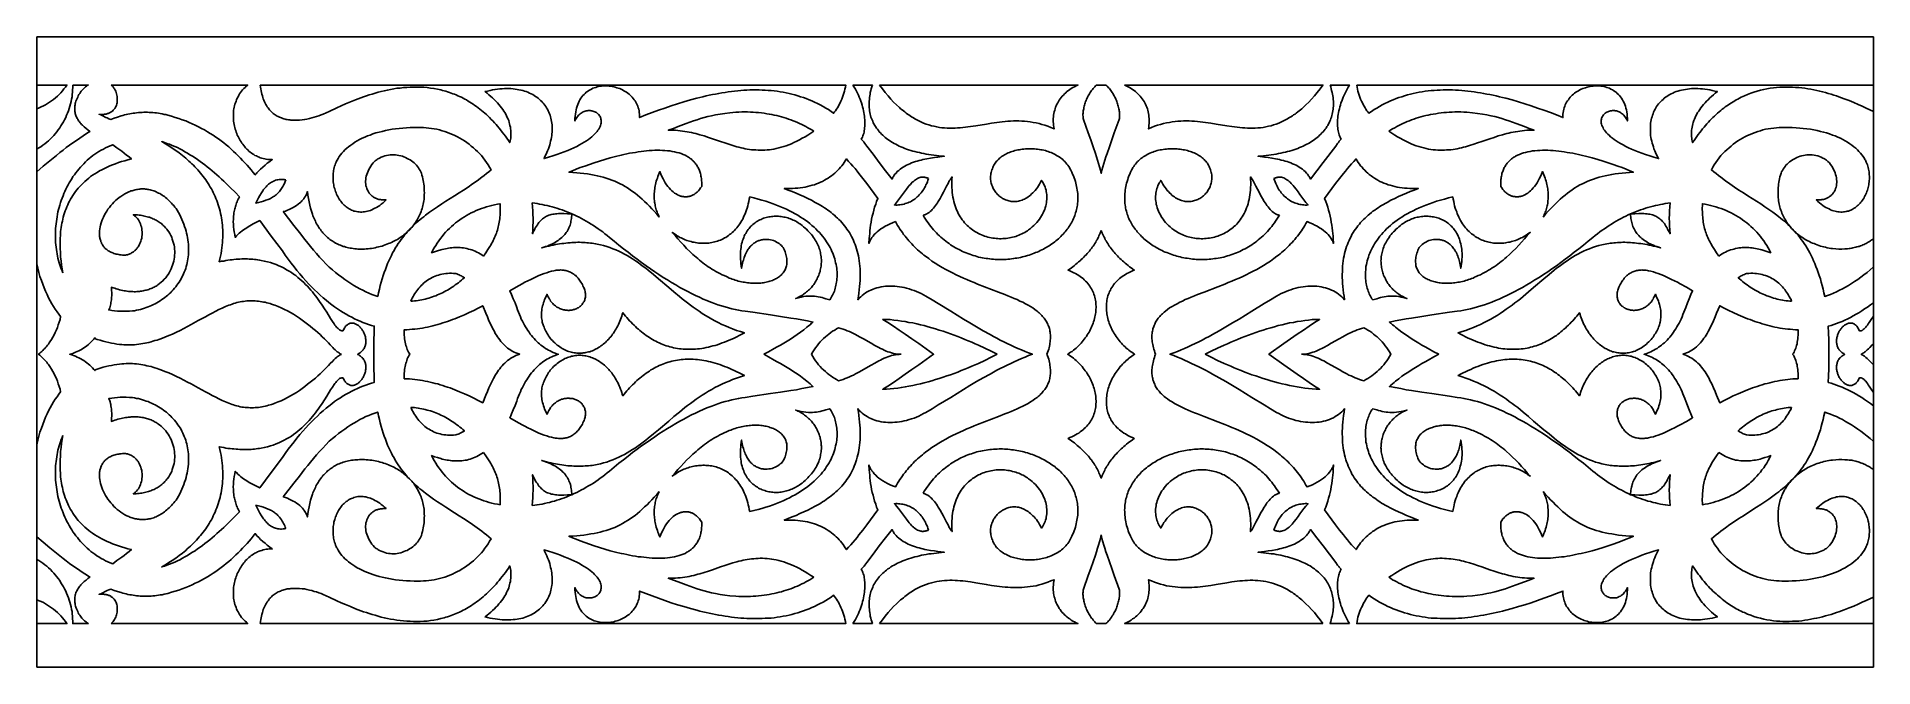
# Model space of a CAD drawing. Extents: x -52 to 65, y -44 to -4.
import ezdxf

# ---------------------------------------------------------------- set-up
doc = ezdxf.new("R2010")
doc.units = 0
doc.header["$MEASUREMENT"] = 0
doc.layers.get('0').update_dxf_attribs({"linetype": 'CONTINUOUS'})
doc.layers.add('LAYER_1', color=18, linetype='CONTINUOUS')

msp = doc.modelspace()

# ---------------------------------------------------------------- linework, layer by layer
for p, q in [((-51.91, -44.13), (-51.91, -4.15)), ((64.55, -44.13), (64.55, -4.15))]:
    msp.add_line(p, q)
at = {"layer": 'LAYER_1'}
for points in [[(64.55, -4.15), (-51.91, -4.15)], [(-51.91, -44.13), (64.55, -44.13)]]:
    msp.add_lwpolyline(points, dxfattribs=at)
for points in [[(-49.62, -7.21), (-48.64, -7.21), (-48.7, -7.25), (-48.76, -7.29), (-48.82, -7.33), (-48.87, -7.38), (-48.93, -7.43), (-48.98, -7.49), (-49.04, -7.55), (-49.09, -7.61), (-49.14, -7.67), (-49.18, -7.74), (-49.23, -7.81), (-49.27, -7.89), (-49.31, -7.97), (-49.35, -8.06), (-49.38, -8.15), (-49.42, -8.24), (-49.44, -8.32), (-49.46, -8.39), (-49.47, -8.47), (-49.49, -8.54), (-49.49, -8.62), (-49.5, -8.69), (-49.5, -8.76), (-49.49, -8.82), (-49.49, -8.89), (-49.48, -8.96), (-49.46, -9.02), (-49.44, -9.08), (-49.42, -9.15), (-49.4, -9.21), (-49.37, -9.27), (-49.34, -9.33), (-49.31, -9.38), (-49.27, -9.44), (-49.24, -9.5), (-49.2, -9.55), (-49.15, -9.6), (-49.11, -9.66), (-49.06, -9.71), (-49.01, -9.76), (-48.9, -9.86), (-48.78, -9.96), (-48.66, -10.06), (-48.53, -10.16), (-48.75, -10.29), (-48.97, -10.43), (-49.18, -10.57), (-49.39, -10.72), (-49.61, -10.87), (-49.82, -11.02), (-50.03, -11.18), (-50.24, -11.34), (-50.45, -11.5), (-50.66, -11.67), (-51.08, -12.01), (-51.49, -12.36), (-51.91, -12.71), (-51.91, -11.28), (-51.77, -11.2), (-51.64, -11.12), (-51.51, -11.03), (-51.39, -10.94), (-51.27, -10.84), (-51.16, -10.74), (-51.04, -10.63), (-50.93, -10.52), (-50.83, -10.41), (-50.73, -10.3), (-50.63, -10.18), (-50.54, -10.05), (-50.45, -9.93), (-50.37, -9.8), (-50.29, -9.67), (-50.21, -9.54), (-50.14, -9.41), (-50.07, -9.27), (-50.01, -9.13), (-49.95, -8.99), (-49.9, -8.85), (-49.85, -8.7), (-49.8, -8.56), (-49.76, -8.41), (-49.73, -8.26), (-49.7, -8.11), (-49.67, -7.96), (-49.65, -7.81), (-49.64, -7.66), (-49.63, -7.51), (-49.62, -7.36)], [(-51.91, -7.21), (-51.91, -8.72), (-51.76, -8.66), (-51.62, -8.6), (-51.48, -8.53), (-51.35, -8.46), (-51.22, -8.38), (-51.09, -8.3), (-50.96, -8.21), (-50.84, -8.12), (-50.72, -8.02), (-50.6, -7.92), (-50.49, -7.81), (-50.38, -7.7), (-50.28, -7.58), (-50.18, -7.46), (-50.08, -7.34), (-49.99, -7.21)], [(-47.18, -7.21), (-38.53, -7.21), (-38.62, -7.29), (-38.7, -7.36), (-38.77, -7.44), (-38.85, -7.52), (-38.92, -7.6), (-38.98, -7.69), (-39.04, -7.77), (-39.09, -7.86), (-39.14, -7.95), (-39.19, -8.04), (-39.23, -8.14), (-39.27, -8.23), (-39.31, -8.33), (-39.34, -8.42), (-39.36, -8.52), (-39.39, -8.62), (-39.4, -8.71), (-39.42, -8.81), (-39.43, -8.91), (-39.44, -9.01), (-39.44, -9.11), (-39.44, -9.21), (-39.44, -9.31), (-39.43, -9.41), (-39.42, -9.51), (-39.41, -9.61), (-39.39, -9.71), (-39.37, -9.81), (-39.35, -9.9), (-39.32, -10), (-39.29, -10.1), (-39.26, -10.19), (-39.22, -10.28), (-39.19, -10.38), (-39.14, -10.47), (-39.1, -10.56), (-39.05, -10.64), (-39, -10.73), (-38.95, -10.81), (-38.9, -10.89), (-38.84, -10.97), (-38.78, -11.05), (-38.72, -11.12), (-38.66, -11.2), (-38.59, -11.27), (-38.52, -11.33), (-38.45, -11.4), (-38.38, -11.46), (-38.3, -11.51), (-38.23, -11.57), (-38.15, -11.62), (-38.07, -11.67), (-37.98, -11.71), (-37.9, -11.75), (-37.81, -11.79), (-37.73, -11.82), (-37.64, -11.85), (-37.54, -11.88), (-37.45, -11.9), (-37.36, -11.92), (-37.26, -11.93), (-37.17, -11.94), (-37.07, -11.94), (-36.97, -11.94), (-37.13, -12.05), (-37.29, -12.17), (-37.43, -12.29), (-37.57, -12.41), (-37.71, -12.54), (-37.83, -12.66), (-37.94, -12.78), (-38, -12.84), (-38.05, -12.91), (-38.18, -12.75), (-38.31, -12.59), (-38.44, -12.44), (-38.57, -12.29), (-38.71, -12.14), (-38.85, -11.99), (-38.99, -11.84), (-39.13, -11.7), (-39.28, -11.56), (-39.43, -11.42), (-39.58, -11.28), (-39.73, -11.14), (-39.89, -11.01), (-40.05, -10.88), (-40.21, -10.76), (-40.38, -10.63), (-40.55, -10.51), (-40.72, -10.4), (-40.9, -10.28), (-41.08, -10.17), (-41.27, -10.06), (-41.45, -9.96), (-41.65, -9.86), (-41.85, -9.76), (-42.05, -9.67), (-42.25, -9.58), (-42.46, -9.49), (-42.68, -9.41), (-42.9, -9.33), (-43.13, -9.26), (-43.36, -9.19), (-43.59, -9.12), (-43.71, -9.09), (-43.83, -9.07), (-43.95, -9.04), (-44.07, -9.02), (-44.19, -9), (-44.31, -8.98), (-44.42, -8.97), (-44.54, -8.96), (-44.65, -8.95), (-44.77, -8.95), (-44.88, -8.94), (-45, -8.94), (-45.11, -8.94), (-45.23, -8.95), (-45.34, -8.95), (-45.45, -8.96), (-45.57, -8.97), (-45.68, -8.99), (-45.79, -9), (-45.9, -9.02), (-46.01, -9.04), (-46.12, -9.06), (-46.23, -9.09), (-46.34, -9.11), (-46.45, -9.14), (-46.56, -9.17), (-46.78, -9.24), (-46.99, -9.31), (-47.2, -9.39), (-47.33, -9.35), (-47.43, -9.3), (-47.52, -9.26), (-47.6, -9.22), (-47.67, -9.18), (-47.75, -9.14), (-47.84, -9.1), (-47.95, -9.06), (-47.88, -9.07), (-47.82, -9.07), (-47.77, -9.07), (-47.71, -9.07), (-47.66, -9.07), (-47.61, -9.06), (-47.56, -9.06), (-47.51, -9.05), (-47.46, -9.04), (-47.41, -9.02), (-47.37, -9.01), (-47.33, -8.99), (-47.29, -8.97), (-47.25, -8.96), (-47.21, -8.93), (-47.18, -8.91), (-47.15, -8.89), (-47.11, -8.86), (-47.06, -8.81), (-47, -8.75), (-46.96, -8.69), (-46.92, -8.62), (-46.88, -8.55), (-46.85, -8.48), (-46.83, -8.41), (-46.81, -8.33), (-46.8, -8.25), (-46.8, -8.17), (-46.8, -8.09), (-46.8, -8.01), (-46.81, -7.93), (-46.83, -7.85), (-46.85, -7.77), (-46.87, -7.69), (-46.9, -7.61), (-46.94, -7.54), (-46.98, -7.46), (-47.02, -7.4), (-47.07, -7.33), (-47.12, -7.27)], [(-37.73, -7.21), (-0.61, -7.21), (-0.63, -7.34), (-0.66, -7.47), (-0.69, -7.6), (-0.73, -7.73), (-0.77, -7.86), (-0.81, -7.99), (-0.86, -8.11), (-0.91, -8.23), (-0.96, -8.34), (-1.02, -8.45), (-1.07, -8.56), (-1.13, -8.66), (-1.19, -8.75), (-1.25, -8.84), (-1.32, -8.92), (-1.38, -9), (-1.54, -8.88), (-1.71, -8.77), (-1.88, -8.67), (-2.05, -8.57), (-2.23, -8.47), (-2.4, -8.38), (-2.58, -8.3), (-2.75, -8.22), (-2.93, -8.14), (-3.11, -8.07), (-3.29, -8.01), (-3.47, -7.95), (-3.65, -7.89), (-3.83, -7.84), (-4.02, -7.79), (-4.2, -7.74), (-4.39, -7.7), (-4.57, -7.67), (-4.76, -7.64), (-4.95, -7.61), (-5.14, -7.58), (-5.33, -7.56), (-5.52, -7.55), (-5.71, -7.53), (-5.9, -7.53), (-6.09, -7.52), (-6.29, -7.52), (-6.48, -7.52), (-6.68, -7.52), (-6.87, -7.53), (-7.07, -7.54), (-7.27, -7.56), (-7.46, -7.58), (-7.66, -7.6), (-7.86, -7.62), (-8.06, -7.65), (-8.26, -7.68), (-8.46, -7.71), (-8.66, -7.74), (-8.86, -7.78), (-9.06, -7.82), (-9.26, -7.86), (-9.46, -7.9), (-9.66, -7.95), (-9.86, -8), (-10.06, -8.05), (-10.46, -8.16), (-10.87, -8.28), (-11.27, -8.4), (-11.68, -8.53), (-12.08, -8.67), (-12.48, -8.81), (-12.88, -8.96), (-13.28, -9.11), (-13.68, -9.27), (-13.68, -9.16), (-13.69, -9.05), (-13.7, -8.95), (-13.71, -8.85), (-13.73, -8.75), (-13.76, -8.65), (-13.79, -8.56), (-13.83, -8.47), (-13.87, -8.38), (-13.92, -8.3), (-13.97, -8.22), (-14.02, -8.14), (-14.08, -8.06), (-14.15, -7.99), (-14.21, -7.92), (-14.28, -7.85), (-14.35, -7.79), (-14.43, -7.73), (-14.51, -7.67), (-14.59, -7.62), (-14.67, -7.57), (-14.76, -7.52), (-14.85, -7.48), (-14.94, -7.44), (-15.03, -7.41), (-15.12, -7.38), (-15.22, -7.35), (-15.31, -7.32), (-15.41, -7.3), (-15.5, -7.29), (-15.6, -7.28), (-15.7, -7.27), (-15.8, -7.26), (-15.89, -7.26), (-15.99, -7.27), (-16.09, -7.28), (-16.18, -7.29), (-16.28, -7.31), (-16.37, -7.33), (-16.46, -7.36), (-16.55, -7.39), (-16.64, -7.42), (-16.73, -7.47), (-16.82, -7.51), (-16.9, -7.56), (-16.98, -7.62), (-17.06, -7.67), (-17.13, -7.74), (-17.2, -7.81), (-17.27, -7.88), (-17.34, -7.96), (-17.4, -8.05), (-17.46, -8.14), (-17.51, -8.23), (-17.56, -8.33), (-17.6, -8.44), (-17.64, -8.55), (-17.68, -8.67), (-17.71, -8.79), (-17.73, -8.92), (-17.75, -9.05), (-17.77, -9.19), (-17.78, -9.34), (-17.78, -9.49), (-17.74, -9.4), (-17.7, -9.33), (-17.65, -9.26), (-17.6, -9.19), (-17.55, -9.13), (-17.5, -9.08), (-17.44, -9.03), (-17.38, -8.99), (-17.32, -8.95), (-17.26, -8.92), (-17.2, -8.89), (-17.14, -8.87), (-17.07, -8.85), (-17.01, -8.84), (-16.95, -8.83), (-16.88, -8.83), (-16.82, -8.83), (-16.76, -8.84), (-16.7, -8.85), (-16.64, -8.86), (-16.58, -8.88), (-16.52, -8.9), (-16.47, -8.93), (-16.42, -8.96), (-16.37, -8.99), (-16.33, -9.03), (-16.29, -9.07), (-16.25, -9.11), (-16.22, -9.16), (-16.19, -9.21), (-16.16, -9.26), (-16.14, -9.32), (-16.13, -9.38), (-16.12, -9.44), (-16.11, -9.5), (-16.11, -9.56), (-16.12, -9.63), (-16.14, -9.7), (-16.16, -9.77), (-16.19, -9.85), (-16.22, -9.92), (-16.27, -10), (-16.32, -10.08), (-16.38, -10.16), (-16.45, -10.24), (-16.53, -10.32), (-16.61, -10.4), (-16.71, -10.49), (-16.81, -10.57), (-16.93, -10.66), (-17.05, -10.75), (-17.19, -10.83), (-17.34, -10.92), (-17.5, -11.01), (-17.66, -11.1), (-17.84, -11.19), (-18.04, -11.27), (-18.24, -11.36), (-18.46, -11.45), (-18.69, -11.54), (-18.93, -11.62), (-19.19, -11.71), (-19.46, -11.79), (-19.74, -11.88), (-19.68, -11.75), (-19.62, -11.63), (-19.56, -11.5), (-19.51, -11.38), (-19.46, -11.26), (-19.42, -11.14), (-19.38, -11.01), (-19.35, -10.89), (-19.32, -10.77), (-19.29, -10.65), (-19.27, -10.54), (-19.25, -10.42), (-19.24, -10.3), (-19.23, -10.19), (-19.22, -10.07), (-19.22, -9.96), (-19.23, -9.85), (-19.23, -9.74), (-19.25, -9.63), (-19.26, -9.53), (-19.28, -9.42), (-19.3, -9.32), (-19.33, -9.22), (-19.36, -9.12), (-19.4, -9.03), (-19.44, -8.93), (-19.48, -8.84), (-19.53, -8.75), (-19.58, -8.66), (-19.63, -8.58), (-19.69, -8.49), (-19.75, -8.41), (-19.82, -8.33), (-19.88, -8.26), (-19.96, -8.19), (-20.03, -8.12), (-20.11, -8.05), (-20.19, -7.99), (-20.28, -7.93), (-20.37, -7.87), (-20.46, -7.82), (-20.56, -7.77), (-20.66, -7.72), (-20.76, -7.67), (-20.87, -7.63), (-20.98, -7.6), (-21.09, -7.56), (-21.21, -7.53), (-21.33, -7.51), (-21.45, -7.49), (-21.58, -7.47), (-21.7, -7.45), (-21.84, -7.44), (-21.97, -7.44), (-22.11, -7.44), (-22.25, -7.44), (-22.39, -7.45), (-22.54, -7.46), (-22.69, -7.47), (-22.84, -7.49), (-23, -7.52), (-23.16, -7.55), (-23.32, -7.59), (-23.48, -7.62), (-23.35, -7.73), (-23.23, -7.83), (-23.11, -7.93), (-23, -8.03), (-22.89, -8.14), (-22.79, -8.24), (-22.69, -8.34), (-22.6, -8.45), (-22.52, -8.55), (-22.44, -8.65), (-22.36, -8.76), (-22.29, -8.86), (-22.23, -8.96), (-22.17, -9.06), (-22.12, -9.17), (-22.07, -9.27), (-22.02, -9.37), (-21.98, -9.47), (-21.95, -9.58), (-21.92, -9.68), (-21.9, -9.78), (-21.87, -9.88), (-21.86, -9.98), (-21.85, -10.08), (-21.84, -10.18), (-21.84, -10.28), (-21.84, -10.38), (-21.84, -10.47), (-21.85, -10.57), (-21.87, -10.67), (-21.89, -10.76), (-21.91, -10.86), (-22, -10.72), (-22.1, -10.58), (-22.19, -10.45), (-22.29, -10.32), (-22.39, -10.19), (-22.49, -10.06), (-22.58, -9.94), (-22.68, -9.82), (-22.78, -9.71), (-22.88, -9.6), (-22.98, -9.49), (-23.09, -9.39), (-23.19, -9.28), (-23.29, -9.19), (-23.39, -9.09), (-23.5, -9), (-23.6, -8.91), (-23.7, -8.82), (-23.81, -8.74), (-23.91, -8.65), (-24.02, -8.58), (-24.12, -8.5), (-24.23, -8.43), (-24.34, -8.36), (-24.44, -8.29), (-24.55, -8.23), (-24.66, -8.16), (-24.77, -8.1), (-24.87, -8.05), (-24.98, -7.99), (-25.09, -7.94), (-25.2, -7.89), (-25.31, -7.84), (-25.41, -7.8), (-25.52, -7.76), (-25.63, -7.72), (-25.74, -7.68), (-25.85, -7.64), (-25.96, -7.61), (-26.07, -7.58), (-26.18, -7.55), (-26.29, -7.52), (-26.5, -7.47), (-26.72, -7.43), (-26.94, -7.4), (-27.16, -7.37), (-27.37, -7.35), (-27.59, -7.34), (-27.8, -7.34), (-28.02, -7.34), (-28.23, -7.34), (-28.44, -7.36), (-28.65, -7.37), (-28.86, -7.4), (-29.07, -7.42), (-29.27, -7.46), (-29.47, -7.49), (-29.67, -7.53), (-29.87, -7.58), (-30.07, -7.62), (-30.26, -7.67), (-30.45, -7.72), (-30.64, -7.78), (-30.82, -7.84), (-31, -7.9), (-31.18, -7.96), (-31.36, -8.02), (-31.53, -8.08), (-31.69, -8.15), (-32.02, -8.28), (-32.32, -8.41), (-32.61, -8.53), (-32.88, -8.66), (-33.36, -8.88), (-33.56, -8.97), (-33.74, -9.05), (-33.88, -9.11), (-34.02, -9.16), (-34.16, -9.21), (-34.31, -9.25), (-34.46, -9.3), (-34.61, -9.33), (-34.77, -9.37), (-34.92, -9.4), (-35.08, -9.42), (-35.24, -9.43), (-35.4, -9.44), (-35.55, -9.44), (-35.63, -9.44), (-35.71, -9.44), (-35.79, -9.43), (-35.86, -9.42), (-35.94, -9.41), (-36.02, -9.4), (-36.09, -9.39), (-36.16, -9.37), (-36.24, -9.35), (-36.31, -9.33), (-36.38, -9.3), (-36.45, -9.27), (-36.52, -9.24), (-36.59, -9.21), (-36.66, -9.18), (-36.72, -9.14), (-36.79, -9.1), (-36.85, -9.05), (-36.91, -9.01), (-36.97, -8.96), (-37.03, -8.9), (-37.09, -8.85), (-37.14, -8.79), (-37.19, -8.72), (-37.24, -8.66), (-37.29, -8.59), (-37.34, -8.51), (-37.38, -8.44), (-37.43, -8.36), (-37.47, -8.27), (-37.5, -8.18), (-37.54, -8.09), (-37.57, -8), (-37.6, -7.9), (-37.63, -7.79), (-37.65, -7.68), (-37.68, -7.57), (-37.7, -7.46), (-37.71, -7.34)], [(-0.15, -7.21), (1.08, -7.21), (1.05, -7.33), (1.01, -7.45), (0.98, -7.56), (0.95, -7.68), (0.93, -7.79), (0.91, -7.9), (0.9, -8.01), (0.89, -8.12), (0.88, -8.23), (0.87, -8.34), (0.87, -8.44), (0.87, -8.55), (0.88, -8.65), (0.89, -8.75), (0.9, -8.85), (0.92, -8.95), (0.94, -9.05), (0.96, -9.14), (0.99, -9.24), (1.02, -9.33), (1.06, -9.42), (1.1, -9.51), (1.14, -9.6), (1.18, -9.68), (1.23, -9.77), (1.28, -9.85), (1.34, -9.94), (1.4, -10.02), (1.46, -10.1), (1.52, -10.17), (1.59, -10.25), (1.66, -10.32), (1.74, -10.4), (1.82, -10.47), (1.9, -10.54), (1.98, -10.6), (2.07, -10.67), (2.16, -10.73), (2.26, -10.79), (2.36, -10.85), (2.46, -10.91), (2.56, -10.97), (2.67, -11.02), (2.78, -11.08), (2.89, -11.13), (3.01, -11.18), (3.13, -11.23), (3.25, -11.27), (3.38, -11.31), (3.51, -11.36), (3.64, -11.4), (3.78, -11.43), (3.92, -11.47), (4.06, -11.5), (4.2, -11.54), (4.35, -11.56), (4.5, -11.59), (4.66, -11.62), (4.81, -11.64), (4.97, -11.66), (5.14, -11.68), (5.3, -11.7), (5.47, -11.72), (5.64, -11.73), (5.23, -11.78), (5.01, -11.81), (4.77, -11.84), (4.53, -11.89), (4.41, -11.91), (4.29, -11.94), (4.17, -11.97), (4.05, -12), (3.93, -12.03), (3.81, -12.07), (3.69, -12.11), (3.57, -12.15), (3.46, -12.2), (3.35, -12.25), (3.24, -12.3), (3.13, -12.36), (3.03, -12.42), (2.93, -12.49), (2.84, -12.55), (2.75, -12.63), (2.66, -12.7), (2.58, -12.79), (2.51, -12.87), (2.47, -12.92), (2.44, -12.97), (2.41, -13.01), (2.38, -13.06), (2.35, -13.11), (2.33, -13.17), (1.92, -12.65), (1.52, -12.13), (1.12, -11.6), (0.72, -11.08), (0.6, -10.92), (0.55, -10.85), (0.53, -10.82), (0.5, -10.78), (0.38, -10.65), (0.41, -10.58), (0.45, -10.52), (0.48, -10.44), (0.5, -10.37), (0.53, -10.29), (0.55, -10.2), (0.57, -10.11), (0.58, -10.02), (0.59, -9.93), (0.6, -9.83), (0.61, -9.73), (0.61, -9.63), (0.61, -9.52), (0.6, -9.41), (0.59, -9.3), (0.58, -9.19), (0.56, -9.08), (0.54, -8.96), (0.52, -8.84), (0.49, -8.72), (0.46, -8.6), (0.43, -8.48), (0.39, -8.35), (0.35, -8.23), (0.3, -8.1), (0.25, -7.98), (0.19, -7.85), (0.13, -7.72), (0.07, -7.6), (0, -7.47), (-0.07, -7.34)], [(1.53, -7.21), (14.11, -7.21), (14, -7.26), (13.89, -7.32), (13.79, -7.37), (13.69, -7.43), (13.6, -7.5), (13.51, -7.56), (13.42, -7.63), (13.34, -7.7), (13.26, -7.77), (13.19, -7.85), (13.12, -7.92), (13.05, -8), (12.99, -8.09), (12.93, -8.17), (12.88, -8.26), (12.83, -8.34), (12.78, -8.43), (12.74, -8.53), (12.7, -8.62), (12.67, -8.72), (12.64, -8.81), (12.61, -8.91), (12.59, -9.01), (12.57, -9.12), (12.56, -9.22), (12.55, -9.33), (12.55, -9.43), (12.55, -9.54), (12.56, -9.65), (12.56, -9.76), (12.58, -9.88), (12.6, -9.99), (12.4, -9.91), (12.21, -9.83), (12.02, -9.76), (11.83, -9.71), (11.65, -9.66), (11.46, -9.61), (11.28, -9.58), (11.09, -9.55), (10.91, -9.53), (10.73, -9.51), (10.55, -9.5), (10.37, -9.49), (10.2, -9.49), (10.02, -9.49), (9.84, -9.5), (9.67, -9.51), (9.5, -9.52), (9.32, -9.54), (9.15, -9.56), (8.98, -9.58), (8.64, -9.63), (8.31, -9.69), (7.64, -9.8), (7.31, -9.85), (7.14, -9.87), (6.98, -9.89), (6.81, -9.91), (6.65, -9.92), (6.48, -9.93), (6.32, -9.94), (6.15, -9.95), (5.99, -9.95), (5.82, -9.94), (5.66, -9.93), (5.49, -9.92), (5.33, -9.9), (5.16, -9.87), (4.99, -9.83), (4.83, -9.79), (4.66, -9.74), (4.49, -9.69), (4.33, -9.63), (4.16, -9.55), (3.99, -9.47), (3.82, -9.38), (3.65, -9.28), (3.56, -9.23), (3.48, -9.17), (3.39, -9.11), (3.31, -9.05), (3.22, -8.99), (3.13, -8.92), (3.05, -8.85), (2.96, -8.78), (2.87, -8.71), (2.79, -8.63), (2.61, -8.46), (2.43, -8.29), (2.26, -8.1), (2.08, -7.9), (1.9, -7.68), (1.72, -7.45)], [(15.29, -7.21), (15.89, -7.21), (15.95, -7.26), (16, -7.32), (16.06, -7.38), (16.11, -7.43), (16.16, -7.49), (16.2, -7.56), (16.25, -7.62), (16.29, -7.69), (16.34, -7.76), (16.38, -7.83), (16.42, -7.9), (16.45, -7.97), (16.49, -8.04), (16.52, -8.11), (16.55, -8.19), (16.58, -8.26), (16.61, -8.34), (16.63, -8.41), (16.65, -8.48), (16.67, -8.56), (16.69, -8.63), (16.71, -8.71), (16.72, -8.78), (16.73, -8.85), (16.74, -8.92), (16.75, -8.99), (16.75, -9.06), (16.75, -9.13), (16.75, -9.2), (16.74, -9.26), (16.74, -9.33), (16.73, -9.39), (16.41, -10.25), (16.26, -10.69), (16.11, -11.12), (15.96, -11.55), (15.89, -11.76), (15.83, -11.98), (15.76, -12.19), (15.7, -12.4), (15.64, -12.61), (15.59, -12.82), (15.54, -12.61), (15.48, -12.4), (15.42, -12.19), (15.36, -11.98), (15.29, -11.76), (15.22, -11.55), (15.08, -11.12), (14.93, -10.69), (14.77, -10.25), (14.46, -9.39), (14.45, -9.33), (14.44, -9.26), (14.44, -9.2), (14.43, -9.13), (14.43, -9.06), (14.44, -8.99), (14.44, -8.92), (14.45, -8.85), (14.46, -8.78), (14.48, -8.71), (14.49, -8.63), (14.51, -8.56), (14.53, -8.48), (14.55, -8.41), (14.58, -8.34), (14.6, -8.26), (14.63, -8.19), (14.66, -8.11), (14.7, -8.04), (14.73, -7.97), (14.77, -7.9), (14.81, -7.83), (14.85, -7.76), (14.89, -7.69), (14.93, -7.62), (14.98, -7.56), (15.03, -7.49), (15.08, -7.43), (15.13, -7.38), (15.18, -7.32), (15.23, -7.26)], [(17.07, -7.21), (29.65, -7.21), (29.47, -7.45), (29.29, -7.68), (29.11, -7.9), (28.93, -8.1), (28.75, -8.29), (28.57, -8.46), (28.4, -8.63), (28.31, -8.71), (28.22, -8.78), (28.14, -8.85), (28.05, -8.92), (27.96, -8.99), (27.88, -9.05), (27.79, -9.11), (27.71, -9.17), (27.62, -9.23), (27.53, -9.28), (27.36, -9.38), (27.19, -9.47), (27.03, -9.55), (26.86, -9.63), (26.69, -9.69), (26.52, -9.74), (26.36, -9.79), (26.19, -9.83), (26.02, -9.87), (25.86, -9.9), (25.69, -9.92), (25.53, -9.93), (25.36, -9.94), (25.2, -9.95), (25.03, -9.95), (24.87, -9.94), (24.7, -9.93), (24.54, -9.92), (24.37, -9.91), (24.21, -9.89), (24.04, -9.87), (23.88, -9.85), (23.55, -9.8), (22.88, -9.69), (22.54, -9.63), (22.2, -9.58), (22.03, -9.56), (21.86, -9.54), (21.69, -9.52), (21.51, -9.51), (21.34, -9.5), (21.16, -9.49), (20.99, -9.49), (20.81, -9.49), (20.63, -9.5), (20.45, -9.51), (20.27, -9.53), (20.09, -9.55), (19.91, -9.58), (19.72, -9.61), (19.54, -9.66), (19.35, -9.71), (19.16, -9.76), (18.97, -9.83), (18.78, -9.91), (18.59, -9.99), (18.61, -9.88), (18.62, -9.76), (18.63, -9.65), (18.63, -9.54), (18.63, -9.43), (18.63, -9.33), (18.62, -9.22), (18.61, -9.12), (18.59, -9.01), (18.57, -8.91), (18.55, -8.81), (18.52, -8.72), (18.48, -8.62), (18.44, -8.53), (18.4, -8.43), (18.36, -8.34), (18.31, -8.26), (18.25, -8.17), (18.19, -8.09), (18.13, -8), (18.06, -7.92), (17.99, -7.85), (17.92, -7.77), (17.84, -7.7), (17.76, -7.63), (17.67, -7.56), (17.58, -7.5), (17.49, -7.43), (17.39, -7.37), (17.29, -7.32), (17.18, -7.26)], [(30.1, -7.21), (31.33, -7.21), (31.26, -7.34), (31.18, -7.47), (31.12, -7.6), (31.05, -7.72), (30.99, -7.85), (30.94, -7.98), (30.88, -8.1), (30.84, -8.23), (30.79, -8.35), (30.76, -8.48), (30.72, -8.6), (30.69, -8.72), (30.66, -8.84), (30.64, -8.96), (30.62, -9.08), (30.6, -9.19), (30.59, -9.3), (30.58, -9.41), (30.58, -9.52), (30.57, -9.63), (30.58, -9.73), (30.58, -9.83), (30.59, -9.93), (30.6, -10.02), (30.62, -10.11), (30.63, -10.2), (30.65, -10.29), (30.68, -10.37), (30.71, -10.44), (30.74, -10.52), (30.77, -10.58), (30.8, -10.65), (30.68, -10.78), (30.65, -10.82), (30.63, -10.85), (30.58, -10.92), (30.46, -11.08), (29.66, -12.13), (29.26, -12.65), (28.86, -13.17), (28.83, -13.11), (28.8, -13.06), (28.77, -13.01), (28.74, -12.97), (28.71, -12.92), (28.67, -12.87), (28.6, -12.79), (28.52, -12.7), (28.44, -12.63), (28.35, -12.55), (28.25, -12.49), (28.15, -12.42), (28.05, -12.36), (27.95, -12.3), (27.84, -12.25), (27.73, -12.2), (27.61, -12.15), (27.49, -12.11), (27.38, -12.07), (27.26, -12.03), (27.14, -12), (27.01, -11.97), (26.89, -11.94), (26.77, -11.91), (26.65, -11.89), (26.41, -11.84), (26.18, -11.81), (25.95, -11.78), (25.54, -11.73), (25.72, -11.72), (25.88, -11.7), (26.05, -11.68), (26.21, -11.66), (26.37, -11.64), (26.53, -11.62), (26.68, -11.59), (26.83, -11.56), (26.98, -11.54), (27.12, -11.5), (27.27, -11.47), (27.4, -11.43), (27.54, -11.4), (27.67, -11.36), (27.8, -11.31), (27.93, -11.27), (28.05, -11.23), (28.17, -11.18), (28.29, -11.13), (28.4, -11.08), (28.51, -11.02), (28.62, -10.97), (28.73, -10.91), (28.83, -10.85), (28.92, -10.79), (29.02, -10.73), (29.11, -10.67), (29.2, -10.6), (29.28, -10.54), (29.37, -10.47), (29.44, -10.4), (29.52, -10.32), (29.59, -10.25), (29.66, -10.17), (29.73, -10.1), (29.79, -10.02), (29.85, -9.94), (29.9, -9.85), (29.95, -9.77), (30, -9.68), (30.05, -9.6), (30.09, -9.51), (30.13, -9.42), (30.16, -9.33), (30.19, -9.24), (30.22, -9.14), (30.24, -9.05), (30.26, -8.95), (30.28, -8.85), (30.29, -8.75), (30.3, -8.65), (30.31, -8.55), (30.31, -8.44), (30.31, -8.34), (30.31, -8.23), (30.3, -8.12), (30.29, -8.01), (30.27, -7.9), (30.25, -7.79), (30.23, -7.68), (30.2, -7.56), (30.17, -7.45), (30.14, -7.33)], [(31.79, -7.21), (64.55, -7.21), (64.55, -8.88), (64.1, -8.67), (63.85, -8.56), (63.59, -8.44), (63.31, -8.32), (63.01, -8.2), (62.7, -8.08), (62.37, -7.96), (62.21, -7.9), (62.04, -7.85), (61.87, -7.79), (61.69, -7.74), (61.51, -7.69), (61.33, -7.64), (61.15, -7.6), (60.96, -7.55), (60.78, -7.52), (60.59, -7.48), (60.4, -7.45), (60.21, -7.42), (60.01, -7.39), (59.82, -7.37), (59.62, -7.36), (59.42, -7.34), (59.22, -7.34), (59.02, -7.34), (58.82, -7.34), (58.62, -7.35), (58.41, -7.37), (58.21, -7.39), (58.01, -7.42), (57.8, -7.45), (57.6, -7.49), (57.39, -7.54), (57.19, -7.6), (56.98, -7.66), (56.78, -7.73), (56.57, -7.81), (56.37, -7.9), (56.27, -7.94), (56.17, -7.99), (56.06, -8.04), (55.96, -8.1), (55.86, -8.15), (55.76, -8.21), (55.66, -8.27), (55.56, -8.33), (55.46, -8.4), (55.36, -8.46), (55.26, -8.53), (55.16, -8.6), (55.06, -8.68), (54.97, -8.75), (54.87, -8.83), (54.77, -8.92), (54.67, -9), (54.58, -9.09), (54.48, -9.18), (54.38, -9.27), (54.29, -9.36), (54.19, -9.46), (54.1, -9.56), (54, -9.67), (53.91, -9.77), (53.82, -9.88), (53.72, -9.99), (53.63, -10.11), (53.54, -10.23), (53.45, -10.35), (53.36, -10.47), (53.27, -10.6), (53.18, -10.73), (53.09, -10.86), (53.07, -10.76), (53.05, -10.67), (53.04, -10.57), (53.03, -10.47), (53.02, -10.38), (53.02, -10.28), (53.02, -10.18), (53.03, -10.08), (53.04, -9.98), (53.06, -9.88), (53.08, -9.78), (53.1, -9.68), (53.13, -9.58), (53.17, -9.47), (53.21, -9.37), (53.25, -9.27), (53.3, -9.17), (53.35, -9.06), (53.41, -8.96), (53.48, -8.86), (53.55, -8.76), (53.62, -8.65), (53.7, -8.55), (53.79, -8.45), (53.88, -8.34), (53.97, -8.24), (54.07, -8.14), (54.18, -8.03), (54.29, -7.93), (54.41, -7.83), (54.53, -7.73), (54.66, -7.62), (54.5, -7.59), (54.34, -7.55), (54.18, -7.52), (54.03, -7.49), (53.87, -7.47), (53.72, -7.46), (53.58, -7.45), (53.43, -7.44), (53.29, -7.44), (53.15, -7.44), (53.02, -7.44), (52.89, -7.45), (52.76, -7.47), (52.63, -7.49), (52.51, -7.51), (52.39, -7.53), (52.27, -7.56), (52.16, -7.6), (52.05, -7.63), (51.95, -7.67), (51.84, -7.72), (51.74, -7.77), (51.65, -7.82), (51.55, -7.87), (51.46, -7.93), (51.38, -7.99), (51.29, -8.05), (51.22, -8.12), (51.14, -8.19), (51.07, -8.26), (51, -8.33), (50.93, -8.41), (50.87, -8.49), (50.81, -8.58), (50.76, -8.66), (50.71, -8.75), (50.66, -8.84), (50.62, -8.93), (50.58, -9.03), (50.55, -9.12), (50.52, -9.22), (50.49, -9.32), (50.46, -9.42), (50.45, -9.53), (50.43, -9.63), (50.42, -9.74), (50.41, -9.85), (50.41, -9.96), (50.41, -10.07), (50.41, -10.19), (50.42, -10.3), (50.43, -10.42), (50.45, -10.54), (50.47, -10.65), (50.5, -10.77), (50.53, -10.89), (50.56, -11.01), (50.6, -11.14), (50.64, -11.26), (50.69, -11.38), (50.74, -11.5), (50.8, -11.63), (50.86, -11.75), (50.93, -11.88), (50.64, -11.79), (50.37, -11.71), (50.11, -11.62), (49.87, -11.54), (49.64, -11.45), (49.42, -11.36), (49.22, -11.27), (49.03, -11.19), (48.85, -11.1), (48.68, -11.01), (48.52, -10.92), (48.37, -10.83), (48.24, -10.75), (48.11, -10.66), (48, -10.57), (47.89, -10.49), (47.79, -10.4), (47.71, -10.32), (47.63, -10.24), (47.56, -10.16), (47.5, -10.08), (47.45, -10), (47.41, -9.92), (47.37, -9.85), (47.34, -9.77), (47.32, -9.7), (47.3, -9.63), (47.3, -9.56), (47.29, -9.5), (47.3, -9.44), (47.31, -9.38), (47.32, -9.32), (47.34, -9.26), (47.37, -9.21), (47.4, -9.16), (47.43, -9.11), (47.47, -9.07), (47.51, -9.03), (47.55, -8.99), (47.6, -8.96), (47.65, -8.93), (47.71, -8.9), (47.76, -8.88), (47.82, -8.86), (47.88, -8.85), (47.94, -8.84), (48, -8.83), (48.06, -8.83), (48.13, -8.83), (48.19, -8.84), (48.26, -8.85), (48.32, -8.87), (48.38, -8.89), (48.44, -8.92), (48.51, -8.95), (48.56, -8.99), (48.62, -9.03), (48.68, -9.08), (48.73, -9.13), (48.78, -9.19), (48.83, -9.26), (48.88, -9.33), (48.92, -9.4), (48.96, -9.49), (48.96, -9.34), (48.95, -9.19), (48.93, -9.05), (48.92, -8.92), (48.89, -8.79), (48.86, -8.67), (48.83, -8.55), (48.79, -8.44), (48.74, -8.33), (48.69, -8.23), (48.64, -8.14), (48.58, -8.05), (48.52, -7.96), (48.45, -7.88), (48.39, -7.81), (48.31, -7.74), (48.24, -7.67), (48.16, -7.62), (48.08, -7.56), (48, -7.51), (47.91, -7.47), (47.83, -7.42), (47.74, -7.39), (47.65, -7.36), (47.55, -7.33), (47.46, -7.31), (47.37, -7.29), (47.27, -7.28), (47.17, -7.27), (47.08, -7.26), (46.98, -7.26), (46.88, -7.27), (46.78, -7.28), (46.69, -7.29), (46.59, -7.3), (46.49, -7.32), (46.4, -7.35), (46.3, -7.38), (46.21, -7.41), (46.12, -7.44), (46.03, -7.48), (45.94, -7.52), (45.86, -7.57), (45.77, -7.62), (45.69, -7.67), (45.61, -7.73), (45.54, -7.79), (45.46, -7.85), (45.39, -7.92), (45.33, -7.99), (45.27, -8.06), (45.21, -8.14), (45.15, -8.22), (45.1, -8.3), (45.06, -8.38), (45.01, -8.47), (44.98, -8.56), (44.94, -8.65), (44.92, -8.75), (44.9, -8.85), (44.88, -8.95), (44.87, -9.05), (44.87, -9.16), (44.87, -9.27), (44.47, -9.11), (44.07, -8.96), (43.66, -8.81), (43.26, -8.67), (42.86, -8.53), (42.45, -8.4), (42.05, -8.28), (41.65, -8.16), (41.24, -8.05), (41.04, -8), (40.84, -7.95), (40.64, -7.9), (40.44, -7.86), (40.24, -7.82), (40.04, -7.78), (39.84, -7.74), (39.64, -7.71), (39.44, -7.68), (39.24, -7.65), (39.04, -7.62), (38.84, -7.6), (38.65, -7.58), (38.45, -7.56), (38.25, -7.54), (38.06, -7.53), (37.86, -7.52), (37.66, -7.52), (37.47, -7.52), (37.28, -7.52), (37.08, -7.53), (36.89, -7.53), (36.7, -7.55), (36.51, -7.56), (36.32, -7.58), (36.13, -7.61), (35.94, -7.64), (35.75, -7.67), (35.57, -7.7), (35.38, -7.74), (35.2, -7.79), (35.01, -7.84), (34.83, -7.89), (34.65, -7.95), (34.47, -8.01), (34.29, -8.07), (34.11, -8.14), (33.93, -8.22), (33.76, -8.3), (33.58, -8.38), (33.41, -8.47), (33.24, -8.57), (33.07, -8.67), (32.9, -8.77), (32.73, -8.88), (32.56, -9), (32.5, -8.92), (32.44, -8.84), (32.38, -8.75), (32.32, -8.66), (32.26, -8.56), (32.2, -8.45), (32.15, -8.34), (32.09, -8.23), (32.04, -8.11), (31.99, -7.99), (31.95, -7.86), (31.91, -7.73), (31.87, -7.6), (31.84, -7.47), (31.81, -7.34)], [(-2.64, -10.13), (-2.83, -10.26), (-3.01, -10.38), (-3.19, -10.49), (-3.37, -10.59), (-3.55, -10.69), (-3.72, -10.78), (-3.89, -10.86), (-4.05, -10.93), (-4.22, -11), (-4.38, -11.06), (-4.54, -11.11), (-4.7, -11.16), (-4.85, -11.2), (-5.01, -11.24), (-5.16, -11.27), (-5.31, -11.29), (-5.45, -11.31), (-5.6, -11.33), (-5.74, -11.34), (-5.89, -11.34), (-6.03, -11.35), (-6.17, -11.34), (-6.31, -11.33), (-6.44, -11.32), (-6.58, -11.31), (-6.71, -11.29), (-6.85, -11.27), (-6.98, -11.25), (-7.11, -11.22), (-7.25, -11.19), (-7.38, -11.16), (-7.51, -11.12), (-7.77, -11.05), (-8.02, -10.97), (-8.28, -10.88), (-8.54, -10.8), (-9.05, -10.62), (-9.31, -10.53), (-9.58, -10.44), (-9.85, -10.36), (-9.98, -10.33), (-10.12, -10.29), (-10.25, -10.26), (-10.39, -10.22), (-10.53, -10.2), (-10.67, -10.17), (-10.81, -10.15), (-10.96, -10.13), (-11.1, -10.11), (-11.25, -10.09), (-11.4, -10.08), (-11.55, -10.08), (-11.7, -10.08), (-11.86, -10.08), (-11.54, -9.96), (-11.24, -9.85), (-10.72, -9.66), (-10.49, -9.57), (-10.26, -9.49), (-10.04, -9.41), (-9.82, -9.34), (-9.59, -9.28), (-9.36, -9.21), (-9.12, -9.16), (-8.86, -9.11), (-8.58, -9.06), (-8.28, -9.01), (-7.95, -8.97), (-7.58, -8.93), (-7.39, -8.93), (-7.2, -8.92), (-7.02, -8.92), (-6.83, -8.92), (-6.65, -8.93), (-6.48, -8.94), (-6.3, -8.95), (-6.13, -8.96), (-5.96, -8.98), (-5.79, -9), (-5.62, -9.03), (-5.46, -9.05), (-5.3, -9.08), (-5.14, -9.12), (-4.98, -9.15), (-4.83, -9.19), (-4.68, -9.23), (-4.53, -9.28), (-4.38, -9.32), (-4.23, -9.37), (-4.09, -9.42), (-3.95, -9.48), (-3.81, -9.53), (-3.67, -9.59), (-3.54, -9.65), (-3.4, -9.71), (-3.27, -9.78), (-3.14, -9.85), (-3.01, -9.92), (-2.89, -9.99), (-2.76, -10.06)], [(33.83, -10.13), (34.01, -10.26), (34.2, -10.38), (34.38, -10.49), (34.55, -10.59), (34.73, -10.69), (34.9, -10.78), (35.07, -10.86), (35.24, -10.93), (35.4, -11), (35.56, -11.06), (35.72, -11.11), (35.88, -11.16), (36.04, -11.2), (36.19, -11.24), (36.34, -11.27), (36.49, -11.29), (36.64, -11.31), (36.78, -11.33), (36.93, -11.34), (37.07, -11.34), (37.21, -11.35), (37.35, -11.34), (37.49, -11.33), (37.63, -11.32), (37.76, -11.31), (37.9, -11.29), (38.03, -11.27), (38.16, -11.25), (38.3, -11.22), (38.43, -11.19), (38.56, -11.16), (38.69, -11.12), (38.95, -11.05), (39.21, -10.97), (39.46, -10.88), (39.72, -10.8), (40.24, -10.62), (40.5, -10.53), (40.76, -10.44), (41.03, -10.36), (41.16, -10.33), (41.3, -10.29), (41.43, -10.26), (41.57, -10.22), (41.71, -10.2), (41.85, -10.17), (42, -10.15), (42.14, -10.13), (42.28, -10.11), (42.43, -10.09), (42.58, -10.08), (42.73, -10.08), (42.88, -10.08), (43.04, -10.08), (42.72, -9.96), (42.42, -9.85), (41.9, -9.66), (41.67, -9.57), (41.44, -9.49), (41.22, -9.41), (41, -9.34), (40.78, -9.28), (40.54, -9.21), (40.3, -9.16), (40.04, -9.11), (39.77, -9.06), (39.46, -9.01), (39.13, -8.97), (38.77, -8.93), (38.58, -8.93), (38.39, -8.92), (38.2, -8.92), (38.02, -8.92), (37.84, -8.93), (37.66, -8.94), (37.48, -8.95), (37.31, -8.96), (37.14, -8.98), (36.97, -9), (36.8, -9.03), (36.64, -9.05), (36.48, -9.08), (36.32, -9.12), (36.17, -9.15), (36.01, -9.19), (35.86, -9.23), (35.71, -9.28), (35.56, -9.32), (35.42, -9.37), (35.27, -9.42), (35.13, -9.48), (34.99, -9.53), (34.86, -9.59), (34.72, -9.65), (34.59, -9.71), (34.46, -9.78), (34.33, -9.85), (34.2, -9.92), (34.07, -9.99), (33.95, -10.06)], [(-36.27, -15.24), (-36.14, -15.2), (-36.01, -15.15), (-35.89, -15.1), (-35.77, -15.04), (-35.65, -14.98), (-35.54, -14.92), (-35.43, -14.85), (-35.33, -14.77), (-35.23, -14.69), (-35.19, -14.65), (-35.14, -14.61), (-35.1, -14.56), (-35.06, -14.52), (-35.02, -14.47), (-34.98, -14.42), (-34.94, -14.37), (-34.91, -14.32), (-34.87, -14.26), (-34.84, -14.21), (-34.81, -14.15), (-34.79, -14.09), (-34.76, -14.03), (-34.74, -13.97), (-34.71, -14.19), (-34.68, -14.41), (-34.64, -14.62), (-34.6, -14.83), (-34.55, -15.03), (-34.49, -15.22), (-34.43, -15.41), (-34.39, -15.5), (-34.36, -15.59), (-34.32, -15.67), (-34.28, -15.76), (-34.24, -15.84), (-34.2, -15.93), (-34.16, -16.01), (-34.11, -16.09), (-34.07, -16.16), (-34.02, -16.24), (-33.97, -16.31), (-33.92, -16.38), (-33.87, -16.45), (-33.81, -16.52), (-33.76, -16.59), (-33.7, -16.65), (-33.64, -16.71), (-33.58, -16.77), (-33.52, -16.83), (-33.46, -16.89), (-33.39, -16.94), (-33.32, -17), (-33.25, -17.05), (-33.18, -17.09), (-33.11, -17.14), (-33.04, -17.18), (-32.96, -17.23), (-32.89, -17.27), (-32.81, -17.3), (-32.73, -17.34), (-32.65, -17.37), (-32.57, -17.41), (-32.48, -17.44), (-32.39, -17.46), (-32.31, -17.49), (-32.22, -17.51), (-32.13, -17.53), (-32.03, -17.55), (-31.94, -17.56), (-31.84, -17.58), (-31.74, -17.59), (-31.64, -17.6), (-31.54, -17.61), (-31.44, -17.61), (-31.34, -17.61), (-31.23, -17.61), (-31.12, -17.61), (-31.01, -17.6), (-30.9, -17.59), (-30.79, -17.58), (-30.67, -17.57), (-30.56, -17.55), (-30.45, -17.53), (-30.34, -17.5), (-30.23, -17.48), (-30.12, -17.45), (-30.01, -17.42), (-29.91, -17.38), (-29.81, -17.35), (-29.7, -17.31), (-29.6, -17.27), (-29.51, -17.23), (-29.41, -17.19), (-29.31, -17.14), (-29.22, -17.1), (-29.13, -17.05), (-29.04, -17), (-28.95, -16.94), (-28.87, -16.89), (-28.79, -16.83), (-28.7, -16.77), (-28.62, -16.71), (-28.55, -16.65), (-28.47, -16.58), (-28.4, -16.52), (-28.33, -16.45), (-28.26, -16.38), (-28.19, -16.31), (-28.13, -16.24), (-28.06, -16.16), (-28, -16.08), (-27.95, -16.01), (-27.89, -15.93), (-27.84, -15.85), (-27.79, -15.76), (-27.74, -15.68), (-27.69, -15.59), (-27.65, -15.51), (-27.61, -15.42), (-27.57, -15.33), (-27.53, -15.24), (-27.5, -15.14), (-27.47, -15.05), (-27.44, -14.95), (-27.42, -14.86), (-27.4, -14.76), (-27.38, -14.66), (-27.36, -14.56), (-27.35, -14.46), (-27.34, -14.35), (-27.33, -14.25), (-27.33, -14.15), (-27.32, -14.04), (-27.33, -13.93), (-27.33, -13.82), (-27.34, -13.71), (-27.35, -13.6), (-27.36, -13.49), (-27.38, -13.38), (-27.4, -13.27), (-27.42, -13.15), (-27.45, -13.04), (-27.48, -12.92), (-27.51, -12.8), (-27.55, -12.71), (-27.6, -12.63), (-27.65, -12.54), (-27.7, -12.46), (-27.76, -12.38), (-27.83, -12.3), (-27.9, -12.22), (-27.98, -12.15), (-28.06, -12.08), (-28.15, -12.02), (-28.23, -11.96), (-28.33, -11.91), (-28.42, -11.86), (-28.52, -11.81), (-28.62, -11.77), (-28.72, -11.73), (-28.83, -11.7), (-28.94, -11.68), (-29.05, -11.66), (-29.16, -11.64), (-29.27, -11.64), (-29.38, -11.64), (-29.49, -11.64), (-29.61, -11.66), (-29.72, -11.68), (-29.83, -11.71), (-29.95, -11.74), (-30.06, -11.79), (-30.17, -11.84), (-30.22, -11.87), (-30.28, -11.9), (-30.33, -11.94), (-30.38, -11.97), (-30.44, -12.01), (-30.49, -12.05), (-30.58, -12.15), (-30.66, -12.25), (-30.73, -12.35), (-30.79, -12.46), (-30.85, -12.56), (-30.9, -12.67), (-30.94, -12.77), (-30.98, -12.88), (-31.01, -12.99), (-31.03, -13.09), (-31.04, -13.2), (-31.05, -13.3), (-31.05, -13.4), (-31.04, -13.5), (-31.03, -13.6), (-31, -13.69), (-30.98, -13.78), (-30.94, -13.87), (-30.9, -13.95), (-30.88, -13.99), (-30.85, -14.03), (-30.82, -14.07), (-30.8, -14.1), (-30.77, -14.14), (-30.73, -14.17), (-30.7, -14.2), (-30.66, -14.23), (-30.63, -14.26), (-30.59, -14.29), (-30.55, -14.32), (-30.51, -14.34), (-30.46, -14.37), (-30.42, -14.39), (-30.37, -14.41), (-30.32, -14.42), (-30.27, -14.44), (-30.22, -14.46), (-30.17, -14.47), (-30.11, -14.48), (-30.05, -14.49), (-30, -14.49), (-29.94, -14.5), (-29.87, -14.5), (-29.81, -14.5), (-29.75, -14.5), (-29.85, -14.59), (-29.95, -14.68), (-30.06, -14.76), (-30.16, -14.84), (-30.26, -14.91), (-30.36, -14.97), (-30.46, -15.02), (-30.56, -15.07), (-30.65, -15.12), (-30.75, -15.16), (-30.84, -15.19), (-30.94, -15.21), (-31.03, -15.24), (-31.12, -15.25), (-31.21, -15.26), (-31.3, -15.27), (-31.38, -15.27), (-31.47, -15.26), (-31.55, -15.25), (-31.63, -15.24), (-31.71, -15.22), (-31.79, -15.2), (-31.87, -15.17), (-31.94, -15.14), (-32.02, -15.11), (-32.09, -15.07), (-32.16, -15.03), (-32.22, -14.98), (-32.29, -14.93), (-32.35, -14.88), (-32.41, -14.83), (-32.47, -14.77), (-32.53, -14.71), (-32.58, -14.64), (-32.63, -14.58), (-32.68, -14.51), (-32.73, -14.44), (-32.77, -14.36), (-32.82, -14.29), (-32.86, -14.21), (-32.89, -14.13), (-32.93, -14.05), (-32.96, -13.97), (-32.99, -13.88), (-33.01, -13.8), (-33.04, -13.71), (-33.06, -13.63), (-33.07, -13.54), (-33.09, -13.45), (-33.1, -13.36), (-33.11, -13.27), (-33.11, -13.18), (-33.12, -13.09), (-33.12, -12.99), (-33.11, -12.9), (-33.1, -12.81), (-33.09, -12.72), (-33.08, -12.63), (-33.06, -12.54), (-33.04, -12.45), (-33.02, -12.36), (-32.99, -12.28), (-32.96, -12.19), (-32.92, -12.1), (-32.89, -12.04), (-32.86, -11.98), (-32.8, -11.87), (-32.72, -11.75), (-32.64, -11.64), (-32.56, -11.53), (-32.46, -11.42), (-32.36, -11.32), (-32.25, -11.22), (-32.13, -11.12), (-32, -11.02), (-31.87, -10.93), (-31.73, -10.84), (-31.59, -10.75), (-31.44, -10.67), (-31.28, -10.59), (-31.11, -10.52), (-30.94, -10.44), (-30.77, -10.38), (-30.59, -10.31), (-30.4, -10.25), (-30.2, -10.2), (-30, -10.15), (-29.8, -10.1), (-29.59, -10.06), (-29.37, -10.02), (-29.15, -9.99), (-28.93, -9.96), (-28.7, -9.94), (-28.47, -9.92), (-28.23, -9.91), (-27.98, -9.9), (-27.74, -9.9), (-27.57, -9.9), (-27.39, -9.91), (-27.22, -9.92), (-27.05, -9.94), (-26.88, -9.96), (-26.71, -9.99), (-26.54, -10.02), (-26.37, -10.06), (-26.2, -10.11), (-26.04, -10.16), (-25.87, -10.22), (-25.71, -10.28), (-25.55, -10.35), (-25.39, -10.42), (-25.23, -10.5), (-25.08, -10.58), (-24.93, -10.67), (-24.78, -10.76), (-24.63, -10.86), (-24.49, -10.97), (-24.35, -11.08), (-24.21, -11.19), (-24.08, -11.31), (-23.95, -11.43), (-23.83, -11.56), (-23.71, -11.69), (-23.6, -11.83), (-23.49, -11.97), (-23.38, -12.12), (-23.28, -12.27), (-23.19, -12.43), (-23.1, -12.59), (-23.24, -12.71), (-23.39, -12.83), (-23.54, -12.95), (-23.69, -13.06), (-23.98, -13.28), (-24.28, -13.48), (-24.56, -13.68), (-24.85, -13.87), (-25.13, -14.05), (-25.41, -14.23), (-25.96, -14.58), (-26.23, -14.75), (-26.49, -14.93), (-26.75, -15.1), (-27, -15.28), (-27.25, -15.47), (-27.37, -15.56), (-27.49, -15.66), (-27.61, -15.75), (-27.72, -15.85), (-27.84, -15.95), (-27.95, -16.06), (-28.06, -16.17), (-28.17, -16.27), (-28.28, -16.39), (-28.39, -16.5), (-28.49, -16.62), (-28.59, -16.74), (-28.69, -16.87), (-28.79, -17), (-28.89, -17.13), (-28.98, -17.27), (-29.08, -17.41), (-29.17, -17.55), (-29.25, -17.7), (-29.34, -17.86), (-29.42, -18.02), (-29.5, -18.18), (-29.58, -18.36), (-29.66, -18.53), (-29.73, -18.71), (-29.8, -18.9), (-29.87, -19.09), (-29.94, -19.29), (-30, -19.5), (-30.07, -19.71), (-30.12, -19.93), (-30.18, -20.15), (-30.23, -20.38), (-30.28, -20.62), (-30.47, -20.56), (-30.66, -20.49), (-30.84, -20.41), (-31.03, -20.32), (-31.22, -20.23), (-31.41, -20.14), (-31.6, -20.03), (-31.79, -19.92), (-31.99, -19.8), (-32.18, -19.67), (-32.38, -19.54), (-32.57, -19.4), (-32.77, -19.25), (-32.96, -19.1), (-33.16, -18.94), (-33.36, -18.77), (-33.57, -18.55), (-33.77, -18.34), (-33.97, -18.12), (-34.16, -17.9), (-34.35, -17.68), (-34.54, -17.45), (-34.72, -17.23), (-34.9, -17.01), (-35.25, -16.56), (-35.6, -16.12)], [(64.55, -16.96), (64.55, -18.76), (64.54, -18.77), (64.34, -18.94), (64.15, -19.1), (63.95, -19.25), (63.75, -19.4), (63.56, -19.54), (63.36, -19.67), (63.17, -19.8), (62.98, -19.92), (62.78, -20.03), (62.59, -20.14), (62.4, -20.23), (62.21, -20.32), (62.03, -20.41), (61.84, -20.49), (61.65, -20.56), (61.47, -20.62), (61.42, -20.38), (61.36, -20.15), (61.31, -19.93), (61.25, -19.71), (61.19, -19.5), (61.12, -19.29), (61.06, -19.09), (60.99, -18.9), (60.91, -18.71), (60.84, -18.53), (60.76, -18.36), (60.69, -18.18), (60.6, -18.02), (60.52, -17.86), (60.44, -17.7), (60.35, -17.55), (60.26, -17.41), (60.16, -17.27), (60.07, -17.13), (59.97, -17), (59.88, -16.87), (59.78, -16.74), (59.67, -16.62), (59.57, -16.5), (59.46, -16.39), (59.35, -16.27), (59.25, -16.17), (59.13, -16.06), (59.02, -15.95), (58.91, -15.85), (58.79, -15.75), (58.67, -15.66), (58.55, -15.56), (58.43, -15.47), (58.18, -15.28), (57.93, -15.1), (57.67, -14.93), (57.41, -14.75), (57.14, -14.58), (56.6, -14.23), (56.32, -14.05), (56.03, -13.87), (55.75, -13.68), (55.46, -13.48), (55.17, -13.28), (54.87, -13.06), (54.73, -12.95), (54.58, -12.83), (54.43, -12.71), (54.28, -12.59), (54.37, -12.43), (54.46, -12.27), (54.56, -12.12), (54.67, -11.97), (54.78, -11.83), (54.89, -11.69), (55.01, -11.56), (55.14, -11.43), (55.27, -11.31), (55.4, -11.19), (55.53, -11.08), (55.67, -10.97), (55.81, -10.86), (55.96, -10.76), (56.11, -10.67), (56.26, -10.58), (56.41, -10.5), (56.57, -10.42), (56.73, -10.35), (56.89, -10.28), (57.05, -10.22), (57.22, -10.16), (57.39, -10.11), (57.55, -10.06), (57.72, -10.02), (57.89, -9.99), (58.06, -9.96), (58.23, -9.94), (58.4, -9.92), (58.58, -9.91), (58.75, -9.9), (58.92, -9.9), (59.17, -9.9), (59.41, -9.91), (59.65, -9.92), (59.88, -9.94), (60.11, -9.96), (60.34, -9.99), (60.56, -10.02), (60.77, -10.06), (60.98, -10.1), (61.19, -10.15), (61.39, -10.2), (61.58, -10.25), (61.77, -10.31), (61.95, -10.38), (62.13, -10.44), (62.3, -10.52), (62.46, -10.59), (62.62, -10.67), (62.77, -10.75), (62.92, -10.84), (63.06, -10.93), (63.19, -11.02), (63.31, -11.12), (63.43, -11.22), (63.54, -11.32), (63.64, -11.42), (63.74, -11.53), (63.83, -11.64), (63.91, -11.75), (63.98, -11.87), (64.01, -11.93), (64.05, -11.98), (64.08, -12.04), (64.1, -12.1), (64.14, -12.19), (64.17, -12.28), (64.2, -12.36), (64.22, -12.45), (64.24, -12.54), (64.26, -12.63), (64.28, -12.72), (64.29, -12.81), (64.29, -12.9), (64.3, -12.99), (64.3, -13.09), (64.3, -13.18), (64.29, -13.27), (64.28, -13.36), (64.27, -13.45), (64.26, -13.54), (64.24, -13.63), (64.22, -13.71), (64.2, -13.8), (64.17, -13.88), (64.14, -13.97), (64.11, -14.05), (64.08, -14.13), (64.04, -14.21), (64, -14.29), (63.96, -14.36), (63.91, -14.44), (63.87, -14.51), (63.82, -14.58), (63.76, -14.64), (63.71, -14.71), (63.65, -14.77), (63.59, -14.83), (63.53, -14.88), (63.47, -14.93), (63.41, -14.98), (63.34, -15.03), (63.27, -15.07), (63.2, -15.11), (63.13, -15.14), (63.05, -15.17), (62.97, -15.2), (62.9, -15.22), (62.82, -15.24), (62.73, -15.25), (62.65, -15.26), (62.57, -15.27), (62.48, -15.27), (62.39, -15.26), (62.3, -15.25), (62.21, -15.24), (62.12, -15.21), (62.03, -15.19), (61.93, -15.16), (61.84, -15.12), (61.74, -15.07), (61.64, -15.02), (61.54, -14.97), (61.44, -14.91), (61.34, -14.84), (61.24, -14.76), (61.14, -14.68), (61.03, -14.59), (60.93, -14.5), (60.99, -14.5), (61.06, -14.5), (61.12, -14.5), (61.18, -14.49), (61.24, -14.49), (61.29, -14.48), (61.35, -14.47), (61.4, -14.46), (61.45, -14.44), (61.51, -14.42), (61.55, -14.41), (61.6, -14.39), (61.65, -14.37), (61.69, -14.34), (61.73, -14.32), (61.77, -14.29), (61.81, -14.26), (61.85, -14.23), (61.88, -14.2), (61.92, -14.17), (61.95, -14.14), (61.98, -14.1), (62.01, -14.07), (62.03, -14.03), (62.06, -13.99), (62.08, -13.95), (62.12, -13.87), (62.16, -13.78), (62.19, -13.69), (62.21, -13.6), (62.22, -13.5), (62.23, -13.4), (62.23, -13.3), (62.22, -13.2), (62.21, -13.09), (62.19, -12.99), (62.16, -12.88), (62.12, -12.77), (62.08, -12.67), (62.03, -12.56), (61.98, -12.46), (61.91, -12.35), (61.84, -12.25), (61.76, -12.15), (61.67, -12.05), (61.62, -12.01), (61.57, -11.97), (61.51, -11.94), (61.46, -11.9), (61.41, -11.87), (61.35, -11.84), (61.24, -11.79), (61.13, -11.74), (61.02, -11.71), (60.9, -11.68), (60.79, -11.66), (60.68, -11.64), (60.56, -11.64), (60.45, -11.64), (60.34, -11.64), (60.23, -11.66), (60.12, -11.68), (60.01, -11.7), (59.91, -11.73), (59.8, -11.77), (59.7, -11.81), (59.6, -11.86), (59.51, -11.91), (59.42, -11.96), (59.33, -12.02), (59.24, -12.08), (59.16, -12.15), (59.09, -12.22), (59.01, -12.3), (58.95, -12.38), (58.89, -12.46), (58.83, -12.54), (58.78, -12.63), (58.73, -12.71), (58.7, -12.8), (58.66, -12.92), (58.63, -13.04), (58.6, -13.15), (58.58, -13.27), (58.56, -13.38), (58.54, -13.49), (58.53, -13.6), (58.52, -13.71), (58.51, -13.82), (58.51, -13.93), (58.51, -14.04), (58.51, -14.15), (58.51, -14.25), (58.52, -14.35), (58.53, -14.46), (58.54, -14.56), (58.56, -14.66), (58.58, -14.76), (58.6, -14.86), (58.63, -14.95), (58.65, -15.05), (58.68, -15.14), (58.72, -15.24), (58.75, -15.33), (58.79, -15.42), (58.83, -15.51), (58.87, -15.59), (58.92, -15.68), (58.97, -15.76), (59.02, -15.85), (59.07, -15.93), (59.13, -16.01), (59.19, -16.08), (59.25, -16.16), (59.31, -16.24), (59.37, -16.31), (59.44, -16.38), (59.51, -16.45), (59.58, -16.52), (59.65, -16.58), (59.73, -16.65), (59.81, -16.71), (59.89, -16.77), (59.97, -16.83), (60.05, -16.89), (60.14, -16.94), (60.22, -17), (60.31, -17.05), (60.4, -17.1), (60.5, -17.14), (60.59, -17.19), (60.69, -17.23), (60.79, -17.27), (60.89, -17.31), (60.99, -17.35), (61.09, -17.38), (61.2, -17.42), (61.3, -17.45), (61.41, -17.48), (61.52, -17.5), (61.63, -17.53), (61.74, -17.55), (61.86, -17.57), (61.97, -17.58), (62.17, -17.6), (62.37, -17.61), (62.56, -17.61), (62.74, -17.6), (62.92, -17.59), (63.01, -17.58), (63.09, -17.57), (63.18, -17.55), (63.26, -17.54), (63.34, -17.52), (63.43, -17.5), (63.51, -17.48), (63.58, -17.46), (63.66, -17.44), (63.74, -17.41), (63.81, -17.38), (63.88, -17.35), (63.96, -17.32), (64.03, -17.29), (64.1, -17.25), (64.16, -17.22), (64.23, -17.18), (64.3, -17.14), (64.36, -17.1), (64.42, -17.05), (64.49, -17.01)], [(-50.25, -19.13), (-50.3, -19), (-50.35, -18.87), (-50.4, -18.74), (-50.45, -18.61), (-50.49, -18.48), (-50.52, -18.34), (-50.56, -18.2), (-50.59, -18.06), (-50.62, -17.92), (-50.64, -17.78), (-50.66, -17.64), (-50.68, -17.49), (-50.7, -17.35), (-50.71, -17.2), (-50.72, -17.05), (-50.72, -16.9), (-50.72, -16.76), (-50.72, -16.61), (-50.71, -16.46), (-50.71, -16.31), (-50.69, -16.16), (-50.68, -16.01), (-50.66, -15.86), (-50.64, -15.71), (-50.61, -15.56), (-50.59, -15.41), (-50.56, -15.26), (-50.52, -15.11), (-50.48, -14.97), (-50.44, -14.82), (-50.4, -14.67), (-50.35, -14.53), (-50.3, -14.38), (-50.24, -14.24), (-50.19, -14.1), (-50.12, -13.96), (-50.06, -13.82), (-49.99, -13.68), (-49.92, -13.55), (-49.85, -13.41), (-49.77, -13.28), (-49.69, -13.15), (-49.61, -13.02), (-49.52, -12.9), (-49.43, -12.78), (-49.33, -12.65), (-49.24, -12.54), (-49.14, -12.42), (-49.03, -12.31), (-48.93, -12.2), (-48.82, -12.09), (-48.7, -11.98), (-48.59, -11.88), (-48.47, -11.78), (-48.34, -11.69), (-48.22, -11.6), (-48.09, -11.51), (-47.96, -11.43), (-47.82, -11.34), (-47.68, -11.27), (-47.54, -11.19), (-47.39, -11.13), (-47.24, -11.06), (-47.09, -11), (-46.82, -11.2), (-46.52, -11.41), (-46.36, -11.53), (-46.21, -11.65), (-46.05, -11.77), (-45.9, -11.9), (-46.12, -11.95), (-46.33, -12.01), (-46.53, -12.07), (-46.73, -12.13), (-46.92, -12.2), (-47.1, -12.27), (-47.28, -12.34), (-47.45, -12.42), (-47.61, -12.5), (-47.77, -12.58), (-47.93, -12.66), (-48.08, -12.75), (-48.22, -12.84), (-48.36, -12.93), (-48.49, -13.02), (-48.61, -13.12), (-48.74, -13.22), (-48.85, -13.32), (-48.96, -13.43), (-49.07, -13.53), (-49.17, -13.64), (-49.27, -13.75), (-49.36, -13.86), (-49.45, -13.97), (-49.53, -14.09), (-49.61, -14.21), (-49.69, -14.32), (-49.76, -14.44), (-49.82, -14.57), (-49.89, -14.69), (-49.94, -14.81), (-50, -14.94), (-50.05, -15.06), (-50.1, -15.19), (-50.14, -15.32), (-50.18, -15.45), (-50.22, -15.58), (-50.25, -15.71), (-50.28, -15.84), (-50.31, -15.97), (-50.33, -16.1), (-50.35, -16.24), (-50.37, -16.37), (-50.39, -16.5), (-50.4, -16.64), (-50.41, -16.77), (-50.42, -16.91), (-50.42, -17.04), (-50.42, -17.17), (-50.42, -17.31), (-50.42, -17.44), (-50.42, -17.58), (-50.41, -17.84), (-50.39, -18.11), (-50.36, -18.37), (-50.33, -18.62), (-50.29, -18.88)], [(-30.54, -24.28), (-30.54, -23.82), (-30.53, -23.36), (-30.52, -22.92), (-30.51, -22.5), (-30.68, -22.45), (-30.86, -22.39), (-31.04, -22.33), (-31.22, -22.27), (-31.39, -22.19), (-31.57, -22.12), (-31.75, -22.03), (-31.93, -21.94), (-32.11, -21.85), (-32.29, -21.75), (-32.47, -21.64), (-32.65, -21.53), (-32.84, -21.4), (-33.02, -21.28), (-33.2, -21.14), (-33.38, -21), (-33.56, -20.85), (-33.75, -20.7), (-33.93, -20.54), (-34.11, -20.37), (-34.3, -20.19), (-34.48, -20.01), (-34.67, -19.82), (-34.85, -19.62), (-35.04, -19.41), (-35.22, -19.19), (-35.41, -18.97), (-35.59, -18.74), (-35.78, -18.5), (-35.96, -18.25), (-36.15, -18), (-36.33, -17.73), (-37.04, -16.79), (-37.77, -15.81), (-37.98, -15.91), (-38.19, -16.02), (-38.39, -16.14), (-38.49, -16.2), (-38.59, -16.26), (-38.69, -16.32), (-38.79, -16.39), (-38.88, -16.46), (-38.98, -16.54), (-39.07, -16.61), (-39.15, -16.69), (-39.24, -16.78), (-39.32, -16.87), (-39.35, -16.7), (-39.39, -16.53), (-39.41, -16.37), (-39.43, -16.2), (-39.44, -16.04), (-39.45, -15.88), (-39.44, -15.71), (-39.43, -15.55), (-39.41, -15.39), (-39.4, -15.31), (-39.39, -15.23), (-39.37, -15.15), (-39.35, -15.07), (-39.33, -14.99), (-39.31, -14.92), (-39.29, -14.84), (-39.26, -14.76), (-39.23, -14.68), (-39.2, -14.61), (-39.17, -14.53), (-39.13, -14.45), (-39.09, -14.38), (-39.05, -14.3), (-39.33, -14.01), (-39.61, -13.73), (-39.9, -13.45), (-40.04, -13.31), (-40.19, -13.17), (-40.34, -13.04), (-40.49, -12.91), (-40.64, -12.78), (-40.79, -12.65), (-40.94, -12.52), (-41.09, -12.4), (-41.24, -12.28), (-41.4, -12.16), (-41.55, -12.05), (-41.71, -11.94), (-41.87, -11.83), (-42.03, -11.73), (-42.19, -11.63), (-42.34, -11.53), (-42.51, -11.44), (-42.67, -11.35), (-42.83, -11.26), (-42.99, -11.18), (-43.15, -11.11), (-43.32, -11.04), (-43.48, -10.97), (-43.65, -10.91), (-43.81, -10.85), (-43.98, -10.8), (-43.75, -10.93), (-43.53, -11.07), (-43.31, -11.21), (-43.09, -11.36), (-42.88, -11.52), (-42.67, -11.68), (-42.46, -11.85), (-42.36, -11.94), (-42.26, -12.03), (-42.16, -12.12), (-42.07, -12.21), (-41.97, -12.3), (-41.88, -12.4), (-41.78, -12.5), (-41.69, -12.59), (-41.61, -12.7), (-41.52, -12.8), (-41.43, -12.9), (-41.35, -13.01), (-41.27, -13.11), (-41.19, -13.22), (-41.12, -13.33), (-41.04, -13.45), (-40.97, -13.56), (-40.9, -13.68), (-40.83, -13.79), (-40.77, -13.91), (-40.71, -14.03), (-40.65, -14.16), (-40.59, -14.28), (-40.54, -14.41), (-40.49, -14.54), (-40.44, -14.67), (-40.4, -14.8), (-40.35, -14.94), (-40.31, -15.07), (-40.28, -15.21), (-40.25, -15.35), (-40.22, -15.5), (-40.19, -15.64), (-40.17, -15.79), (-40.15, -15.94), (-40.13, -16.09), (-40.12, -16.24), (-40.11, -16.4), (-40.11, -16.55), (-40.11, -16.71), (-40.11, -16.87), (-40.12, -17.04), (-40.13, -17.2), (-40.15, -17.37), (-40.17, -17.54), (-40.19, -17.71), (-40.22, -17.89), (-40.25, -18.06), (-40.29, -18.24), (-40.33, -18.42), (-40.19, -18.39), (-40.05, -18.37), (-39.92, -18.34), (-39.78, -18.32), (-39.65, -18.3), (-39.52, -18.29), (-39.4, -18.27), (-39.27, -18.26), (-39.15, -18.25), (-39.02, -18.25), (-38.9, -18.24), (-38.78, -18.24), (-38.67, -18.24), (-38.55, -18.24), (-38.44, -18.25), (-38.32, -18.25), (-38.21, -18.26), (-38.1, -18.27), (-37.99, -18.28), (-37.89, -18.3), (-37.78, -18.31), (-37.68, -18.33), (-37.48, -18.37), (-37.28, -18.42), (-37.09, -18.47), (-36.91, -18.53), (-36.73, -18.6), (-36.55, -18.67), (-36.38, -18.75), (-36.22, -18.83), (-36.06, -18.92), (-35.91, -19.01), (-35.76, -19.1), (-35.62, -19.2), (-35.48, -19.3), (-35.35, -19.41), (-35.22, -19.52), (-35.09, -19.63), (-34.97, -19.74), (-34.86, -19.86), (-34.74, -19.97), (-34.63, -20.09), (-34.53, -20.21), (-34.43, -20.33), (-34.33, -20.45), (-34.24, -20.57), (-34.14, -20.69), (-34.06, -20.81), (-33.97, -20.93), (-33.81, -21.17), (-33.66, -21.4), (-33.52, -21.62), (-33.27, -22.02), (-33.16, -22.2), (-33.05, -22.36), (-33, -22.43), (-32.94, -22.5), (-32.9, -22.56), (-32.85, -22.61), (-32.8, -22.66), (-32.75, -22.7), (-32.71, -22.74), (-32.66, -22.76), (-32.62, -22.78), (-32.57, -22.8), (-32.55, -22.8), (-32.53, -22.8), (-32.51, -22.8), (-32.49, -22.79), (-32.45, -22.73), (-32.42, -22.67), (-32.39, -22.61), (-32.35, -22.56), (-32.32, -22.51), (-32.28, -22.47), (-32.24, -22.44), (-32.2, -22.41), (-32.16, -22.38), (-32.12, -22.36), (-32.08, -22.34), (-32.04, -22.32), (-32, -22.31), (-31.96, -22.31), (-31.92, -22.31), (-31.88, -22.31), (-31.83, -22.31), (-31.79, -22.32), (-31.75, -22.33), (-31.71, -22.35), (-31.67, -22.37), (-31.63, -22.39), (-31.59, -22.41), (-31.55, -22.44), (-31.51, -22.47), (-31.47, -22.5), (-31.44, -22.53), (-31.4, -22.57), (-31.37, -22.6), (-31.33, -22.64), (-31.3, -22.69), (-31.27, -22.73), (-31.24, -22.77), (-31.21, -22.82), (-31.19, -22.87), (-31.16, -22.92), (-31.14, -22.97), (-31.12, -23.02), (-31.1, -23.07), (-31.08, -23.12), (-31.07, -23.18), (-31.06, -23.23), (-31.05, -23.28), (-31.04, -23.34), (-31.04, -23.39), (-31.03, -23.45), (-31.03, -23.5), (-31.04, -23.55), (-31.04, -23.61), (-31.05, -23.66), (-31.07, -23.71), (-31.08, -23.76), (-31.1, -23.81), (-31.12, -23.86), (-31.15, -23.91), (-31.18, -23.96), (-31.21, -24), (-31.25, -24.05), (-31.29, -24.09), (-31.33, -24.13), (-31.38, -24.17), (-31.43, -24.21), (-31.49, -24.24), (-31.55, -24.28), (-31.53, -24.28), (-31.55, -24.29), (-31.55, -24.29), (-31.49, -24.33), (-31.43, -24.36), (-31.38, -24.4), (-31.33, -24.44), (-31.29, -24.48), (-31.25, -24.52), (-31.21, -24.56), (-31.18, -24.61), (-31.15, -24.66), (-31.12, -24.71), (-31.1, -24.76), (-31.08, -24.81), (-31.07, -24.86), (-31.05, -24.91), (-31.04, -24.96), (-31.04, -25.02), (-31.03, -25.07), (-31.03, -25.12), (-31.04, -25.18), (-31.04, -25.23), (-31.05, -25.29), (-31.06, -25.34), (-31.07, -25.39), (-31.08, -25.45), (-31.1, -25.5), (-31.12, -25.55), (-31.14, -25.6), (-31.16, -25.65), (-31.19, -25.7), (-31.21, -25.75), (-31.24, -25.8), (-31.27, -25.84), (-31.3, -25.88), (-31.33, -25.93), (-31.37, -25.97), (-31.4, -26), (-31.44, -26.04), (-31.47, -26.07), (-31.51, -26.1), (-31.55, -26.13), (-31.59, -26.16), (-31.63, -26.18), (-31.67, -26.2), (-31.71, -26.22), (-31.75, -26.24), (-31.79, -26.25), (-31.83, -26.26), (-31.88, -26.26), (-31.92, -26.26), (-31.96, -26.26), (-32, -26.26), (-32.04, -26.25), (-32.08, -26.23), (-32.12, -26.21), (-32.16, -26.19), (-32.2, -26.16), (-32.24, -26.13), (-32.28, -26.1), (-32.32, -26.06), (-32.35, -26.01), (-32.39, -25.96), (-32.42, -25.9), (-32.46, -25.84), (-32.49, -25.78), (-32.51, -25.77), (-32.53, -25.77), (-32.55, -25.77), (-32.57, -25.77), (-32.62, -25.79), (-32.66, -25.81), (-32.71, -25.83), (-32.75, -25.87), (-32.8, -25.91), (-32.85, -25.96), (-32.9, -26.01), (-32.95, -26.07), (-33, -26.14), (-33.05, -26.21), (-33.16, -26.37), (-33.27, -26.55), (-33.52, -26.95), (-33.66, -27.17), (-33.81, -27.4), (-33.97, -27.64), (-34.06, -27.76), (-34.14, -27.88), (-34.24, -28), (-34.33, -28.12), (-34.43, -28.24), (-34.53, -28.36), (-34.63, -28.48), (-34.74, -28.6), (-34.86, -28.71), (-34.97, -28.83), (-35.09, -28.94), (-35.22, -29.05), (-35.35, -29.16), (-35.48, -29.27), (-35.62, -29.37), (-35.76, -29.47), (-35.91, -29.56), (-36.06, -29.65), (-36.22, -29.74), (-36.38, -29.82), (-36.55, -29.9), (-36.73, -29.97), (-36.91, -30.04), (-37.09, -30.1), (-37.28, -30.15), (-37.48, -30.2), (-37.68, -30.24), (-37.78, -30.25), (-37.89, -30.27), (-37.99, -30.28), (-38.1, -30.3), (-38.21, -30.31), (-38.32, -30.32), (-38.44, -30.32), (-38.55, -30.33), (-38.67, -30.33), (-38.78, -30.33), (-38.9, -30.33), (-39.02, -30.32), (-39.15, -30.31), (-39.27, -30.31), (-39.4, -30.29), (-39.52, -30.28), (-39.65, -30.27), (-39.78, -30.25), (-39.92, -30.23), (-40.05, -30.2), (-40.19, -30.18), (-40.33, -30.15), (-40.29, -30.33), (-40.25, -30.51), (-40.22, -30.68), (-40.19, -30.86), (-40.17, -31.03), (-40.15, -31.2), (-40.13, -31.37), (-40.12, -31.53), (-40.11, -31.7), (-40.11, -31.86), (-40.11, -32.02), (-40.11, -32.17), (-40.12, -32.33), (-40.13, -32.48), (-40.15, -32.63), (-40.17, -32.78), (-40.19, -32.93), (-40.22, -33.07), (-40.25, -33.22), (-40.28, -33.36), (-40.31, -33.49), (-40.35, -33.63), (-40.4, -33.77), (-40.44, -33.9), (-40.49, -34.03), (-40.54, -34.16), (-40.59, -34.29), (-40.65, -34.41), (-40.71, -34.54), (-40.77, -34.66), (-40.83, -34.78), (-40.9, -34.89), (-40.97, -35.01), (-41.04, -35.12), (-41.12, -35.24), (-41.19, -35.35), (-41.27, -35.46), (-41.35, -35.56), (-41.43, -35.67), (-41.52, -35.77), (-41.61, -35.87), (-41.69, -35.97), (-41.78, -36.07), (-41.88, -36.17), (-41.97, -36.27), (-42.07, -36.36), (-42.16, -36.45), (-42.26, -36.54), (-42.36, -36.63), (-42.46, -36.72), (-42.67, -36.89), (-42.88, -37.05), (-43.09, -37.21), (-43.31, -37.36), (-43.53, -37.5), (-43.75, -37.64), (-43.98, -37.77), (-43.81, -37.72), (-43.65, -37.66), (-43.48, -37.6), (-43.32, -37.54), (-43.15, -37.46), (-42.99, -37.39), (-42.83, -37.31), (-42.67, -37.22), (-42.51, -37.13), (-42.34, -37.04), (-42.19, -36.94), (-42.03, -36.84), (-41.87, -36.74), (-41.71, -36.63), (-41.55, -36.52), (-41.4, -36.41), (-41.24, -36.29), (-41.09, -36.17), (-40.94, -36.05), (-40.79, -35.92), (-40.64, -35.79), (-40.49, -35.66), (-40.34, -35.53), (-40.19, -35.4), (-40.04, -35.26), (-39.9, -35.12), (-39.61, -34.84), (-39.33, -34.56), (-39.05, -34.27), (-39.09, -34.19), (-39.13, -34.11), (-39.17, -34.04), (-39.2, -33.96), (-39.23, -33.89), (-39.26, -33.81), (-39.29, -33.73), (-39.31, -33.65), (-39.33, -33.57), (-39.35, -33.5), (-39.37, -33.42), (-39.39, -33.34), (-39.4, -33.26), (-39.41, -33.18), (-39.43, -33.02), (-39.44, -32.86), (-39.45, -32.69), (-39.44, -32.53), (-39.43, -32.36), (-39.41, -32.2), (-39.39, -32.03), (-39.35, -31.87), (-39.32, -31.7), (-39.24, -31.79), (-39.15, -31.88), (-39.07, -31.96), (-38.98, -32.03), (-38.88, -32.11), (-38.79, -32.18), (-38.69, -32.24), (-38.59, -32.31), (-38.49, -32.37), (-38.39, -32.43), (-38.19, -32.55), (-37.98, -32.65), (-37.77, -32.76), (-37.04, -31.78), (-36.33, -30.84), (-36.15, -30.57), (-35.96, -30.31), (-35.78, -30.07), (-35.59, -29.83), (-35.41, -29.6), (-35.22, -29.37), (-35.04, -29.16), (-34.85, -28.95), (-34.67, -28.75), (-34.48, -28.56), (-34.3, -28.38), (-34.11, -28.2), (-33.93, -28.03), (-33.75, -27.87), (-33.56, -27.71), (-33.38, -27.57), (-33.2, -27.43), (-33.02, -27.29), (-32.84, -27.16), (-32.65, -27.04), (-32.47, -26.93), (-32.29, -26.82), (-32.11, -26.72), (-31.93, -26.63), (-31.75, -26.54), (-31.57, -26.45), (-31.39, -26.37), (-31.22, -26.3), (-31.04, -26.24), (-30.86, -26.18), (-30.68, -26.12), (-30.51, -26.07), (-30.52, -25.65), (-30.53, -25.21), (-30.54, -24.75)], [(-12.43, -15.58), (-12.59, -15.4), (-12.75, -15.22), (-12.9, -15.06), (-13.05, -14.9), (-13.21, -14.74), (-13.36, -14.59), (-13.51, -14.45), (-13.66, -14.32), (-13.82, -14.19), (-13.97, -14.07), (-14.12, -13.96), (-14.28, -13.85), (-14.44, -13.74), (-14.6, -13.65), (-14.76, -13.55), (-14.92, -13.47), (-15.09, -13.39), (-15.26, -13.31), (-15.44, -13.24), (-15.61, -13.18), (-15.8, -13.12), (-15.98, -13.06), (-16.17, -13.01), (-16.37, -12.96), (-16.57, -12.92), (-16.78, -12.88), (-16.99, -12.85), (-17.21, -12.82), (-17.44, -12.8), (-17.67, -12.78), (-17.91, -12.76), (-18.16, -12.74), (-17.94, -12.65), (-17.7, -12.55), (-17.44, -12.45), (-17.16, -12.35), (-16.86, -12.24), (-16.55, -12.14), (-16.23, -12.03), (-15.89, -11.93), (-15.55, -11.83), (-15.2, -11.74), (-14.84, -11.66), (-14.67, -11.62), (-14.49, -11.58), (-14.31, -11.54), (-14.13, -11.51), (-13.95, -11.48), (-13.77, -11.45), (-13.59, -11.43), (-13.42, -11.41), (-13.24, -11.39), (-13.07, -11.37), (-12.89, -11.36), (-12.72, -11.35), (-12.56, -11.35), (-12.39, -11.35), (-12.23, -11.36), (-12.07, -11.36), (-11.91, -11.38), (-11.76, -11.39), (-11.61, -11.42), (-11.46, -11.45), (-11.32, -11.48), (-11.18, -11.52), (-11.05, -11.56), (-10.92, -11.61), (-10.8, -11.66), (-10.68, -11.72), (-10.63, -11.76), (-10.57, -11.79), (-10.52, -11.83), (-10.47, -11.87), (-10.42, -11.9), (-10.37, -11.95), (-10.32, -11.99), (-10.27, -12.03), (-10.23, -12.08), (-10.19, -12.12), (-10.15, -12.17), (-10.11, -12.22), (-10.07, -12.28), (-10.04, -12.33), (-10, -12.39), (-9.97, -12.45), (-9.94, -12.51), (-9.91, -12.57), (-9.89, -12.63), (-9.86, -12.7), (-9.84, -12.76), (-9.82, -12.83), (-9.8, -12.91), (-9.79, -12.98), (-9.77, -13.05), (-9.76, -13.13), (-9.75, -13.21), (-9.75, -13.29), (-9.74, -13.38), (-9.74, -13.46), (-9.74, -13.55), (-9.74, -13.64), (-9.81, -13.74), (-9.88, -13.84), (-9.95, -13.92), (-9.99, -13.96), (-10.03, -14), (-10.07, -14.03), (-10.11, -14.07), (-10.15, -14.1), (-10.19, -14.13), (-10.23, -14.15), (-10.28, -14.18), (-10.32, -14.2), (-10.36, -14.22), (-10.4, -14.24), (-10.45, -14.25), (-10.49, -14.26), (-10.54, -14.28), (-10.58, -14.29), (-10.63, -14.29), (-10.67, -14.3), (-10.72, -14.3), (-10.76, -14.3), (-10.81, -14.3), (-10.86, -14.3), (-10.9, -14.29), (-10.95, -14.28), (-11, -14.27), (-11.04, -14.26), (-11.09, -14.25), (-11.18, -14.21), (-11.27, -14.17), (-11.36, -14.12), (-11.46, -14.06), (-11.55, -13.99), (-11.63, -13.91), (-11.72, -13.83), (-11.8, -13.74), (-11.89, -13.64), (-11.97, -13.53), (-12.05, -13.41), (-12.12, -13.28), (-12.19, -13.15), (-12.26, -13.01), (-12.33, -12.86), (-12.39, -12.7), (-12.43, -12.8), (-12.48, -12.91), (-12.52, -13.01), (-12.55, -13.11), (-12.59, -13.21), (-12.62, -13.31), (-12.65, -13.41), (-12.67, -13.51), (-12.69, -13.61), (-12.71, -13.71), (-12.72, -13.8), (-12.73, -13.9), (-12.74, -13.99), (-12.75, -14.09), (-12.75, -14.18), (-12.75, -14.27), (-12.75, -14.36), (-12.75, -14.45), (-12.74, -14.54), (-12.73, -14.63), (-12.72, -14.71), (-12.7, -14.8), (-12.69, -14.88), (-12.67, -14.96), (-12.65, -15.04), (-12.62, -15.12), (-12.59, -15.2), (-12.57, -15.28), (-12.54, -15.36), (-12.5, -15.43), (-12.47, -15.51)], [(4.3, -15.47), (4.34, -15.46), (4.38, -15.45), (4.41, -15.44), (4.45, -15.42), (4.53, -15.38), (4.6, -15.34), (4.68, -15.29), (4.75, -15.23), (4.82, -15.17), (4.88, -15.1), (4.95, -15.02), (5.02, -14.94), (5.08, -14.86), (5.14, -14.77), (5.2, -14.68), (5.26, -14.59), (5.37, -14.4), (5.48, -14.2), (5.59, -14.01), (5.78, -13.63), (5.88, -13.45), (5.96, -13.29), (6.01, -13.22), (6.05, -13.15), (6.09, -13.09), (6.13, -13.04), (6.12, -13.21), (6.12, -13.38), (6.12, -13.55), (6.12, -13.71), (6.13, -13.87), (6.14, -14.03), (6.16, -14.18), (6.19, -14.32), (6.22, -14.47), (6.25, -14.6), (6.29, -14.74), (6.33, -14.87), (6.37, -14.99), (6.42, -15.12), (6.47, -15.23), (6.53, -15.35), (6.59, -15.46), (6.65, -15.56), (6.71, -15.66), (6.78, -15.76), (6.85, -15.85), (6.93, -15.94), (7.01, -16.03), (7.09, -16.11), (7.17, -16.19), (7.25, -16.26), (7.34, -16.33), (7.43, -16.4), (7.52, -16.46), (7.61, -16.52), (7.71, -16.57), (7.8, -16.62), (7.9, -16.67), (8, -16.72), (8.1, -16.76), (8.2, -16.79), (8.3, -16.82), (8.41, -16.85), (8.51, -16.88), (8.61, -16.9), (8.72, -16.92), (8.82, -16.93), (8.93, -16.94), (9.04, -16.95), (9.14, -16.96), (9.25, -16.96), (9.35, -16.95), (9.46, -16.95), (9.56, -16.94), (9.67, -16.92), (9.77, -16.91), (9.87, -16.89), (9.97, -16.86), (10.08, -16.84), (10.17, -16.81), (10.27, -16.77), (10.37, -16.74), (10.46, -16.7), (10.56, -16.65), (10.65, -16.61), (10.74, -16.56), (10.83, -16.5), (10.91, -16.45), (10.99, -16.39), (11.11, -16.3), (11.22, -16.21), (11.32, -16.11), (11.42, -16.02), (11.51, -15.92), (11.59, -15.82), (11.67, -15.72), (11.74, -15.62), (11.8, -15.51), (11.86, -15.41), (11.92, -15.31), (11.96, -15.2), (12.01, -15.1), (12.04, -14.99), (12.07, -14.88), (12.1, -14.78), (12.12, -14.67), (12.13, -14.57), (12.14, -14.46), (12.14, -14.36), (12.14, -14.26), (12.14, -14.16), (12.12, -14.06), (12.11, -13.96), (12.09, -13.87), (12.06, -13.77), (12.03, -13.68), (12, -13.59), (11.96, -13.51), (11.91, -13.42), (11.87, -13.34), (11.81, -13.26), (11.75, -13.38), (11.68, -13.5), (11.61, -13.6), (11.55, -13.71), (11.48, -13.8), (11.4, -13.89), (11.33, -13.97), (11.26, -14.05), (11.18, -14.12), (11.11, -14.19), (11.03, -14.25), (10.96, -14.31), (10.88, -14.36), (10.8, -14.4), (10.72, -14.44), (10.65, -14.48), (10.57, -14.51), (10.49, -14.54), (10.41, -14.56), (10.34, -14.57), (10.26, -14.59), (10.18, -14.6), (10.11, -14.6), (10.03, -14.6), (9.96, -14.6), (9.88, -14.59), (9.81, -14.58), (9.74, -14.56), (9.67, -14.54), (9.6, -14.52), (9.53, -14.49), (9.47, -14.46), (9.4, -14.43), (9.34, -14.4), (9.28, -14.36), (9.22, -14.32), (9.16, -14.27), (9.1, -14.23), (9.05, -14.18), (9, -14.13), (8.95, -14.07), (8.9, -14.02), (8.86, -13.96), (8.82, -13.9), (8.78, -13.84), (8.75, -13.77), (8.71, -13.71), (8.69, -13.64), (8.66, -13.57), (8.64, -13.5), (8.62, -13.43), (8.6, -13.36), (8.59, -13.29), (8.58, -13.21), (8.58, -13.14), (8.58, -13.06), (8.58, -12.98), (8.59, -12.91), (8.6, -12.83), (8.61, -12.75), (8.63, -12.67), (8.66, -12.59), (8.69, -12.52), (8.72, -12.44), (8.75, -12.37), (8.79, -12.3), (8.82, -12.23), (8.86, -12.17), (8.91, -12.1), (8.96, -12.04), (9.01, -11.99), (9.07, -11.93), (9.12, -11.88), (9.19, -11.82), (9.25, -11.77), (9.32, -11.73), (9.39, -11.68), (9.46, -11.64), (9.54, -11.6), (9.61, -11.56), (9.69, -11.52), (9.77, -11.49), (9.86, -11.45), (9.94, -11.42), (10.03, -11.4), (10.12, -11.37), (10.21, -11.35), (10.3, -11.33), (10.4, -11.31), (10.49, -11.29), (10.58, -11.28), (10.68, -11.27), (10.78, -11.26), (10.87, -11.25), (10.97, -11.25), (11.07, -11.25), (11.17, -11.25), (11.27, -11.25), (11.37, -11.26), (11.46, -11.27), (11.56, -11.28), (11.66, -11.29), (11.76, -11.31), (11.85, -11.33), (11.95, -11.35), (12.05, -11.37), (12.14, -11.4), (12.23, -11.43), (12.32, -11.46), (12.41, -11.5), (12.5, -11.54), (12.59, -11.58), (12.68, -11.62), (12.76, -11.67), (12.84, -11.72), (12.92, -11.77), (13, -11.82), (13.08, -11.88), (13.15, -11.94), (13.22, -12.01), (13.29, -12.07), (13.35, -12.14), (13.41, -12.22), (13.47, -12.29), (13.53, -12.37), (13.58, -12.45), (13.63, -12.54), (13.67, -12.62), (13.73, -12.74), (13.78, -12.86), (13.83, -12.97), (13.87, -13.09), (13.91, -13.2), (13.95, -13.32), (13.98, -13.43), (14.01, -13.54), (14.03, -13.65), (14.05, -13.76), (14.07, -13.87), (14.09, -13.98), (14.1, -14.09), (14.1, -14.19), (14.11, -14.3), (14.11, -14.41), (14.1, -14.51), (14.1, -14.61), (14.09, -14.71), (14.08, -14.82), (14.06, -14.92), (14.04, -15.02), (14.02, -15.11), (14, -15.21), (13.97, -15.31), (13.94, -15.4), (13.91, -15.49), (13.87, -15.59), (13.83, -15.68), (13.79, -15.77), (13.75, -15.86), (13.7, -15.94), (13.65, -16.03), (13.6, -16.11), (13.54, -16.2), (13.49, -16.28), (13.43, -16.36), (13.37, -16.44), (13.3, -16.52), (13.24, -16.59), (13.17, -16.67), (13.1, -16.74), (13.03, -16.82), (12.96, -16.89), (12.88, -16.96), (12.8, -17.02), (12.72, -17.09), (12.64, -17.16), (12.56, -17.22), (12.47, -17.28), (12.38, -17.34), (12.3, -17.4), (12.21, -17.45), (12.11, -17.51), (12.02, -17.56), (11.93, -17.61), (11.83, -17.66), (11.73, -17.71), (11.63, -17.76), (11.53, -17.8), (11.43, -17.84), (11.33, -17.88), (11.23, -17.92), (11.12, -17.96), (11.02, -17.99), (10.91, -18.03), (10.8, -18.06), (10.69, -18.09), (10.59, -18.11), (10.47, -18.14), (10.36, -18.16), (10.25, -18.18), (10.14, -18.2), (10.03, -18.22), (9.91, -18.23), (9.8, -18.25), (9.68, -18.26), (9.57, -18.27), (9.45, -18.27), (9.34, -18.28), (9.22, -18.28), (9.11, -18.28), (8.99, -18.27), (8.87, -18.27), (8.76, -18.26), (8.64, -18.25), (8.52, -18.24), (8.41, -18.22), (8.29, -18.21), (8.17, -18.19), (8.06, -18.17), (7.94, -18.14), (7.82, -18.12), (7.71, -18.09), (7.59, -18.05), (7.48, -18.02), (7.36, -17.98), (7.25, -17.94), (7.14, -17.9), (7.02, -17.86), (6.91, -17.81), (6.8, -17.76), (6.69, -17.71), (6.58, -17.65), (6.47, -17.59), (6.36, -17.53), (6.25, -17.47), (6.15, -17.4), (6.04, -17.34), (5.94, -17.26), (5.84, -17.19), (5.73, -17.11), (5.63, -17.03), (5.53, -16.95), (5.43, -16.86), (5.34, -16.77), (5.24, -16.68), (5.15, -16.59), (5.06, -16.49), (4.96, -16.39), (4.88, -16.28), (4.79, -16.18), (4.7, -16.07), (4.62, -15.95), (4.53, -15.84), (4.45, -15.72), (4.37, -15.6)], [(26.89, -15.47), (26.85, -15.46), (26.81, -15.45), (26.77, -15.44), (26.73, -15.42), (26.65, -15.38), (26.58, -15.34), (26.51, -15.29), (26.44, -15.23), (26.37, -15.17), (26.3, -15.1), (26.23, -15.02), (26.17, -14.94), (26.1, -14.86), (26.04, -14.77), (25.98, -14.68), (25.92, -14.59), (25.81, -14.4), (25.7, -14.2), (25.6, -14.01), (25.4, -13.63), (25.31, -13.45), (25.22, -13.29), (25.18, -13.22), (25.14, -13.15), (25.09, -13.09), (25.05, -13.04), (25.06, -13.21), (25.07, -13.38), (25.07, -13.55), (25.06, -13.71), (25.05, -13.87), (25.04, -14.03), (25.02, -14.18), (25, -14.32), (24.97, -14.47), (24.93, -14.6), (24.9, -14.74), (24.86, -14.87), (24.81, -14.99), (24.76, -15.12), (24.71, -15.23), (24.66, -15.35), (24.6, -15.46), (24.53, -15.56), (24.47, -15.66), (24.4, -15.76), (24.33, -15.85), (24.25, -15.94), (24.18, -16.03), (24.1, -16.11), (24.01, -16.19), (23.93, -16.26), (23.84, -16.33), (23.75, -16.4), (23.66, -16.46), (23.57, -16.52), (23.48, -16.57), (23.38, -16.62), (23.28, -16.67), (23.18, -16.72), (23.08, -16.76), (22.98, -16.79), (22.88, -16.82), (22.78, -16.85), (22.67, -16.88), (22.57, -16.9), (22.46, -16.92), (22.36, -16.93), (22.25, -16.94), (22.15, -16.95), (22.04, -16.96), (21.93, -16.96), (21.83, -16.95), (21.72, -16.95), (21.62, -16.94), (21.51, -16.92), (21.41, -16.91), (21.31, -16.89), (21.21, -16.86), (21.11, -16.84), (21.01, -16.81), (20.91, -16.77), (20.81, -16.74), (20.72, -16.7), (20.62, -16.65), (20.53, -16.61), (20.44, -16.56), (20.36, -16.5), (20.27, -16.45), (20.19, -16.39), (20.07, -16.3), (19.96, -16.21), (19.86, -16.11), (19.76, -16.02), (19.67, -15.92), (19.59, -15.82), (19.51, -15.72), (19.44, -15.62), (19.38, -15.51), (19.32, -15.41), (19.27, -15.31), (19.22, -15.2), (19.18, -15.1), (19.14, -14.99), (19.11, -14.88), (19.08, -14.78), (19.07, -14.67), (19.05, -14.57), (19.04, -14.46), (19.04, -14.36), (19.04, -14.26), (19.05, -14.16), (19.06, -14.06), (19.07, -13.96), (19.09, -13.87), (19.12, -13.77), (19.15, -13.68), (19.19, -13.59), (19.22, -13.51), (19.27, -13.42), (19.32, -13.34), (19.37, -13.26), (19.43, -13.38), (19.5, -13.5), (19.57, -13.6), (19.64, -13.71), (19.71, -13.8), (19.78, -13.89), (19.85, -13.97), (19.92, -14.05), (20, -14.12), (20.07, -14.19), (20.15, -14.25), (20.23, -14.31), (20.3, -14.36), (20.38, -14.4), (20.46, -14.44), (20.54, -14.48), (20.61, -14.51), (20.69, -14.54), (20.77, -14.56), (20.85, -14.57), (20.92, -14.59), (21, -14.6), (21.08, -14.6), (21.15, -14.6), (21.23, -14.6), (21.3, -14.59), (21.37, -14.58), (21.44, -14.56), (21.51, -14.54), (21.58, -14.52), (21.65, -14.49), (21.72, -14.46), (21.78, -14.43), (21.85, -14.4), (21.91, -14.36), (21.97, -14.32), (22.02, -14.27), (22.08, -14.23), (22.13, -14.18), (22.18, -14.13), (22.23, -14.07), (22.28, -14.02), (22.32, -13.96), (22.36, -13.9), (22.4, -13.84), (22.44, -13.77), (22.47, -13.71), (22.5, -13.64), (22.52, -13.57), (22.55, -13.5), (22.57, -13.43), (22.58, -13.36), (22.59, -13.29), (22.6, -13.21), (22.61, -13.14), (22.61, -13.06), (22.6, -12.98), (22.6, -12.91), (22.58, -12.83), (22.57, -12.75), (22.55, -12.67), (22.52, -12.59), (22.49, -12.52), (22.46, -12.44), (22.43, -12.37), (22.4, -12.3), (22.36, -12.23), (22.32, -12.17), (22.27, -12.1), (22.22, -12.04), (22.17, -11.99), (22.12, -11.93), (22.06, -11.88), (22, -11.82), (21.93, -11.77), (21.86, -11.73), (21.79, -11.68), (21.72, -11.64), (21.65, -11.6), (21.57, -11.56), (21.49, -11.52), (21.41, -11.49), (21.32, -11.45), (21.24, -11.42), (21.15, -11.4), (21.06, -11.37), (20.97, -11.35), (20.88, -11.33), (20.79, -11.31), (20.69, -11.29), (20.6, -11.28), (20.5, -11.27), (20.4, -11.26), (20.31, -11.25), (20.21, -11.25), (20.11, -11.25), (20.01, -11.25), (19.91, -11.25), (19.82, -11.26), (19.72, -11.27), (19.62, -11.28), (19.52, -11.29), (19.42, -11.31), (19.33, -11.33), (19.23, -11.35), (19.14, -11.37), (19.04, -11.4), (18.95, -11.43), (18.86, -11.46), (18.77, -11.5), (18.68, -11.54), (18.59, -11.58), (18.51, -11.62), (18.42, -11.67), (18.34, -11.72), (18.26, -11.77), (18.18, -11.82), (18.11, -11.88), (18.03, -11.94), (17.96, -12.01), (17.9, -12.07), (17.83, -12.14), (17.77, -12.22), (17.71, -12.29), (17.65, -12.37), (17.6, -12.45), (17.55, -12.54), (17.51, -12.62), (17.45, -12.74), (17.4, -12.86), (17.35, -12.97), (17.31, -13.09), (17.27, -13.2), (17.23, -13.32), (17.2, -13.43), (17.17, -13.54), (17.15, -13.65), (17.13, -13.76), (17.11, -13.87), (17.1, -13.98), (17.09, -14.09), (17.08, -14.19), (17.08, -14.3), (17.08, -14.41), (17.08, -14.51), (17.08, -14.61), (17.09, -14.71), (17.11, -14.82), (17.12, -14.92), (17.14, -15.02), (17.16, -15.11), (17.19, -15.21), (17.21, -15.31), (17.24, -15.4), (17.28, -15.49), (17.31, -15.59), (17.35, -15.68), (17.39, -15.77), (17.44, -15.86), (17.48, -15.94), (17.53, -16.03), (17.58, -16.11), (17.64, -16.2), (17.7, -16.28), (17.75, -16.36), (17.82, -16.44), (17.88, -16.52), (17.94, -16.59), (18.01, -16.67), (18.08, -16.74), (18.15, -16.82), (18.23, -16.89), (18.3, -16.96), (18.38, -17.02), (18.46, -17.09), (18.54, -17.16), (18.63, -17.22), (18.71, -17.28), (18.8, -17.34), (18.89, -17.4), (18.98, -17.45), (19.07, -17.51), (19.16, -17.56), (19.26, -17.61), (19.35, -17.66), (19.45, -17.71), (19.55, -17.76), (19.65, -17.8), (19.75, -17.84), (19.85, -17.88), (19.96, -17.92), (20.06, -17.96), (20.17, -17.99), (20.27, -18.03), (20.38, -18.06), (20.49, -18.09), (20.6, -18.11), (20.71, -18.14), (20.82, -18.16), (20.93, -18.18), (21.04, -18.2), (21.16, -18.22), (21.27, -18.23), (21.38, -18.25), (21.5, -18.26), (21.61, -18.27), (21.73, -18.27), (21.85, -18.28), (21.96, -18.28), (22.08, -18.28), (22.19, -18.27), (22.31, -18.27), (22.43, -18.26), (22.54, -18.25), (22.66, -18.24), (22.78, -18.22), (22.89, -18.21), (23.01, -18.19), (23.13, -18.17), (23.24, -18.14), (23.36, -18.12), (23.48, -18.09), (23.59, -18.05), (23.71, -18.02), (23.82, -17.98), (23.93, -17.94), (24.05, -17.9), (24.16, -17.86), (24.27, -17.81), (24.38, -17.76), (24.49, -17.71), (24.6, -17.65), (24.71, -17.59), (24.82, -17.53), (24.93, -17.47), (25.04, -17.4), (25.14, -17.34), (25.24, -17.26), (25.35, -17.19), (25.45, -17.11), (25.55, -17.03), (25.65, -16.95), (25.75, -16.86), (25.85, -16.77), (25.94, -16.68), (26.04, -16.59), (26.13, -16.49), (26.22, -16.39), (26.31, -16.28), (26.4, -16.18), (26.48, -16.07), (26.57, -15.95), (26.65, -15.84), (26.73, -15.72), (26.81, -15.6)], [(43.61, -15.58), (43.77, -15.4), (43.93, -15.22), (44.08, -15.06), (44.24, -14.9), (44.39, -14.74), (44.54, -14.59), (44.69, -14.45), (44.85, -14.32), (45, -14.19), (45.15, -14.07), (45.31, -13.96), (45.46, -13.85), (45.62, -13.74), (45.78, -13.65), (45.94, -13.55), (46.11, -13.47), (46.28, -13.39), (46.45, -13.31), (46.62, -13.24), (46.8, -13.18), (46.98, -13.12), (47.17, -13.06), (47.36, -13.01), (47.55, -12.96), (47.76, -12.92), (47.96, -12.88), (48.18, -12.85), (48.4, -12.82), (48.62, -12.8), (48.85, -12.78), (49.09, -12.76), (49.34, -12.74), (49.12, -12.65), (48.88, -12.55), (48.62, -12.45), (48.34, -12.35), (48.05, -12.24), (47.73, -12.14), (47.41, -12.03), (47.08, -11.93), (46.73, -11.83), (46.38, -11.74), (46.03, -11.66), (45.85, -11.62), (45.67, -11.58), (45.49, -11.54), (45.31, -11.51), (45.13, -11.48), (44.95, -11.45), (44.78, -11.43), (44.6, -11.41), (44.42, -11.39), (44.25, -11.37), (44.08, -11.36), (43.91, -11.35), (43.74, -11.35), (43.57, -11.35), (43.41, -11.36), (43.25, -11.36), (43.09, -11.38), (42.94, -11.39), (42.79, -11.42), (42.64, -11.45), (42.5, -11.48), (42.37, -11.52), (42.23, -11.56), (42.11, -11.61), (41.98, -11.66), (41.87, -11.72), (41.81, -11.76), (41.75, -11.79), (41.7, -11.83), (41.65, -11.87), (41.6, -11.9), (41.55, -11.95), (41.5, -11.99), (41.46, -12.03), (41.41, -12.08), (41.37, -12.12), (41.33, -12.17), (41.29, -12.22), (41.25, -12.28), (41.22, -12.33), (41.18, -12.39), (41.15, -12.45), (41.12, -12.51), (41.1, -12.57), (41.07, -12.63), (41.05, -12.7), (41.02, -12.76), (41, -12.83), (40.99, -12.91), (40.97, -12.98), (40.96, -13.05), (40.95, -13.13), (40.94, -13.21), (40.93, -13.29), (40.93, -13.38), (40.92, -13.46), (40.92, -13.55), (40.93, -13.64), (40.99, -13.74), (41.06, -13.84), (41.14, -13.92), (41.17, -13.96), (41.21, -14), (41.25, -14.03), (41.29, -14.07), (41.33, -14.1), (41.37, -14.13), (41.42, -14.15), (41.46, -14.18), (41.5, -14.2), (41.54, -14.22), (41.59, -14.24), (41.63, -14.25), (41.68, -14.26), (41.72, -14.28), (41.76, -14.29), (41.81, -14.29), (41.86, -14.3), (41.9, -14.3), (41.95, -14.3), (41.99, -14.3), (42.04, -14.3), (42.09, -14.29), (42.13, -14.28), (42.18, -14.27), (42.22, -14.26), (42.27, -14.25), (42.36, -14.21), (42.46, -14.17), (42.55, -14.12), (42.64, -14.06), (42.73, -13.99), (42.82, -13.91), (42.9, -13.83), (42.99, -13.74), (43.07, -13.64), (43.15, -13.53), (43.23, -13.41), (43.3, -13.28), (43.37, -13.15), (43.44, -13.01), (43.51, -12.86), (43.57, -12.7), (43.62, -12.8), (43.66, -12.91), (43.7, -13.01), (43.74, -13.11), (43.77, -13.21), (43.8, -13.31), (43.83, -13.41), (43.85, -13.51), (43.87, -13.61), (43.89, -13.71), (43.9, -13.8), (43.92, -13.9), (43.93, -13.99), (43.93, -14.09), (43.94, -14.18), (43.94, -14.27), (43.93, -14.36), (43.93, -14.45), (43.92, -14.54), (43.91, -14.63), (43.9, -14.71), (43.89, -14.8), (43.87, -14.88), (43.85, -14.96), (43.83, -15.04), (43.8, -15.12), (43.78, -15.2), (43.75, -15.28), (43.72, -15.36), (43.68, -15.43), (43.65, -15.51)], [(12.15, -24.28), (12.19, -24.18), (12.23, -24.07), (12.26, -23.97), (12.28, -23.87), (12.31, -23.77), (12.33, -23.67), (12.34, -23.58), (12.35, -23.49), (12.36, -23.4), (12.37, -23.31), (12.37, -23.22), (12.37, -23.14), (12.37, -23.05), (12.36, -22.97), (12.35, -22.89), (12.34, -22.81), (12.33, -22.74), (12.31, -22.66), (12.29, -22.59), (12.26, -22.52), (12.23, -22.45), (12.21, -22.38), (12.17, -22.31), (12.14, -22.25), (12.1, -22.18), (12.06, -22.12), (12.02, -22.06), (11.97, -22), (11.92, -21.94), (11.87, -21.88), (11.82, -21.82), (11.77, -21.77), (11.71, -21.71), (11.65, -21.66), (11.59, -21.61), (11.53, -21.55), (11.39, -21.45), (11.25, -21.35), (11.1, -21.26), (10.95, -21.17), (10.78, -21.08), (10.62, -20.99), (10.44, -20.91), (10.26, -20.82), (10.07, -20.74), (9.88, -20.66), (9.68, -20.58), (9.48, -20.5), (9.07, -20.34), (8.2, -20.01), (7.75, -19.83), (7.53, -19.74), (7.3, -19.65), (7.08, -19.55), (6.85, -19.45), (6.62, -19.35), (6.4, -19.25), (6.17, -19.13), (5.95, -19.02), (5.73, -18.9), (5.51, -18.78), (5.29, -18.65), (5.07, -18.51), (4.86, -18.37), (4.65, -18.22), (4.45, -18.07), (4.35, -17.99), (4.25, -17.91), (4.15, -17.83), (4.05, -17.74), (3.95, -17.66), (3.86, -17.57), (3.76, -17.48), (3.67, -17.38), (3.58, -17.29), (3.49, -17.19), (3.4, -17.1), (3.32, -17), (3.23, -16.89), (3.15, -16.79), (3.06, -16.68), (2.98, -16.57), (2.91, -16.46), (2.83, -16.35), (2.75, -16.23), (2.68, -16.11), (2.61, -15.99), (2.54, -15.87), (2.36, -15.94), (2.2, -16.01), (2.04, -16.09), (1.89, -16.17), (1.75, -16.26), (1.62, -16.34), (1.5, -16.43), (1.39, -16.52), (1.29, -16.61), (1.2, -16.7), (1.12, -16.79), (1.05, -16.89), (1.02, -16.93), (0.99, -16.98), (0.96, -17.03), (0.94, -17.07), (0.92, -17.12), (0.9, -17.17), (0.88, -17.21), (0.86, -17.26), (0.88, -16.95), (0.89, -16.79), (0.91, -16.62), (0.92, -16.45), (0.95, -16.27), (0.97, -16.09), (1, -15.9), (1.03, -15.71), (1.07, -15.53), (1.12, -15.34), (1.17, -15.15), (1.22, -14.96), (1.29, -14.77), (1.35, -14.59), (1.43, -14.41), (0.97, -13.78), (0.73, -13.46), (0.48, -13.14), (0.23, -12.82), (0.11, -12.67), (-0.02, -12.51), (-0.16, -12.35), (-0.29, -12.2), (-0.43, -12.05), (-0.57, -11.9), (-0.64, -12.01), (-0.71, -12.12), (-0.78, -12.22), (-0.86, -12.33), (-0.95, -12.43), (-1.03, -12.52), (-1.12, -12.62), (-1.21, -12.71), (-1.31, -12.8), (-1.41, -12.88), (-1.51, -12.96), (-1.62, -13.04), (-1.73, -13.12), (-1.84, -13.19), (-1.96, -13.25), (-2.08, -13.32), (-2.21, -13.38), (-2.34, -13.43), (-2.47, -13.48), (-2.6, -13.53), (-2.74, -13.57), (-2.88, -13.61), (-3.03, -13.65), (-3.18, -13.68), (-3.33, -13.71), (-3.49, -13.73), (-3.65, -13.75), (-3.81, -13.76), (-3.98, -13.77), (-4.15, -13.77), (-4.33, -13.77), (-4.51, -13.77), (-4.26, -13.87), (-4.01, -13.97), (-3.76, -14.07), (-3.51, -14.18), (-3.26, -14.29), (-3.02, -14.4), (-2.77, -14.52), (-2.54, -14.65), (-2.42, -14.72), (-2.3, -14.78), (-2.19, -14.85), (-2.08, -14.92), (-1.96, -14.99), (-1.85, -15.07), (-1.75, -15.14), (-1.64, -15.22), (-1.53, -15.3), (-1.43, -15.39), (-1.33, -15.47), (-1.23, -15.56), (-1.14, -15.65), (-1.04, -15.74), (-0.95, -15.83), (-0.86, -15.93), (-0.77, -16.03), (-0.69, -16.13), (-0.61, -16.24), (-0.53, -16.35), (-0.45, -16.46), (-0.38, -16.57), (-0.31, -16.69), (-0.25, -16.81), (-0.18, -16.93), (-0.12, -17.06), (-0.07, -17.19), (-0.02, -17.33), (0.03, -17.46), (0.08, -17.6), (0.12, -17.75), (0.16, -17.9), (0.19, -18.05), (0.22, -18.2), (0.25, -18.36), (0.27, -18.53), (0.28, -18.7), (0.3, -18.87), (0.3, -19.04), (0.31, -19.22), (0.31, -19.41), (0.3, -19.6), (0.29, -19.79), (0.27, -19.99), (0.25, -20.19), (0.23, -20.4), (0.2, -20.61), (0.16, -20.83), (0.25, -20.73), (0.34, -20.64), (0.44, -20.55), (0.54, -20.47), (0.65, -20.39), (0.76, -20.33), (0.87, -20.26), (0.99, -20.21), (1.12, -20.15), (1.24, -20.11), (1.37, -20.07), (1.5, -20.04), (1.64, -20.01), (1.78, -19.99), (1.92, -19.97), (2.06, -19.96), (2.2, -19.96), (2.35, -19.96), (2.5, -19.97), (2.65, -19.98), (2.8, -20), (2.95, -20.02), (3.1, -20.06), (3.25, -20.09), (3.41, -20.14), (3.56, -20.19), (3.72, -20.24), (3.87, -20.3), (4.02, -20.37), (4.18, -20.44), (4.33, -20.52), (4.48, -20.6), (4.87, -20.83), (5.25, -21.07), (6.05, -21.55), (6.86, -22.05), (7.27, -22.3), (7.69, -22.55), (8.11, -22.79), (8.54, -23.03), (8.76, -23.15), (8.97, -23.27), (9.19, -23.38), (9.41, -23.49), (9.63, -23.6), (9.86, -23.71), (10.08, -23.81), (10.31, -23.91), (10.54, -24.01), (10.76, -24.11), (10.99, -24.2), (11.23, -24.28), (10.99, -24.37), (10.76, -24.46), (10.54, -24.56), (10.31, -24.65), (10.08, -24.76), (9.86, -24.86), (9.63, -24.97), (9.41, -25.08), (9.19, -25.19), (8.97, -25.3), (8.76, -25.42), (8.54, -25.54), (8.11, -25.78), (7.69, -26.02), (7.27, -26.27), (6.86, -26.52), (6.05, -27.02), (5.25, -27.5), (4.87, -27.74), (4.48, -27.97), (4.33, -28.05), (4.18, -28.13), (4.02, -28.2), (3.87, -28.27), (3.72, -28.33), (3.56, -28.38), (3.41, -28.43), (3.25, -28.48), (3.1, -28.51), (2.95, -28.55), (2.8, -28.57), (2.65, -28.59), (2.5, -28.6), (2.35, -28.61), (2.2, -28.61), (2.06, -28.61), (1.92, -28.6), (1.78, -28.58), (1.64, -28.56), (1.5, -28.53), (1.37, -28.5), (1.24, -28.46), (1.12, -28.42), (0.99, -28.36), (0.87, -28.31), (0.76, -28.24), (0.65, -28.17), (0.54, -28.1), (0.44, -28.02), (0.34, -27.93), (0.25, -27.84), (0.16, -27.74), (0.2, -27.96), (0.23, -28.17), (0.25, -28.38), (0.27, -28.58), (0.29, -28.78), (0.3, -28.97), (0.31, -29.16), (0.31, -29.35), (0.3, -29.53), (0.3, -29.7), (0.28, -29.87), (0.27, -30.04), (0.25, -30.21), (0.22, -30.37), (0.19, -30.52), (0.16, -30.67), (0.12, -30.82), (0.08, -30.97), (0.03, -31.11), (-0.02, -31.24), (-0.07, -31.38), (-0.12, -31.51), (-0.18, -31.63), (-0.25, -31.76), (-0.31, -31.88), (-0.38, -32), (-0.45, -32.11), (-0.53, -32.22), (-0.61, -32.33), (-0.69, -32.44), (-0.77, -32.54), (-0.86, -32.64), (-0.95, -32.74), (-1.04, -32.83), (-1.14, -32.92), (-1.23, -33.01), (-1.33, -33.1), (-1.43, -33.18), (-1.53, -33.27), (-1.64, -33.35), (-1.75, -33.42), (-1.85, -33.5), (-1.96, -33.58), (-2.08, -33.65), (-2.19, -33.72), (-2.3, -33.79), (-2.42, -33.85), (-2.54, -33.92), (-2.77, -34.05), (-3.02, -34.17), (-3.26, -34.28), (-3.51, -34.39), (-3.76, -34.5), (-4.01, -34.6), (-4.26, -34.7), (-4.51, -34.8), (-4.33, -34.8), (-4.15, -34.8), (-3.98, -34.8), (-3.81, -34.81), (-3.65, -34.82), (-3.49, -34.84), (-3.33, -34.86), (-3.18, -34.89), (-3.03, -34.92), (-2.88, -34.96), (-2.74, -35), (-2.6, -35.04), (-2.47, -35.09), (-2.34, -35.14), (-2.21, -35.19), (-2.08, -35.25), (-1.96, -35.32), (-1.84, -35.38), (-1.73, -35.45), (-1.62, -35.53), (-1.51, -35.61), (-1.41, -35.69), (-1.31, -35.77), (-1.21, -35.86), (-1.12, -35.95), (-1.03, -36.05), (-0.95, -36.14), (-0.86, -36.24), (-0.78, -36.35), (-0.71, -36.45), (-0.64, -36.56), (-0.57, -36.67), (-0.43, -36.52), (-0.29, -36.37), (-0.16, -36.22), (-0.02, -36.06), (0.11, -35.9), (0.23, -35.74), (0.48, -35.43), (0.73, -35.11), (0.97, -34.79), (1.43, -34.16), (1.35, -33.98), (1.29, -33.8), (1.22, -33.61), (1.17, -33.42), (1.12, -33.23), (1.07, -33.04), (1.03, -32.85), (1, -32.67), (0.97, -32.48), (0.95, -32.3), (0.92, -32.12), (0.91, -31.95), (0.89, -31.78), (0.88, -31.61), (0.86, -31.31), (0.88, -31.35), (0.9, -31.4), (0.92, -31.45), (0.94, -31.49), (0.96, -31.54), (0.99, -31.59), (1.02, -31.63), (1.05, -31.68), (1.12, -31.77), (1.2, -31.87), (1.29, -31.96), (1.39, -32.05), (1.5, -32.14), (1.62, -32.23), (1.75, -32.31), (1.89, -32.4), (2.04, -32.48), (2.2, -32.56), (2.36, -32.63), (2.54, -32.7), (2.61, -32.58), (2.68, -32.46), (2.75, -32.34), (2.83, -32.22), (2.91, -32.11), (2.98, -32), (3.06, -31.89), (3.15, -31.78), (3.23, -31.68), (3.32, -31.57), (3.4, -31.47), (3.49, -31.38), (3.58, -31.28), (3.67, -31.19), (3.76, -31.09), (3.86, -31), (3.95, -30.91), (4.05, -30.83), (4.15, -30.74), (4.25, -30.66), (4.35, -30.58), (4.45, -30.5), (4.65, -30.35), (4.86, -30.2), (5.07, -30.06), (5.29, -29.92), (5.51, -29.79), (5.73, -29.67), (5.95, -29.55), (6.17, -29.43), (6.4, -29.32), (6.62, -29.22), (6.85, -29.12), (7.08, -29.02), (7.3, -28.92), (7.53, -28.83), (7.75, -28.74), (8.2, -28.56), (9.07, -28.23), (9.48, -28.07), (9.68, -27.99), (9.88, -27.91), (10.07, -27.83), (10.26, -27.75), (10.44, -27.66), (10.62, -27.58), (10.78, -27.49), (10.95, -27.4), (11.1, -27.31), (11.25, -27.22), (11.39, -27.12), (11.53, -27.02), (11.59, -26.96), (11.65, -26.91), (11.71, -26.86), (11.77, -26.8), (11.82, -26.75), (11.87, -26.69), (11.92, -26.63), (11.97, -26.57), (12.02, -26.51), (12.06, -26.45), (12.1, -26.39), (12.14, -26.32), (12.17, -26.26), (12.21, -26.19), (12.23, -26.12), (12.26, -26.05), (12.29, -25.98), (12.31, -25.91), (12.33, -25.83), (12.34, -25.76), (12.35, -25.68), (12.36, -25.6), (12.37, -25.52), (12.37, -25.43), (12.37, -25.35), (12.37, -25.26), (12.36, -25.17), (12.35, -25.08), (12.34, -24.99), (12.33, -24.9), (12.31, -24.8), (12.28, -24.7), (12.26, -24.6), (12.23, -24.5), (12.19, -24.39)], [(19.03, -24.28), (18.99, -24.18), (18.96, -24.07), (18.93, -23.97), (18.9, -23.87), (18.88, -23.77), (18.86, -23.67), (18.84, -23.58), (18.83, -23.49), (18.82, -23.4), (18.81, -23.31), (18.81, -23.22), (18.81, -23.14), (18.81, -23.05), (18.82, -22.97), (18.83, -22.89), (18.84, -22.81), (18.86, -22.74), (18.87, -22.66), (18.9, -22.59), (18.92, -22.52), (18.95, -22.45), (18.98, -22.38), (19.01, -22.31), (19.04, -22.25), (19.08, -22.18), (19.12, -22.12), (19.16, -22.06), (19.21, -22), (19.26, -21.94), (19.31, -21.88), (19.36, -21.82), (19.41, -21.77), (19.47, -21.71), (19.53, -21.66), (19.59, -21.61), (19.66, -21.55), (19.79, -21.45), (19.93, -21.35), (20.08, -21.26), (20.23, -21.17), (20.4, -21.08), (20.57, -20.99), (20.74, -20.91), (20.92, -20.82), (21.11, -20.74), (21.3, -20.66), (21.5, -20.58), (21.7, -20.5), (22.12, -20.34), (22.98, -20.01), (23.43, -19.83), (23.65, -19.74), (23.88, -19.65), (24.11, -19.55), (24.33, -19.45), (24.56, -19.35), (24.78, -19.25), (25.01, -19.13), (25.23, -19.02), (25.46, -18.9), (25.68, -18.78), (25.89, -18.65), (26.11, -18.51), (26.32, -18.37), (26.53, -18.22), (26.73, -18.07), (26.84, -17.99), (26.94, -17.91), (27.03, -17.83), (27.13, -17.74), (27.23, -17.66), (27.32, -17.57), (27.42, -17.48), (27.51, -17.38), (27.6, -17.29), (27.69, -17.19), (27.78, -17.1), (27.87, -17), (27.95, -16.89), (28.04, -16.79), (28.12, -16.68), (28.2, -16.57), (28.28, -16.46), (28.35, -16.35), (28.43, -16.23), (28.5, -16.11), (28.57, -15.99), (28.64, -15.87), (28.82, -15.94), (28.99, -16.01), (29.14, -16.09), (29.29, -16.17), (29.43, -16.26), (29.56, -16.34), (29.68, -16.43), (29.79, -16.52), (29.89, -16.61), (29.98, -16.7), (30.06, -16.79), (30.13, -16.89), (30.16, -16.93), (30.19, -16.98), (30.22, -17.03), (30.24, -17.07), (30.27, -17.12), (30.29, -17.17), (30.3, -17.21), (30.32, -17.26), (30.3, -16.95), (30.29, -16.79), (30.28, -16.62), (30.26, -16.45), (30.24, -16.27), (30.21, -16.09), (30.18, -15.9), (30.15, -15.71), (30.11, -15.53), (30.06, -15.34), (30.01, -15.15), (29.96, -14.96), (29.9, -14.77), (29.83, -14.59), (29.75, -14.41), (30.22, -13.78), (30.45, -13.46), (30.7, -13.14), (30.95, -12.82), (31.08, -12.67), (31.21, -12.51), (31.34, -12.35), (31.47, -12.2), (31.61, -12.05), (31.75, -11.9), (31.82, -12.01), (31.89, -12.12), (31.97, -12.22), (32.04, -12.33), (32.13, -12.43), (32.21, -12.52), (32.3, -12.62), (32.4, -12.71), (32.49, -12.8), (32.59, -12.88), (32.7, -12.96), (32.8, -13.04), (32.91, -13.12), (33.03, -13.19), (33.14, -13.25), (33.26, -13.32), (33.39, -13.38), (33.52, -13.43), (33.65, -13.48), (33.78, -13.53), (33.92, -13.57), (34.06, -13.61), (34.21, -13.65), (34.36, -13.68), (34.51, -13.71), (34.67, -13.73), (34.83, -13.75), (35, -13.76), (35.16, -13.77), (35.34, -13.77), (35.51, -13.77), (35.69, -13.77), (35.44, -13.87), (35.19, -13.97), (34.94, -14.07), (34.69, -14.18), (34.44, -14.29), (34.2, -14.4), (33.96, -14.52), (33.72, -14.65), (33.6, -14.72), (33.48, -14.78), (33.37, -14.85), (33.26, -14.92), (33.15, -14.99), (33.04, -15.07), (32.93, -15.14), (32.82, -15.22), (32.72, -15.3), (32.61, -15.39), (32.51, -15.47), (32.41, -15.56), (32.32, -15.65), (32.22, -15.74), (32.13, -15.83), (32.04, -15.93), (31.96, -16.03), (31.87, -16.13), (31.79, -16.24), (31.71, -16.35), (31.64, -16.46), (31.56, -16.57), (31.49, -16.69), (31.43, -16.81), (31.37, -16.93), (31.31, -17.06), (31.25, -17.19), (31.2, -17.33), (31.15, -17.46), (31.1, -17.6), (31.06, -17.75), (31.02, -17.9), (30.99, -18.05), (30.96, -18.2), (30.93, -18.36), (30.91, -18.53), (30.9, -18.7), (30.88, -18.87), (30.88, -19.04), (30.87, -19.22), (30.87, -19.41), (30.88, -19.6), (30.89, -19.79), (30.91, -19.99), (30.93, -20.19), (30.95, -20.4), (30.99, -20.61), (31.02, -20.83), (30.93, -20.73), (30.84, -20.64), (30.74, -20.55), (30.64, -20.47), (30.53, -20.39), (30.42, -20.33), (30.31, -20.26), (30.19, -20.21), (30.07, -20.15), (29.94, -20.11), (29.81, -20.07), (29.68, -20.04), (29.54, -20.01), (29.41, -19.99), (29.27, -19.97), (29.12, -19.96), (28.98, -19.96), (28.83, -19.96), (28.69, -19.97), (28.54, -19.98), (28.39, -20), (28.23, -20.02), (28.08, -20.06), (27.93, -20.09), (27.77, -20.14), (27.62, -20.19), (27.47, -20.24), (27.31, -20.3), (27.16, -20.37), (27.01, -20.44), (26.85, -20.52), (26.7, -20.6), (26.32, -20.83), (25.93, -21.07), (25.14, -21.55), (24.33, -22.05), (23.91, -22.3), (23.5, -22.55), (23.07, -22.79), (22.64, -23.03), (22.43, -23.15), (22.21, -23.27), (21.99, -23.38), (21.77, -23.49), (21.55, -23.6), (21.32, -23.71), (21.1, -23.81), (20.87, -23.91), (20.65, -24.01), (20.42, -24.11), (20.19, -24.2), (19.95, -24.28), (20.19, -24.37), (20.42, -24.46), (20.65, -24.56), (20.87, -24.66), (21.1, -24.76), (21.32, -24.86), (21.55, -24.97), (21.77, -25.08), (21.99, -25.19), (22.21, -25.3), (22.43, -25.42), (22.64, -25.54), (23.07, -25.78), (23.5, -26.02), (23.91, -26.27), (24.33, -26.52), (25.14, -27.02), (25.93, -27.5), (26.32, -27.74), (26.7, -27.97), (26.85, -28.05), (27.01, -28.13), (27.16, -28.2), (27.31, -28.27), (27.47, -28.33), (27.62, -28.38), (27.77, -28.43), (27.93, -28.48), (28.08, -28.51), (28.23, -28.55), (28.39, -28.57), (28.54, -28.59), (28.69, -28.6), (28.83, -28.61), (28.98, -28.61), (29.12, -28.61), (29.27, -28.6), (29.41, -28.58), (29.54, -28.56), (29.68, -28.53), (29.81, -28.5), (29.94, -28.46), (30.07, -28.42), (30.19, -28.36), (30.31, -28.31), (30.42, -28.24), (30.53, -28.17), (30.64, -28.1), (30.74, -28.02), (30.84, -27.93), (30.93, -27.84), (31.02, -27.74), (30.99, -27.96), (30.95, -28.17), (30.93, -28.38), (30.91, -28.58), (30.89, -28.78), (30.88, -28.97), (30.87, -29.16), (30.87, -29.35), (30.88, -29.53), (30.88, -29.7), (30.9, -29.87), (30.91, -30.04), (30.93, -30.21), (30.96, -30.37), (30.99, -30.52), (31.02, -30.67), (31.06, -30.82), (31.1, -30.97), (31.15, -31.11), (31.2, -31.24), (31.25, -31.38), (31.31, -31.51), (31.37, -31.63), (31.43, -31.76), (31.49, -31.88), (31.56, -32), (31.64, -32.11), (31.71, -32.22), (31.79, -32.33), (31.87, -32.44), (31.96, -32.54), (32.04, -32.64), (32.13, -32.74), (32.22, -32.83), (32.32, -32.92), (32.41, -33.01), (32.51, -33.1), (32.61, -33.18), (32.72, -33.27), (32.82, -33.35), (32.93, -33.42), (33.04, -33.5), (33.15, -33.58), (33.26, -33.65), (33.37, -33.72), (33.48, -33.79), (33.6, -33.85), (33.72, -33.92), (33.96, -34.05), (34.2, -34.17), (34.44, -34.28), (34.69, -34.39), (34.94, -34.5), (35.19, -34.6), (35.44, -34.7), (35.69, -34.8), (35.51, -34.8), (35.34, -34.8), (35.16, -34.8), (35, -34.81), (34.83, -34.82), (34.67, -34.84), (34.51, -34.86), (34.36, -34.89), (34.21, -34.92), (34.06, -34.96), (33.92, -35), (33.78, -35.04), (33.65, -35.09), (33.52, -35.14), (33.39, -35.19), (33.26, -35.25), (33.14, -35.32), (33.03, -35.38), (32.91, -35.45), (32.8, -35.53), (32.7, -35.61), (32.59, -35.69), (32.49, -35.77), (32.4, -35.86), (32.3, -35.95), (32.21, -36.05), (32.13, -36.14), (32.04, -36.24), (31.97, -36.35), (31.89, -36.45), (31.82, -36.56), (31.75, -36.67), (31.61, -36.52), (31.47, -36.37), (31.34, -36.22), (31.21, -36.06), (31.08, -35.9), (30.95, -35.74), (30.7, -35.43), (30.45, -35.11), (30.22, -34.79), (29.75, -34.16), (29.83, -33.98), (29.9, -33.8), (29.96, -33.61), (30.01, -33.42), (30.06, -33.23), (30.11, -33.04), (30.15, -32.85), (30.18, -32.67), (30.21, -32.48), (30.24, -32.3), (30.26, -32.12), (30.28, -31.95), (30.29, -31.78), (30.3, -31.61), (30.32, -31.31), (30.3, -31.35), (30.29, -31.4), (30.27, -31.45), (30.24, -31.49), (30.22, -31.54), (30.19, -31.59), (30.16, -31.63), (30.13, -31.68), (30.06, -31.77), (29.98, -31.87), (29.89, -31.96), (29.79, -32.05), (29.68, -32.14), (29.56, -32.23), (29.43, -32.31), (29.29, -32.4), (29.14, -32.48), (28.99, -32.56), (28.82, -32.63), (28.64, -32.7), (28.57, -32.58), (28.5, -32.46), (28.43, -32.34), (28.35, -32.22), (28.28, -32.11), (28.2, -32), (28.12, -31.89), (28.04, -31.78), (27.95, -31.68), (27.87, -31.57), (27.78, -31.47), (27.69, -31.38), (27.6, -31.28), (27.51, -31.18), (27.42, -31.09), (27.32, -31), (27.23, -30.91), (27.13, -30.83), (27.03, -30.74), (26.94, -30.66), (26.84, -30.58), (26.73, -30.5), (26.53, -30.35), (26.32, -30.2), (26.11, -30.06), (25.89, -29.92), (25.68, -29.79), (25.46, -29.67), (25.23, -29.55), (25.01, -29.43), (24.78, -29.32), (24.56, -29.22), (24.33, -29.12), (24.11, -29.02), (23.88, -28.92), (23.65, -28.83), (23.43, -28.74), (22.98, -28.56), (22.12, -28.23), (21.7, -28.07), (21.5, -27.99), (21.3, -27.91), (21.11, -27.83), (20.92, -27.75), (20.74, -27.66), (20.57, -27.58), (20.4, -27.49), (20.23, -27.4), (20.08, -27.31), (19.93, -27.21), (19.79, -27.12), (19.66, -27.02), (19.59, -26.96), (19.53, -26.91), (19.47, -26.86), (19.41, -26.8), (19.36, -26.75), (19.31, -26.69), (19.26, -26.63), (19.21, -26.57), (19.16, -26.51), (19.12, -26.45), (19.08, -26.39), (19.04, -26.32), (19.01, -26.26), (18.98, -26.19), (18.95, -26.12), (18.92, -26.05), (18.9, -25.98), (18.87, -25.91), (18.86, -25.83), (18.84, -25.76), (18.83, -25.68), (18.82, -25.6), (18.81, -25.52), (18.81, -25.43), (18.81, -25.35), (18.81, -25.26), (18.82, -25.17), (18.83, -25.08), (18.84, -24.99), (18.86, -24.9), (18.88, -24.8), (18.9, -24.7), (18.93, -24.6), (18.96, -24.5), (18.99, -24.39)], [(-47.31, -21.43), (-47.28, -21.34), (-47.25, -21.26), (-47.23, -21.17), (-47.21, -21.09), (-47.2, -21), (-47.18, -20.92), (-47.17, -20.83), (-47.16, -20.75), (-47.16, -20.66), (-47.15, -20.57), (-47.15, -20.39), (-47.16, -20.21), (-47.17, -20.03), (-47.06, -20.07), (-46.96, -20.1), (-46.86, -20.14), (-46.76, -20.16), (-46.66, -20.19), (-46.56, -20.22), (-46.46, -20.24), (-46.37, -20.26), (-46.27, -20.27), (-46.18, -20.29), (-46.09, -20.3), (-45.99, -20.3), (-45.91, -20.31), (-45.82, -20.31), (-45.73, -20.32), (-45.64, -20.32), (-45.56, -20.31), (-45.48, -20.31), (-45.4, -20.3), (-45.32, -20.29), (-45.24, -20.28), (-45.16, -20.27), (-45.09, -20.25), (-45.01, -20.23), (-44.94, -20.21), (-44.87, -20.19), (-44.8, -20.17), (-44.73, -20.14), (-44.66, -20.12), (-44.59, -20.09), (-44.53, -20.06), (-44.47, -20.03), (-44.4, -19.99), (-44.34, -19.96), (-44.28, -19.92), (-44.23, -19.88), (-44.12, -19.8), (-44.01, -19.72), (-43.91, -19.63), (-43.82, -19.53), (-43.73, -19.43), (-43.65, -19.33), (-43.58, -19.22), (-43.51, -19.11), (-43.45, -18.99), (-43.39, -18.87), (-43.34, -18.75), (-43.29, -18.63), (-43.26, -18.51), (-43.22, -18.38), (-43.2, -18.25), (-43.18, -18.13), (-43.17, -18), (-43.16, -17.87), (-43.16, -17.74), (-43.17, -17.61), (-43.18, -17.48), (-43.2, -17.36), (-43.23, -17.23), (-43.27, -17.11), (-43.31, -16.98), (-43.35, -16.86), (-43.41, -16.75), (-43.47, -16.63), (-43.54, -16.52), (-43.61, -16.41), (-43.65, -16.36), (-43.69, -16.31), (-43.74, -16.26), (-43.78, -16.21), (-43.83, -16.16), (-43.88, -16.11), (-43.93, -16.07), (-43.98, -16.02), (-44.04, -15.98), (-44.09, -15.94), (-44.15, -15.9), (-44.21, -15.86), (-44.27, -15.82), (-44.34, -15.79), (-44.4, -15.75), (-44.47, -15.72), (-44.54, -15.69), (-44.61, -15.66), (-44.68, -15.63), (-44.75, -15.6), (-44.83, -15.58), (-44.91, -15.56), (-44.99, -15.54), (-45.07, -15.52), (-45.15, -15.5), (-45.24, -15.48), (-45.33, -15.47), (-45.41, -15.46), (-45.51, -15.45), (-45.6, -15.44), (-45.69, -15.44), (-45.79, -15.44), (-45.75, -15.46), (-45.71, -15.49), (-45.68, -15.52), (-45.64, -15.55), (-45.61, -15.58), (-45.58, -15.61), (-45.52, -15.68), (-45.46, -15.76), (-45.41, -15.84), (-45.37, -15.93), (-45.33, -16.02), (-45.3, -16.11), (-45.27, -16.21), (-45.25, -16.31), (-45.24, -16.41), (-45.23, -16.51), (-45.23, -16.61), (-45.23, -16.71), (-45.24, -16.82), (-45.25, -16.92), (-45.28, -17.02), (-45.31, -17.12), (-45.34, -17.21), (-45.38, -17.31), (-45.43, -17.4), (-45.48, -17.48), (-45.51, -17.52), (-45.54, -17.56), (-45.58, -17.6), (-45.61, -17.64), (-45.65, -17.68), (-45.69, -17.71), (-45.73, -17.74), (-45.77, -17.78), (-45.81, -17.81), (-45.85, -17.84), (-45.9, -17.86), (-45.95, -17.89), (-46, -17.91), (-46.05, -17.93), (-46.11, -17.95), (-46.16, -17.97), (-46.22, -17.98), (-46.28, -18), (-46.37, -17.99), (-46.46, -17.99), (-46.55, -17.98), (-46.63, -17.97), (-46.71, -17.96), (-46.79, -17.94), (-46.87, -17.93), (-46.94, -17.91), (-47.01, -17.89), (-47.08, -17.86), (-47.14, -17.84), (-47.2, -17.81), (-47.26, -17.78), (-47.32, -17.75), (-47.37, -17.72), (-47.42, -17.68), (-47.47, -17.65), (-47.51, -17.61), (-47.56, -17.57), (-47.6, -17.53), (-47.64, -17.49), (-47.67, -17.44), (-47.7, -17.4), (-47.74, -17.35), (-47.76, -17.3), (-47.79, -17.25), (-47.81, -17.2), (-47.84, -17.15), (-47.85, -17.1), (-47.87, -17.04), (-47.89, -16.99), (-47.9, -16.93), (-47.91, -16.88), (-47.92, -16.82), (-47.92, -16.76), (-47.93, -16.7), (-47.93, -16.64), (-47.93, -16.58), (-47.92, -16.46), (-47.91, -16.34), (-47.89, -16.21), (-47.86, -16.09), (-47.82, -15.96), (-47.78, -15.83), (-47.73, -15.71), (-47.67, -15.58), (-47.61, -15.45), (-47.54, -15.33), (-47.47, -15.21), (-47.39, -15.09), (-47.3, -14.97), (-47.21, -14.86), (-47.11, -14.75), (-47.01, -14.64), (-46.91, -14.54), (-46.8, -14.44), (-46.69, -14.35), (-46.57, -14.27), (-46.45, -14.19), (-46.32, -14.11), (-46.19, -14.05), (-46.06, -13.99), (-46, -13.96), (-45.93, -13.93), (-45.86, -13.91), (-45.79, -13.89), (-45.73, -13.87), (-45.66, -13.85), (-45.59, -13.84), (-45.51, -13.83), (-45.44, -13.82), (-45.37, -13.81), (-45.3, -13.8), (-45.23, -13.8), (-45.15, -13.8), (-45.08, -13.8), (-45.01, -13.81), (-44.93, -13.82), (-44.86, -13.83), (-44.79, -13.84), (-44.71, -13.86), (-44.64, -13.88), (-44.56, -13.9), (-44.49, -13.92), (-44.41, -13.95), (-44.34, -13.98), (-44.26, -14.02), (-44.19, -14.06), (-44.11, -14.1), (-44.04, -14.14), (-43.96, -14.19), (-43.89, -14.24), (-43.81, -14.29), (-43.74, -14.35), (-43.66, -14.41), (-43.59, -14.48), (-43.51, -14.55), (-43.44, -14.62), (-43.37, -14.7), (-43.29, -14.78), (-43.22, -14.86), (-43.15, -14.95), (-43.07, -15.04), (-43, -15.14), (-42.92, -15.29), (-42.84, -15.44), (-42.77, -15.59), (-42.7, -15.74), (-42.64, -15.88), (-42.58, -16.03), (-42.53, -16.18), (-42.48, -16.32), (-42.44, -16.47), (-42.4, -16.61), (-42.37, -16.75), (-42.34, -16.89), (-42.32, -17.03), (-42.3, -17.17), (-42.29, -17.31), (-42.28, -17.44), (-42.28, -17.58), (-42.28, -17.71), (-42.28, -17.84), (-42.29, -17.97), (-42.3, -18.1), (-42.32, -18.23), (-42.34, -18.35), (-42.36, -18.48), (-42.39, -18.6), (-42.43, -18.72), (-42.46, -18.84), (-42.5, -18.95), (-42.55, -19.07), (-42.59, -19.18), (-42.64, -19.29), (-42.7, -19.4), (-42.75, -19.51), (-42.82, -19.61), (-42.88, -19.71), (-42.95, -19.81), (-43.02, -19.91), (-43.09, -20.01), (-43.17, -20.1), (-43.25, -20.19), (-43.33, -20.28), (-43.41, -20.36), (-43.5, -20.45), (-43.59, -20.53), (-43.68, -20.61), (-43.78, -20.68), (-43.87, -20.75), (-43.97, -20.82), (-44.07, -20.89), (-44.18, -20.96), (-44.29, -21.02), (-44.39, -21.08), (-44.5, -21.13), (-44.62, -21.19), (-44.73, -21.23), (-44.85, -21.28), (-44.96, -21.32), (-45.08, -21.36), (-45.2, -21.4), (-45.33, -21.44), (-45.45, -21.47), (-45.58, -21.49), (-45.7, -21.52), (-45.83, -21.54), (-46.03, -21.55), (-46.23, -21.56), (-46.42, -21.56), (-46.61, -21.56), (-46.79, -21.55), (-46.97, -21.53), (-47.15, -21.5), (-47.32, -21.47), (-47.34, -21.47), (-47.34, -21.47), (-47.34, -21.46), (-47.34, -21.45), (-47.34, -21.45)], [(-36.11, -13.23), (-36.15, -13.32), (-36.18, -13.4), (-36.22, -13.49), (-36.26, -13.56), (-36.3, -13.64), (-36.34, -13.71), (-36.38, -13.78), (-36.43, -13.84), (-36.47, -13.9), (-36.52, -13.96), (-36.57, -14.02), (-36.62, -14.07), (-36.67, -14.12), (-36.73, -14.17), (-36.79, -14.21), (-36.84, -14.25), (-36.9, -14.29), (-36.96, -14.33), (-37.03, -14.37), (-37.09, -14.4), (-37.16, -14.44), (-37.23, -14.47), (-37.37, -14.52), (-37.52, -14.58), (-37.68, -14.62), (-37.84, -14.67), (-38.01, -14.71), (-37.92, -14.54), (-37.84, -14.37), (-37.75, -14.21), (-37.66, -14.05), (-37.61, -13.98), (-37.56, -13.91), (-37.52, -13.84), (-37.47, -13.78), (-37.42, -13.72), (-37.36, -13.66), (-37.31, -13.6), (-37.26, -13.55), (-37.2, -13.5), (-37.15, -13.45), (-37.09, -13.41), (-37.03, -13.37), (-36.96, -13.34), (-36.9, -13.3), (-36.83, -13.28), (-36.76, -13.25), (-36.69, -13.23), (-36.62, -13.22), (-36.54, -13.21), (-36.46, -13.2), (-36.38, -13.2), (-36.29, -13.21), (-36.2, -13.21)], [(4.64, -13.14), (4.6, -13.24), (4.57, -13.35), (4.53, -13.45), (4.48, -13.54), (4.44, -13.63), (4.39, -13.72), (4.34, -13.81), (4.29, -13.89), (4.23, -13.97), (4.18, -14.04), (4.12, -14.12), (4.05, -14.18), (3.99, -14.25), (3.92, -14.31), (3.86, -14.37), (3.79, -14.42), (3.72, -14.48), (3.64, -14.52), (3.57, -14.57), (3.49, -14.61), (3.41, -14.64), (3.33, -14.68), (3.25, -14.71), (3.17, -14.73), (3.09, -14.76), (3, -14.78), (2.92, -14.79), (2.83, -14.8), (2.74, -14.81), (2.65, -14.82), (2.57, -14.82), (2.48, -14.81), (2.54, -14.74), (2.61, -14.66), (2.74, -14.5), (2.86, -14.33), (2.99, -14.16), (3.11, -13.99), (3.24, -13.82), (3.36, -13.66), (3.42, -13.59), (3.49, -13.52), (3.55, -13.45), (3.61, -13.38), (3.68, -13.32), (3.75, -13.27), (3.81, -13.22), (3.88, -13.17), (3.95, -13.14), (4.02, -13.1), (4.09, -13.08), (4.16, -13.06), (4.2, -13.06), (4.24, -13.05), (4.28, -13.05), (4.31, -13.05), (4.35, -13.05), (4.39, -13.06), (4.43, -13.07), (4.47, -13.08), (4.51, -13.09), (4.55, -13.1), (4.6, -13.12)], [(26.54, -13.14), (26.58, -13.24), (26.62, -13.35), (26.66, -13.45), (26.7, -13.54), (26.74, -13.63), (26.79, -13.72), (26.84, -13.81), (26.9, -13.89), (26.95, -13.97), (27.01, -14.04), (27.07, -14.12), (27.13, -14.18), (27.19, -14.25), (27.26, -14.31), (27.33, -14.37), (27.4, -14.42), (27.47, -14.48), (27.54, -14.52), (27.62, -14.57), (27.69, -14.61), (27.77, -14.64), (27.85, -14.68), (27.93, -14.71), (28.01, -14.73), (28.09, -14.76), (28.18, -14.78), (28.26, -14.79), (28.35, -14.8), (28.44, -14.81), (28.53, -14.82), (28.62, -14.82), (28.71, -14.81), (28.64, -14.74), (28.57, -14.66), (28.44, -14.5), (28.32, -14.33), (28.19, -14.16), (28.07, -13.99), (27.95, -13.82), (27.82, -13.66), (27.76, -13.59), (27.7, -13.52), (27.63, -13.45), (27.57, -13.38), (27.5, -13.32), (27.44, -13.27), (27.37, -13.22), (27.3, -13.17), (27.23, -13.14), (27.16, -13.1), (27.09, -13.08), (27.02, -13.06), (26.98, -13.06), (26.94, -13.05), (26.91, -13.05), (26.87, -13.05), (26.83, -13.05), (26.79, -13.06), (26.75, -13.07), (26.71, -13.08), (26.67, -13.09), (26.63, -13.1), (26.59, -13.12)], [(-23.57, -18.06), (-23.68, -17.98), (-23.78, -17.92), (-23.89, -17.86), (-24, -17.8), (-24.1, -17.75), (-24.21, -17.71), (-24.32, -17.67), (-24.42, -17.64), (-24.53, -17.61), (-24.64, -17.58), (-24.74, -17.56), (-24.85, -17.54), (-24.96, -17.53), (-25.06, -17.52), (-25.17, -17.52), (-25.27, -17.52), (-25.38, -17.52), (-25.48, -17.52), (-25.59, -17.53), (-25.69, -17.54), (-25.79, -17.56), (-25.89, -17.58), (-25.99, -17.6), (-26.1, -17.62), (-26.2, -17.64), (-26.29, -17.67), (-26.49, -17.72), (-26.68, -17.79), (-26.87, -17.85), (-26.79, -17.69), (-26.7, -17.54), (-26.61, -17.38), (-26.51, -17.23), (-26.41, -17.09), (-26.31, -16.95), (-26.2, -16.81), (-26.09, -16.67), (-25.98, -16.55), (-25.86, -16.42), (-25.74, -16.3), (-25.61, -16.18), (-25.48, -16.07), (-25.35, -15.96), (-25.22, -15.86), (-25.08, -15.76), (-24.94, -15.66), (-24.79, -15.57), (-24.65, -15.48), (-24.5, -15.4), (-24.35, -15.32), (-24.19, -15.25), (-24.04, -15.17), (-23.88, -15.11), (-23.71, -15.05), (-23.55, -14.99), (-23.39, -14.94), (-23.22, -14.89), (-23.05, -14.84), (-22.88, -14.8), (-22.7, -14.77), (-22.53, -14.74), (-22.52, -14.87), (-22.52, -14.99), (-22.52, -15.12), (-22.52, -15.24), (-22.53, -15.36), (-22.53, -15.47), (-22.54, -15.58), (-22.55, -15.69), (-22.57, -15.8), (-22.58, -15.91), (-22.6, -16.01), (-22.62, -16.11), (-22.65, -16.21), (-22.67, -16.31), (-22.7, -16.41), (-22.73, -16.51), (-22.76, -16.6), (-22.8, -16.7), (-22.84, -16.79), (-22.88, -16.89), (-22.92, -16.98), (-22.97, -17.08), (-23.01, -17.17), (-23.07, -17.27), (-23.12, -17.36), (-23.18, -17.46), (-23.3, -17.65), (-23.43, -17.85)], [(-20.49, -14.69), (-20.33, -14.71), (-20.18, -14.73), (-20.02, -14.76), (-19.86, -14.79), (-19.71, -14.82), (-19.55, -14.86), (-19.39, -14.89), (-19.23, -14.94), (-19.08, -14.98), (-18.92, -15.03), (-18.76, -15.08), (-18.6, -15.13), (-18.45, -15.19), (-18.29, -15.25), (-18.13, -15.32), (-17.98, -15.38), (-18.25, -15.37), (-18.49, -15.36), (-18.6, -15.36), (-18.71, -15.36), (-18.82, -15.36), (-18.92, -15.37), (-19.01, -15.38), (-19.1, -15.39), (-19.19, -15.41), (-19.28, -15.42), (-19.36, -15.45), (-19.43, -15.47), (-19.51, -15.5), (-19.58, -15.53), (-19.64, -15.57), (-19.71, -15.61), (-19.77, -15.65), (-19.83, -15.7), (-19.89, -15.75), (-19.95, -15.8), (-20, -15.87), (-20.06, -15.93), (-20.11, -16), (-20.16, -16.08), (-20.22, -16.16), (-20.27, -16.24), (-20.32, -16.34), (-20.37, -16.43), (-20.42, -16.53), (-20.47, -16.64), (-20.45, -16.4), (-20.44, -16.15), (-20.43, -15.91), (-20.43, -15.66), (-20.44, -15.42), (-20.45, -15.18), (-20.47, -14.93)], [(-6.7, -14.31), (-6.43, -14.37), (-6.17, -14.44), (-5.92, -14.51), (-5.68, -14.58), (-5.44, -14.66), (-5.22, -14.74), (-4.99, -14.82), (-4.78, -14.91), (-4.57, -14.99), (-4.37, -15.09), (-4.18, -15.18), (-4, -15.27), (-3.82, -15.37), (-3.65, -15.47), (-3.48, -15.58), (-3.32, -15.68), (-3.17, -15.79), (-3.02, -15.89), (-2.88, -16), (-2.75, -16.11), (-2.62, -16.23), (-2.5, -16.34), (-2.39, -16.45), (-2.28, -16.57), (-2.17, -16.69), (-2.08, -16.8), (-1.98, -16.92), (-1.9, -17.04), (-1.82, -17.16), (-1.74, -17.28), (-1.67, -17.4), (-1.6, -17.52), (-1.54, -17.64), (-1.48, -17.76), (-1.43, -17.88), (-1.39, -18), (-1.34, -18.12), (-1.31, -18.24), (-1.27, -18.36), (-1.25, -18.48), (-1.22, -18.6), (-1.2, -18.71), (-1.18, -18.83), (-1.17, -18.94), (-1.16, -19.06), (-1.16, -19.17), (-1.16, -19.28), (-1.16, -19.39), (-1.17, -19.49), (-1.18, -19.6), (-1.19, -19.7), (-1.21, -19.81), (-1.23, -19.9), (-1.25, -20), (-1.27, -20.1), (-1.3, -20.19), (-1.33, -20.28), (-1.37, -20.37), (-1.4, -20.45), (-1.44, -20.53), (-1.48, -20.61), (-1.53, -20.69), (-1.57, -20.76), (-1.62, -20.83), (-1.87, -20.76), (-1.99, -20.72), (-2.11, -20.69), (-2.23, -20.66), (-2.35, -20.64), (-2.47, -20.62), (-2.59, -20.61), (-2.72, -20.6), (-2.85, -20.6), (-2.98, -20.6), (-3.13, -20.61), (-3.28, -20.63), (-3.44, -20.66), (-3.61, -20.7), (-3.79, -20.75), (-3.72, -20.72), (-3.64, -20.68), (-3.57, -20.65), (-3.5, -20.61), (-3.43, -20.57), (-3.35, -20.53), (-3.29, -20.48), (-3.22, -20.43), (-3.15, -20.38), (-3.09, -20.33), (-3.03, -20.28), (-2.97, -20.22), (-2.91, -20.17), (-2.85, -20.11), (-2.79, -20.05), (-2.74, -19.98), (-2.69, -19.92), (-2.64, -19.85), (-2.59, -19.79), (-2.55, -19.72), (-2.5, -19.65), (-2.46, -19.57), (-2.42, -19.5), (-2.39, -19.42), (-2.35, -19.35), (-2.32, -19.27), (-2.29, -19.19), (-2.27, -19.11), (-2.24, -19.03), (-2.22, -18.95), (-2.2, -18.87), (-2.19, -18.79), (-2.17, -18.7), (-2.16, -18.62), (-2.16, -18.53), (-2.15, -18.45), (-2.15, -18.36), (-2.15, -18.28), (-2.16, -18.19), (-2.17, -18.1), (-2.18, -18.01), (-2.2, -17.92), (-2.21, -17.84), (-2.24, -17.75), (-2.26, -17.66), (-2.29, -17.57), (-2.32, -17.48), (-2.36, -17.39), (-2.4, -17.31), (-2.44, -17.22), (-2.49, -17.13), (-2.54, -17.04), (-2.6, -16.96), (-2.66, -16.87), (-2.72, -16.78), (-2.79, -16.7), (-2.86, -16.61), (-2.94, -16.53), (-3.02, -16.45), (-3.1, -16.36), (-3.19, -16.28), (-3.28, -16.2), (-3.38, -16.12), (-3.48, -16.04), (-3.56, -15.99), (-3.63, -15.94), (-3.71, -15.89), (-3.78, -15.85), (-3.86, -15.81), (-3.94, -15.77), (-4.02, -15.73), (-4.11, -15.7), (-4.19, -15.67), (-4.28, -15.64), (-4.36, -15.62), (-4.45, -15.6), (-4.53, -15.58), (-4.62, -15.56), (-4.71, -15.55), (-4.79, -15.54), (-4.88, -15.53), (-4.97, -15.53), (-5.05, -15.53), (-5.14, -15.53), (-5.23, -15.54), (-5.32, -15.55), (-5.4, -15.56), (-5.49, -15.57), (-5.57, -15.59), (-5.65, -15.61), (-5.74, -15.64), (-5.82, -15.66), (-5.9, -15.69), (-5.98, -15.73), (-6.06, -15.76), (-6.13, -15.8), (-6.21, -15.85), (-6.28, -15.89), (-6.35, -15.94), (-6.42, -16), (-6.49, -16.05), (-6.56, -16.11), (-6.62, -16.17), (-6.68, -16.24), (-6.74, -16.31), (-6.8, -16.38), (-6.85, -16.46), (-6.91, -16.54), (-6.95, -16.62), (-7, -16.7), (-7.04, -16.79), (-7.08, -16.89), (-7.12, -16.98), (-7.15, -17.08), (-7.18, -17.18), (-7.21, -17.29), (-7.23, -17.4), (-7.25, -17.51), (-7.27, -17.63), (-7.28, -17.75), (-7.28, -17.87), (-7.29, -18), (-7.29, -18.13), (-7.28, -18.26), (-7.27, -18.4), (-7.26, -18.54), (-7.24, -18.68), (-7.21, -18.83), (-7.2, -18.72), (-7.18, -18.61), (-7.15, -18.51), (-7.13, -18.41), (-7.1, -18.32), (-7.08, -18.23), (-7.05, -18.14), (-7.01, -18.05), (-6.98, -17.97), (-6.95, -17.9), (-6.91, -17.82), (-6.87, -17.76), (-6.83, -17.69), (-6.79, -17.63), (-6.75, -17.57), (-6.71, -17.51), (-6.66, -17.46), (-6.62, -17.41), (-6.57, -17.36), (-6.52, -17.32), (-6.48, -17.28), (-6.43, -17.24), (-6.38, -17.21), (-6.33, -17.18), (-6.28, -17.15), (-6.22, -17.12), (-6.17, -17.1), (-6.12, -17.08), (-6.07, -17.06), (-6.01, -17.04), (-5.96, -17.03), (-5.91, -17.02), (-5.85, -17.01), (-5.8, -17), (-5.75, -17), (-5.69, -17), (-5.64, -17), (-5.59, -17), (-5.48, -17.01), (-5.38, -17.03), (-5.28, -17.05), (-5.18, -17.08), (-5.09, -17.12), (-5, -17.17), (-4.91, -17.21), (-4.83, -17.27), (-4.76, -17.33), (-4.69, -17.39), (-4.63, -17.45), (-4.58, -17.52), (-4.55, -17.56), (-4.53, -17.59), (-4.49, -17.69), (-4.45, -17.78), (-4.42, -17.87), (-4.4, -17.96), (-4.38, -18.05), (-4.36, -18.13), (-4.35, -18.22), (-4.34, -18.3), (-4.34, -18.38), (-4.34, -18.45), (-4.34, -18.53), (-4.35, -18.6), (-4.37, -18.67), (-4.38, -18.74), (-4.41, -18.81), (-4.43, -18.87), (-4.46, -18.93), (-4.49, -18.99), (-4.53, -19.05), (-4.57, -19.11), (-4.61, -19.16), (-4.66, -19.21), (-4.7, -19.26), (-4.76, -19.31), (-4.81, -19.35), (-4.87, -19.39), (-4.93, -19.43), (-4.99, -19.47), (-5.06, -19.51), (-5.12, -19.54), (-5.19, -19.57), (-5.26, -19.6), (-5.34, -19.63), (-5.42, -19.65), (-5.49, -19.68), (-5.57, -19.7), (-5.66, -19.72), (-5.74, -19.73), (-5.82, -19.75), (-5.91, -19.76), (-6, -19.77), (-6.09, -19.77), (-6.18, -19.78), (-6.27, -19.78), (-6.36, -19.78), (-6.45, -19.78), (-6.55, -19.78), (-6.64, -19.77), (-6.74, -19.76), (-6.83, -19.75), (-6.93, -19.74), (-7.03, -19.72), (-7.12, -19.71), (-7.22, -19.69), (-7.32, -19.66), (-7.42, -19.64), (-7.51, -19.61), (-7.61, -19.58), (-7.71, -19.55), (-7.8, -19.52), (-7.9, -19.48), (-7.99, -19.45), (-8.09, -19.4), (-8.18, -19.36), (-8.32, -19.3), (-8.45, -19.24), (-8.59, -19.17), (-8.71, -19.1), (-8.84, -19.03), (-8.97, -18.96), (-9.09, -18.88), (-9.21, -18.81), (-9.33, -18.73), (-9.44, -18.65), (-9.56, -18.57), (-9.67, -18.48), (-9.78, -18.4), (-9.89, -18.31), (-9.99, -18.22), (-10.1, -18.13), (-10.3, -17.95), (-10.5, -17.76), (-10.7, -17.57), (-10.88, -17.37), (-11.07, -17.17), (-11.25, -16.97), (-11.43, -16.76), (-11.61, -16.56), (-11.53, -16.61), (-11.45, -16.67), (-11.37, -16.72), (-11.29, -16.77), (-11.21, -16.82), (-11.13, -16.87), (-11.04, -16.91), (-10.95, -16.95), (-10.87, -16.99), (-10.78, -17.03), (-10.69, -17.06), (-10.6, -17.09), (-10.51, -17.12), (-10.42, -17.14), (-10.32, -17.17), (-10.23, -17.18), (-10.14, -17.2), (-10.04, -17.22), (-9.95, -17.23), (-9.85, -17.24), (-9.76, -17.24), (-9.67, -17.24), (-9.57, -17.24), (-9.48, -17.24), (-9.38, -17.24), (-9.29, -17.23), (-9.2, -17.21), (-9.1, -17.2), (-9.01, -17.18), (-8.92, -17.16), (-8.83, -17.13), (-8.74, -17.11), (-8.65, -17.07), (-8.56, -17.04), (-8.47, -17), (-8.38, -16.96), (-8.3, -16.91), (-8.21, -16.87), (-8.13, -16.81), (-8.05, -16.76), (-7.97, -16.7), (-7.89, -16.64), (-7.81, -16.57), (-7.73, -16.5), (-7.66, -16.43), (-7.59, -16.35), (-7.52, -16.27), (-7.45, -16.19), (-7.39, -16.1), (-7.32, -16.01), (-7.26, -15.91), (-7.2, -15.81), (-7.14, -15.71), (-7.09, -15.6), (-7.04, -15.49), (-6.99, -15.38), (-6.94, -15.26), (-6.9, -15.13), (-6.86, -15.01), (-6.82, -14.87), (-6.79, -14.74), (-6.75, -14.6), (-6.73, -14.45)], [(37.88, -14.31), (37.62, -14.37), (37.36, -14.44), (37.11, -14.51), (36.86, -14.58), (36.63, -14.66), (36.4, -14.74), (36.18, -14.82), (35.96, -14.91), (35.76, -14.99), (35.56, -15.09), (35.37, -15.18), (35.18, -15.27), (35, -15.37), (34.83, -15.47), (34.66, -15.58), (34.51, -15.68), (34.35, -15.79), (34.21, -15.89), (34.07, -16), (33.93, -16.11), (33.81, -16.23), (33.69, -16.34), (33.57, -16.45), (33.46, -16.57), (33.36, -16.69), (33.26, -16.8), (33.17, -16.92), (33.08, -17.04), (33, -17.16), (32.92, -17.28), (32.85, -17.4), (32.79, -17.52), (32.72, -17.64), (32.67, -17.76), (32.62, -17.88), (32.57, -18), (32.53, -18.12), (32.49, -18.24), (32.46, -18.36), (32.43, -18.48), (32.41, -18.6), (32.38, -18.71), (32.37, -18.83), (32.36, -18.94), (32.35, -19.06), (32.34, -19.17), (32.34, -19.28), (32.35, -19.39), (32.35, -19.49), (32.36, -19.6), (32.38, -19.7), (32.39, -19.81), (32.41, -19.9), (32.43, -20), (32.46, -20.1), (32.49, -20.19), (32.52, -20.28), (32.55, -20.37), (32.59, -20.45), (32.63, -20.53), (32.67, -20.61), (32.71, -20.69), (32.76, -20.76), (32.81, -20.83), (33.06, -20.76), (33.18, -20.72), (33.29, -20.69), (33.41, -20.66), (33.53, -20.64), (33.65, -20.62), (33.77, -20.61), (33.9, -20.6), (34.03, -20.6), (34.17, -20.6), (34.31, -20.61), (34.46, -20.63), (34.62, -20.66), (34.79, -20.7), (34.98, -20.75), (34.9, -20.72), (34.82, -20.68), (34.75, -20.65), (34.68, -20.61), (34.61, -20.57), (34.54, -20.53), (34.47, -20.48), (34.4, -20.43), (34.34, -20.38), (34.27, -20.33), (34.21, -20.28), (34.15, -20.22), (34.09, -20.17), (34.03, -20.11), (33.98, -20.05), (33.92, -19.98), (33.87, -19.92), (33.82, -19.85), (33.77, -19.79), (33.73, -19.72), (33.69, -19.65), (33.64, -19.57), (33.61, -19.5), (33.57, -19.42), (33.54, -19.35), (33.5, -19.27), (33.47, -19.19), (33.45, -19.11), (33.42, -19.03), (33.4, -18.95), (33.39, -18.87), (33.37, -18.79), (33.36, -18.7), (33.35, -18.62), (33.34, -18.53), (33.34, -18.45), (33.33, -18.36), (33.34, -18.28), (33.34, -18.19), (33.35, -18.1), (33.36, -18.01), (33.38, -17.92), (33.4, -17.84), (33.42, -17.75), (33.44, -17.66), (33.47, -17.57), (33.51, -17.48), (33.54, -17.39), (33.58, -17.31), (33.63, -17.22), (33.67, -17.13), (33.72, -17.04), (33.78, -16.96), (33.84, -16.87), (33.9, -16.78), (33.97, -16.7), (34.04, -16.61), (34.12, -16.53), (34.2, -16.45), (34.28, -16.36), (34.37, -16.28), (34.46, -16.2), (34.56, -16.12), (34.66, -16.04), (34.74, -15.99), (34.81, -15.94), (34.89, -15.89), (34.97, -15.85), (35.05, -15.81), (35.13, -15.77), (35.21, -15.73), (35.29, -15.7), (35.37, -15.67), (35.46, -15.64), (35.54, -15.62), (35.63, -15.6), (35.71, -15.58), (35.8, -15.56), (35.89, -15.55), (35.98, -15.54), (36.06, -15.53), (36.15, -15.53), (36.24, -15.53), (36.32, -15.53), (36.41, -15.54), (36.5, -15.55), (36.58, -15.56), (36.67, -15.57), (36.75, -15.59), (36.84, -15.61), (36.92, -15.64), (37, -15.66), (37.08, -15.69), (37.16, -15.73), (37.24, -15.76), (37.32, -15.8), (37.39, -15.85), (37.47, -15.89), (37.54, -15.94), (37.61, -16), (37.68, -16.05), (37.74, -16.11), (37.8, -16.17), (37.87, -16.24), (37.93, -16.31), (37.98, -16.38), (38.04, -16.46), (38.09, -16.54), (38.14, -16.62), (38.18, -16.7), (38.22, -16.79), (38.26, -16.89), (38.3, -16.98), (38.33, -17.08), (38.36, -17.18), (38.39, -17.29), (38.41, -17.4), (38.43, -17.51), (38.45, -17.63), (38.46, -17.75), (38.47, -17.87), (38.47, -18), (38.47, -18.13), (38.46, -18.26), (38.45, -18.4), (38.44, -18.54), (38.42, -18.68), (38.39, -18.83), (38.38, -18.72), (38.36, -18.61), (38.34, -18.51), (38.31, -18.41), (38.29, -18.32), (38.26, -18.23), (38.23, -18.14), (38.2, -18.05), (38.16, -17.97), (38.13, -17.9), (38.09, -17.82), (38.05, -17.76), (38.01, -17.69), (37.97, -17.63), (37.93, -17.57), (37.89, -17.51), (37.85, -17.46), (37.8, -17.41), (37.75, -17.36), (37.71, -17.32), (37.66, -17.28), (37.61, -17.24), (37.56, -17.21), (37.51, -17.18), (37.46, -17.15), (37.41, -17.12), (37.35, -17.1), (37.3, -17.08), (37.25, -17.06), (37.2, -17.04), (37.14, -17.03), (37.09, -17.02), (37.04, -17.01), (36.98, -17), (36.93, -17), (36.88, -17), (36.82, -17), (36.77, -17), (36.67, -17.01), (36.56, -17.03), (36.46, -17.05), (36.37, -17.08), (36.27, -17.12), (36.18, -17.17), (36.1, -17.21), (36.02, -17.27), (35.94, -17.33), (35.88, -17.39), (35.81, -17.45), (35.76, -17.52), (35.74, -17.56), (35.71, -17.59), (35.67, -17.69), (35.64, -17.78), (35.61, -17.87), (35.58, -17.96), (35.56, -18.05), (35.54, -18.13), (35.53, -18.22), (35.52, -18.3), (35.52, -18.38), (35.52, -18.45), (35.53, -18.53), (35.54, -18.6), (35.55, -18.67), (35.57, -18.74), (35.59, -18.81), (35.62, -18.87), (35.64, -18.93), (35.68, -18.99), (35.71, -19.05), (35.75, -19.11), (35.79, -19.16), (35.84, -19.21), (35.89, -19.26), (35.94, -19.31), (35.99, -19.35), (36.05, -19.39), (36.11, -19.43), (36.17, -19.47), (36.24, -19.51), (36.31, -19.54), (36.38, -19.57), (36.45, -19.6), (36.52, -19.63), (36.6, -19.65), (36.68, -19.68), (36.76, -19.7), (36.84, -19.72), (36.92, -19.73), (37.01, -19.75), (37.09, -19.76), (37.18, -19.77), (37.27, -19.77), (37.36, -19.78), (37.45, -19.78), (37.54, -19.78), (37.64, -19.78), (37.73, -19.78), (37.83, -19.77), (37.92, -19.76), (38.02, -19.75), (38.11, -19.74), (38.21, -19.72), (38.31, -19.71), (38.4, -19.69), (38.5, -19.66), (38.6, -19.64), (38.7, -19.61), (38.79, -19.58), (38.89, -19.55), (38.98, -19.52), (39.08, -19.48), (39.18, -19.45), (39.27, -19.4), (39.36, -19.36), (39.5, -19.3), (39.64, -19.24), (39.77, -19.17), (39.9, -19.1), (40.03, -19.03), (40.15, -18.96), (40.27, -18.88), (40.39, -18.81), (40.51, -18.73), (40.63, -18.65), (40.74, -18.57), (40.85, -18.48), (40.96, -18.4), (41.07, -18.31), (41.18, -18.22), (41.28, -18.13), (41.48, -17.95), (41.68, -17.76), (41.88, -17.57), (42.07, -17.37), (42.25, -17.17), (42.43, -16.97), (42.61, -16.76), (42.79, -16.56), (42.71, -16.61), (42.63, -16.67), (42.55, -16.72), (42.47, -16.77), (42.39, -16.82), (42.31, -16.87), (42.22, -16.91), (42.14, -16.95), (42.05, -16.99), (41.96, -17.03), (41.87, -17.06), (41.78, -17.09), (41.69, -17.12), (41.6, -17.14), (41.51, -17.17), (41.41, -17.18), (41.32, -17.2), (41.23, -17.22), (41.13, -17.23), (41.04, -17.24), (40.94, -17.24), (40.85, -17.24), (40.75, -17.24), (40.66, -17.24), (40.57, -17.24), (40.47, -17.23), (40.38, -17.21), (40.29, -17.2), (40.19, -17.18), (40.1, -17.16), (40.01, -17.13), (39.92, -17.11), (39.83, -17.07), (39.74, -17.04), (39.65, -17), (39.57, -16.96), (39.48, -16.91), (39.4, -16.87), (39.31, -16.81), (39.23, -16.76), (39.15, -16.7), (39.07, -16.64), (38.99, -16.57), (38.92, -16.5), (38.84, -16.43), (38.77, -16.35), (38.7, -16.27), (38.63, -16.19), (38.57, -16.1), (38.5, -16.01), (38.44, -15.91), (38.38, -15.81), (38.33, -15.71), (38.27, -15.6), (38.22, -15.49), (38.17, -15.38), (38.13, -15.26), (38.08, -15.13), (38.04, -15.01), (38, -14.87), (37.97, -14.74), (37.94, -14.6), (37.91, -14.45)], [(51.67, -14.69), (51.52, -14.71), (51.36, -14.73), (51.21, -14.76), (51.05, -14.79), (50.89, -14.82), (50.73, -14.86), (50.58, -14.89), (50.42, -14.94), (50.26, -14.98), (50.1, -15.03), (49.95, -15.08), (49.79, -15.13), (49.63, -15.19), (49.47, -15.25), (49.32, -15.32), (49.16, -15.38), (49.43, -15.37), (49.67, -15.36), (49.79, -15.36), (49.9, -15.36), (50, -15.36), (50.1, -15.37), (50.2, -15.38), (50.29, -15.39), (50.37, -15.41), (50.46, -15.42), (50.54, -15.45), (50.61, -15.47), (50.69, -15.5), (50.76, -15.53), (50.83, -15.57), (50.89, -15.61), (50.95, -15.65), (51.01, -15.7), (51.07, -15.75), (51.13, -15.8), (51.19, -15.87), (51.24, -15.93), (51.3, -16), (51.35, -16.08), (51.4, -16.16), (51.45, -16.24), (51.5, -16.34), (51.55, -16.43), (51.61, -16.53), (51.66, -16.64), (51.64, -16.4), (51.62, -16.15), (51.62, -15.91), (51.61, -15.66), (51.62, -15.42), (51.63, -15.18), (51.65, -14.93)], [(54.76, -18.06), (54.86, -17.98), (54.97, -17.92), (55.07, -17.86), (55.18, -17.8), (55.29, -17.75), (55.39, -17.71), (55.5, -17.67), (55.61, -17.64), (55.71, -17.61), (55.82, -17.58), (55.93, -17.56), (56.03, -17.54), (56.14, -17.53), (56.24, -17.52), (56.35, -17.52), (56.45, -17.52), (56.56, -17.52), (56.66, -17.52), (56.77, -17.53), (56.87, -17.54), (56.97, -17.56), (57.08, -17.58), (57.18, -17.6), (57.28, -17.62), (57.38, -17.64), (57.48, -17.67), (57.67, -17.72), (57.86, -17.79), (58.05, -17.85), (57.97, -17.69), (57.88, -17.54), (57.79, -17.38), (57.7, -17.23), (57.6, -17.09), (57.49, -16.95), (57.39, -16.81), (57.27, -16.67), (57.16, -16.55), (57.04, -16.42), (56.92, -16.3), (56.79, -16.18), (56.67, -16.07), (56.53, -15.96), (56.4, -15.86), (56.26, -15.76), (56.12, -15.66), (55.98, -15.57), (55.83, -15.48), (55.68, -15.4), (55.53, -15.32), (55.38, -15.25), (55.22, -15.17), (55.06, -15.11), (54.9, -15.05), (54.73, -14.99), (54.57, -14.94), (54.4, -14.89), (54.23, -14.84), (54.06, -14.8), (53.88, -14.77), (53.71, -14.74), (53.71, -14.87), (53.7, -14.99), (53.7, -15.12), (53.71, -15.24), (53.71, -15.36), (53.72, -15.47), (53.73, -15.58), (53.74, -15.69), (53.75, -15.8), (53.77, -15.91), (53.78, -16.01), (53.81, -16.11), (53.83, -16.21), (53.85, -16.31), (53.88, -16.41), (53.91, -16.51), (53.95, -16.6), (53.98, -16.7), (54.02, -16.79), (54.06, -16.89), (54.1, -16.98), (54.15, -17.08), (54.2, -17.17), (54.25, -17.27), (54.36, -17.46), (54.48, -17.65), (54.61, -17.85)], [(-5.81, -24.28), (-5.5, -24.12), (-5.14, -23.92), (-4.95, -23.81), (-4.75, -23.7), (-4.54, -23.58), (-4.33, -23.45), (-4.12, -23.32), (-3.9, -23.18), (-3.69, -23.03), (-3.48, -22.89), (-3.27, -22.73), (-3.07, -22.57), (-2.97, -22.49), (-2.87, -22.41), (-2.78, -22.32), (-2.69, -22.24), (-3.04, -22.17), (-3.39, -22.11), (-3.74, -22.04), (-4.08, -21.99), (-4.74, -21.88), (-5.37, -21.79), (-6.5, -21.62), (-6.99, -21.55), (-7.2, -21.52), (-7.41, -21.48), (-7.4, -21.48), (-7.61, -21.44), (-7.83, -21.4), (-8.04, -21.34), (-8.26, -21.28), (-8.49, -21.22), (-8.71, -21.14), (-8.94, -21.06), (-9.17, -20.97), (-9.41, -20.88), (-9.65, -20.78), (-9.89, -20.67), (-10.13, -20.56), (-10.38, -20.44), (-10.62, -20.31), (-10.88, -20.18), (-11.13, -20.04), (-11.39, -19.89), (-11.65, -19.73), (-11.91, -19.57), (-12.18, -19.41), (-12.45, -19.23), (-12.72, -19.05), (-12.99, -18.86), (-13.27, -18.67), (-13.55, -18.47), (-13.83, -18.26), (-14.12, -18.05), (-14.41, -17.82), (-14.7, -17.6), (-14.99, -17.36), (-15.29, -17.12), (-15.59, -16.88), (-15.73, -16.76), (-15.88, -16.64), (-16.02, -16.53), (-16.17, -16.42), (-16.31, -16.32), (-16.46, -16.22), (-16.61, -16.12), (-16.76, -16.03), (-16.91, -15.93), (-17.06, -15.85), (-17.21, -15.76), (-17.36, -15.68), (-17.52, -15.6), (-17.67, -15.53), (-17.82, -15.45), (-17.98, -15.38), (-17.98, -15.48), (-17.99, -15.58), (-18, -15.67), (-18.01, -15.76), (-18.03, -15.85), (-18.04, -15.93), (-18.07, -16.02), (-18.09, -16.1), (-18.12, -16.18), (-18.16, -16.26), (-18.19, -16.34), (-18.23, -16.41), (-18.28, -16.49), (-18.33, -16.56), (-18.38, -16.63), (-18.43, -16.69), (-18.49, -16.76), (-18.56, -16.83), (-18.62, -16.89), (-18.69, -16.95), (-18.77, -17.01), (-18.85, -17.06), (-18.93, -17.12), (-19.02, -17.17), (-19.11, -17.23), (-19.21, -17.28), (-19.31, -17.32), (-19.41, -17.37), (-19.52, -17.42), (-19.64, -17.46), (-19.76, -17.5), (-19.88, -17.54), (-19.73, -17.5), (-19.58, -17.46), (-19.44, -17.43), (-19.3, -17.39), (-19.16, -17.36), (-19.02, -17.33), (-18.88, -17.31), (-18.75, -17.29), (-18.61, -17.27), (-18.48, -17.25), (-18.35, -17.23), (-18.22, -17.22), (-18.09, -17.21), (-17.97, -17.2), (-17.85, -17.19), (-17.72, -17.19), (-17.6, -17.18), (-17.48, -17.18), (-17.37, -17.19), (-17.25, -17.19), (-17.14, -17.2), (-17.02, -17.21), (-16.91, -17.22), (-16.8, -17.23), (-16.69, -17.24), (-16.58, -17.26), (-16.47, -17.28), (-16.37, -17.3), (-16.16, -17.34), (-15.96, -17.39), (-15.76, -17.45), (-15.56, -17.52), (-15.37, -17.59), (-15.18, -17.67), (-15, -17.75), (-14.82, -17.84), (-14.64, -17.93), (-14.46, -18.03), (-14.29, -18.13), (-14.12, -18.24), (-13.95, -18.35), (-13.78, -18.47), (-13.62, -18.59), (-13.45, -18.71), (-13.29, -18.83), (-13.13, -18.96), (-12.8, -19.23), (-12.48, -19.5), (-11.83, -20.05), (-11.5, -20.33), (-11.16, -20.62), (-10.99, -20.76), (-10.82, -20.89), (-10.64, -21.03), (-10.46, -21.17), (-10.28, -21.3), (-10.09, -21.43), (-9.9, -21.56), (-9.71, -21.69), (-9.51, -21.82), (-9.31, -21.94), (-9.11, -22.06), (-8.9, -22.17), (-8.69, -22.28), (-8.47, -22.39), (-8.24, -22.49), (-8.01, -22.59), (-7.78, -22.68), (-7.53, -22.77), (-7.29, -22.85), (-7.03, -22.93), (-7.2, -23.02), (-7.36, -23.1), (-7.52, -23.18), (-7.68, -23.26), (-7.84, -23.33), (-7.99, -23.39), (-8.15, -23.46), (-8.3, -23.52), (-8.45, -23.57), (-8.6, -23.63), (-8.75, -23.68), (-8.89, -23.72), (-9.04, -23.76), (-9.18, -23.8), (-9.32, -23.83), (-9.46, -23.86), (-9.6, -23.89), (-9.74, -23.91), (-9.88, -23.93), (-10.01, -23.94), (-10.14, -23.96), (-10.28, -23.97), (-10.41, -23.97), (-10.54, -23.97), (-10.66, -23.97), (-10.79, -23.97), (-10.92, -23.96), (-11.04, -23.95), (-11.16, -23.93), (-11.28, -23.91), (-11.4, -23.89), (-11.52, -23.87), (-11.64, -23.84), (-11.76, -23.81), (-11.87, -23.78), (-11.99, -23.74), (-12.1, -23.7), (-12.21, -23.66), (-12.32, -23.62), (-12.43, -23.57), (-12.54, -23.52), (-12.64, -23.46), (-12.75, -23.41), (-12.86, -23.35), (-12.96, -23.29), (-13.06, -23.22), (-13.16, -23.15), (-13.26, -23.09), (-13.36, -23.01), (-13.46, -22.94), (-13.56, -22.86), (-13.66, -22.78), (-13.75, -22.7), (-13.85, -22.62), (-13.94, -22.53), (-14.03, -22.44), (-14.13, -22.35), (-14.22, -22.25), (-14.31, -22.16), (-14.4, -22.06), (-14.48, -21.96), (-14.57, -21.86), (-14.74, -21.65), (-14.78, -21.76), (-14.81, -21.87), (-14.85, -21.98), (-14.89, -22.08), (-14.93, -22.19), (-14.97, -22.29), (-15.02, -22.39), (-15.07, -22.49), (-15.12, -22.58), (-15.17, -22.67), (-15.22, -22.76), (-15.28, -22.85), (-15.33, -22.94), (-15.39, -23.02), (-15.45, -23.1), (-15.51, -23.18), (-15.58, -23.25), (-15.64, -23.33), (-15.71, -23.4), (-15.78, -23.46), (-15.84, -23.53), (-15.91, -23.59), (-15.99, -23.65), (-16.06, -23.71), (-16.13, -23.76), (-16.21, -23.81), (-16.28, -23.86), (-16.36, -23.91), (-16.44, -23.95), (-16.51, -23.99), (-16.59, -24.02), (-16.67, -24.06), (-16.75, -24.09), (-16.83, -24.12), (-16.92, -24.14), (-17, -24.16), (-17.08, -24.18), (-17.16, -24.19), (-17.25, -24.2), (-17.33, -24.21), (-17.41, -24.22), (-17.5, -24.22), (-17.58, -24.22), (-17.67, -24.21), (-17.75, -24.2), (-17.83, -24.19), (-17.92, -24.18), (-18, -24.16), (-18.09, -24.13), (-18.17, -24.11), (-18.25, -24.08), (-18.34, -24.04), (-18.42, -24.01), (-18.5, -23.96), (-18.58, -23.92), (-18.66, -23.87), (-18.74, -23.82), (-18.82, -23.76), (-18.9, -23.7), (-18.98, -23.64), (-19.06, -23.57), (-19.13, -23.5), (-19.21, -23.42), (-19.28, -23.34), (-19.34, -23.27), (-19.4, -23.2), (-19.45, -23.12), (-19.5, -23.04), (-19.55, -22.97), (-19.59, -22.89), (-19.63, -22.81), (-19.67, -22.73), (-19.71, -22.65), (-19.74, -22.57), (-19.78, -22.49), (-19.8, -22.41), (-19.83, -22.32), (-19.85, -22.24), (-19.86, -22.15), (-19.88, -22.06), (-19.89, -21.97), (-19.9, -21.88), (-19.9, -21.79), (-19.9, -21.7), (-19.89, -21.61), (-19.88, -21.51), (-19.87, -21.41), (-19.85, -21.32), (-19.83, -21.22), (-19.8, -21.12), (-19.77, -21.01), (-19.74, -20.91), (-19.7, -20.81), (-19.65, -20.7), (-19.6, -20.59), (-19.55, -20.48), (-19.51, -20.56), (-19.48, -20.64), (-19.44, -20.71), (-19.4, -20.78), (-19.36, -20.84), (-19.32, -20.91), (-19.27, -20.97), (-19.23, -21.02), (-19.18, -21.07), (-19.13, -21.12), (-19.08, -21.17), (-19.02, -21.21), (-18.97, -21.25), (-18.92, -21.29), (-18.86, -21.32), (-18.8, -21.35), (-18.75, -21.38), (-18.69, -21.4), (-18.63, -21.42), (-18.57, -21.44), (-18.51, -21.46), (-18.45, -21.47), (-18.39, -21.48), (-18.33, -21.49), (-18.27, -21.49), (-18.21, -21.5), (-18.15, -21.5), (-18.1, -21.49), (-18.04, -21.49), (-17.98, -21.48), (-17.92, -21.47), (-17.87, -21.45), (-17.81, -21.44), (-17.76, -21.42), (-17.71, -21.4), (-17.66, -21.38), (-17.61, -21.35), (-17.56, -21.33), (-17.52, -21.3), (-17.47, -21.26), (-17.43, -21.23), (-17.39, -21.19), (-17.35, -21.16), (-17.32, -21.12), (-17.29, -21.07), (-17.26, -21.03), (-17.23, -20.98), (-17.2, -20.94), (-17.18, -20.89), (-17.16, -20.83), (-17.15, -20.78), (-17.13, -20.73), (-17.12, -20.67), (-17.12, -20.61), (-17.12, -20.55), (-17.12, -20.49), (-17.12, -20.43), (-17.13, -20.36), (-17.14, -20.3), (-17.16, -20.23), (-17.18, -20.16), (-17.2, -20.09), (-17.23, -20.02), (-17.27, -19.94), (-17.31, -19.86), (-17.35, -19.79), (-17.4, -19.71), (-17.44, -19.64), (-17.49, -19.58), (-17.53, -19.52), (-17.58, -19.46), (-17.63, -19.4), (-17.68, -19.35), (-17.73, -19.3), (-17.78, -19.26), (-17.84, -19.21), (-17.89, -19.18), (-17.95, -19.14), (-18, -19.11), (-18.06, -19.08), (-18.12, -19.05), (-18.18, -19.03), (-18.24, -19.01), (-18.3, -18.99), (-18.36, -18.98), (-18.42, -18.97), (-18.49, -18.96), (-18.55, -18.95), (-18.62, -18.95), (-18.69, -18.94), (-18.76, -18.95), (-18.83, -18.95), (-18.9, -18.95), (-18.97, -18.96), (-19.04, -18.97), (-19.11, -18.99), (-19.26, -19.02), (-19.41, -19.06), (-19.57, -19.11), (-19.73, -19.16), (-19.89, -19.22), (-20.06, -19.29), (-20.23, -19.37), (-20.4, -19.45), (-20.58, -19.54), (-20.76, -19.63), (-20.95, -19.72), (-21.13, -19.82), (-21.51, -20.03), (-21.91, -20.26), (-21.8, -20.5), (-21.69, -20.76), (-21.58, -21.03), (-21.47, -21.32), (-21.42, -21.47), (-21.36, -21.62), (-21.3, -21.77), (-21.24, -21.91), (-21.18, -22.05), (-21.11, -22.18), (-21.05, -22.31), (-20.98, -22.43), (-20.91, -22.55), (-20.84, -22.67), (-20.77, -22.78), (-20.69, -22.89), (-20.61, -23), (-20.54, -23.1), (-20.45, -23.2), (-20.37, -23.29), (-20.29, -23.38), (-20.2, -23.47), (-20.12, -23.55), (-20.03, -23.63), (-19.94, -23.7), (-19.84, -23.77), (-19.75, -23.84), (-19.65, -23.91), (-19.56, -23.97), (-19.46, -24.02), (-19.36, -24.07), (-19.25, -24.12), (-19.15, -24.17), (-19.04, -24.21), (-18.94, -24.25), (-18.83, -24.28), (-18.94, -24.32), (-19.04, -24.36), (-19.15, -24.4), (-19.25, -24.45), (-19.36, -24.49), (-19.46, -24.55), (-19.56, -24.6), (-19.65, -24.66), (-19.75, -24.73), (-19.84, -24.79), (-19.94, -24.87), (-20.03, -24.94), (-20.12, -25.02), (-20.2, -25.1), (-20.29, -25.19), (-20.37, -25.28), (-20.45, -25.37), (-20.54, -25.47), (-20.61, -25.57), (-20.69, -25.68), (-20.77, -25.79), (-20.84, -25.9), (-20.91, -26.02), (-20.98, -26.14), (-21.05, -26.26), (-21.11, -26.39), (-21.18, -26.52), (-21.24, -26.66), (-21.3, -26.8), (-21.36, -26.95), (-21.42, -27.1), (-21.47, -27.25), (-21.58, -27.54), (-21.69, -27.81), (-21.8, -28.07), (-21.85, -28.19), (-21.91, -28.31), (-21.51, -28.54), (-21.13, -28.75), (-20.95, -28.85), (-20.76, -28.94), (-20.58, -29.03), (-20.4, -29.12), (-20.23, -29.2), (-20.06, -29.28), (-19.89, -29.35), (-19.73, -29.41), (-19.57, -29.46), (-19.41, -29.51), (-19.26, -29.55), (-19.11, -29.58), (-19.04, -29.6), (-18.97, -29.61), (-18.9, -29.61), (-18.83, -29.62), (-18.76, -29.62), (-18.69, -29.62), (-18.62, -29.62), (-18.55, -29.62), (-18.49, -29.61), (-18.42, -29.6), (-18.36, -29.59), (-18.3, -29.58), (-18.24, -29.56), (-18.18, -29.54), (-18.12, -29.52), (-18.06, -29.49), (-18, -29.46), (-17.95, -29.43), (-17.89, -29.39), (-17.84, -29.35), (-17.78, -29.31), (-17.73, -29.27), (-17.68, -29.22), (-17.63, -29.17), (-17.58, -29.11), (-17.53, -29.05), (-17.49, -28.99), (-17.44, -28.93), (-17.4, -28.86), (-17.35, -28.78), (-17.31, -28.71), (-17.27, -28.63), (-17.23, -28.55), (-17.2, -28.48), (-17.18, -28.41), (-17.16, -28.34), (-17.14, -28.27), (-17.13, -28.21), (-17.12, -28.14), (-17.12, -28.08), (-17.12, -28.02), (-17.12, -27.96), (-17.12, -27.9), (-17.13, -27.84), (-17.15, -27.79), (-17.16, -27.73), (-17.18, -27.68), (-17.2, -27.63), (-17.23, -27.59), (-17.26, -27.54), (-17.29, -27.5), (-17.32, -27.45), (-17.35, -27.41), (-17.39, -27.37), (-17.43, -27.34), (-17.47, -27.31), (-17.52, -27.27), (-17.56, -27.24), (-17.61, -27.22), (-17.66, -27.19), (-17.71, -27.17), (-17.76, -27.15), (-17.81, -27.13), (-17.87, -27.11), (-17.92, -27.1), (-17.98, -27.09), (-18.04, -27.08), (-18.1, -27.08), (-18.15, -27.07), (-18.21, -27.07), (-18.27, -27.07), (-18.33, -27.08), (-18.39, -27.09), (-18.45, -27.1), (-18.51, -27.11), (-18.57, -27.13), (-18.63, -27.14), (-18.69, -27.17), (-18.75, -27.19), (-18.8, -27.22), (-18.86, -27.25), (-18.92, -27.28), (-18.97, -27.32), (-19.02, -27.36), (-19.08, -27.4), (-19.13, -27.45), (-19.18, -27.5), (-19.23, -27.55), (-19.27, -27.6), (-19.32, -27.66), (-19.36, -27.72), (-19.4, -27.79), (-19.44, -27.86), (-19.48, -27.93), (-19.51, -28.01), (-19.55, -28.09), (-19.6, -27.98), (-19.65, -27.87), (-19.7, -27.76), (-19.74, -27.66), (-19.77, -27.55), (-19.8, -27.45), (-19.83, -27.35), (-19.85, -27.25), (-19.87, -27.15), (-19.88, -27.06), (-19.89, -26.96), (-19.9, -26.87), (-19.9, -26.78), (-19.9, -26.69), (-19.89, -26.6), (-19.88, -26.51), (-19.87, -26.42), (-19.85, -26.33), (-19.83, -26.25), (-19.8, -26.16), (-19.78, -26.08), (-19.74, -26), (-19.71, -25.92), (-19.67, -25.84), (-19.63, -25.76), (-19.59, -25.68), (-19.55, -25.6), (-19.5, -25.53), (-19.45, -25.45), (-19.4, -25.38), (-19.34, -25.3), (-19.28, -25.23), (-19.21, -25.15), (-19.13, -25.07), (-19.06, -25), (-18.98, -24.93), (-18.9, -24.87), (-18.82, -24.81), (-18.74, -24.75), (-18.66, -24.7), (-18.58, -24.65), (-18.5, -24.61), (-18.42, -24.56), (-18.34, -24.53), (-18.25, -24.49), (-18.17, -24.46), (-18.09, -24.44), (-18, -24.41), (-17.92, -24.4), (-17.83, -24.38), (-17.75, -24.37), (-17.67, -24.36), (-17.58, -24.35), (-17.5, -24.35), (-17.41, -24.35), (-17.33, -24.36), (-17.25, -24.37), (-17.16, -24.38), (-17.08, -24.39), (-17, -24.41), (-16.92, -24.43), (-16.83, -24.45), (-16.75, -24.48), (-16.67, -24.51), (-16.59, -24.55), (-16.51, -24.58), (-16.44, -24.62), (-16.36, -24.66), (-16.28, -24.71), (-16.21, -24.76), (-16.13, -24.81), (-16.06, -24.86), (-15.99, -24.92), (-15.91, -24.98), (-15.84, -25.04), (-15.78, -25.11), (-15.71, -25.17), (-15.64, -25.24), (-15.58, -25.32), (-15.51, -25.39), (-15.45, -25.47), (-15.39, -25.55), (-15.33, -25.63), (-15.28, -25.72), (-15.22, -25.81), (-15.17, -25.9), (-15.12, -25.99), (-15.07, -26.08), (-15.02, -26.18), (-14.97, -26.28), (-14.93, -26.38), (-14.89, -26.49), (-14.85, -26.59), (-14.81, -26.7), (-14.78, -26.81), (-14.74, -26.92), (-14.57, -26.71), (-14.48, -26.61), (-14.4, -26.51), (-14.31, -26.41), (-14.22, -26.31), (-14.13, -26.22), (-14.03, -26.13), (-13.94, -26.04), (-13.85, -25.95), (-13.75, -25.87), (-13.66, -25.79), (-13.56, -25.71), (-13.46, -25.63), (-13.36, -25.56), (-13.26, -25.48), (-13.16, -25.41), (-13.06, -25.35), (-12.96, -25.28), (-12.86, -25.22), (-12.75, -25.16), (-12.64, -25.11), (-12.54, -25.05), (-12.43, -25), (-12.32, -24.95), (-12.21, -24.91), (-12.1, -24.87), (-11.99, -24.83), (-11.87, -24.79), (-11.76, -24.76), (-11.64, -24.73), (-11.52, -24.7), (-11.4, -24.68), (-11.28, -24.66), (-11.16, -24.64), (-11.04, -24.62), (-10.92, -24.61), (-10.79, -24.6), (-10.66, -24.6), (-10.54, -24.6), (-10.41, -24.6), (-10.28, -24.6), (-10.14, -24.61), (-10.01, -24.62), (-9.88, -24.64), (-9.74, -24.66), (-9.6, -24.68), (-9.46, -24.71), (-9.32, -24.74), (-9.18, -24.77), (-9.04, -24.81), (-8.89, -24.85), (-8.75, -24.89), (-8.6, -24.94), (-8.45, -24.99), (-8.3, -25.05), (-8.15, -25.11), (-7.99, -25.17), (-7.84, -25.24), (-7.68, -25.31), (-7.52, -25.39), (-7.36, -25.47), (-7.2, -25.55), (-7.03, -25.64), (-7.29, -25.72), (-7.53, -25.8), (-7.78, -25.89), (-8.01, -25.98), (-8.24, -26.08), (-8.47, -26.18), (-8.68, -26.29), (-8.9, -26.4), (-9.11, -26.51), (-9.31, -26.63), (-9.51, -26.75), (-9.71, -26.88), (-9.9, -27), (-10.09, -27.13), (-10.28, -27.27), (-10.46, -27.4), (-10.64, -27.54), (-10.82, -27.67), (-10.99, -27.81), (-11.16, -27.95), (-11.5, -28.23), (-11.83, -28.52), (-12.48, -29.07), (-12.8, -29.34), (-13.13, -29.61), (-13.29, -29.73), (-13.45, -29.86), (-13.62, -29.98), (-13.78, -30.1), (-13.95, -30.22), (-14.12, -30.33), (-14.29, -30.43), (-14.46, -30.54), (-14.64, -30.64), (-14.82, -30.73), (-15, -30.82), (-15.18, -30.9), (-15.37, -30.98), (-15.56, -31.05), (-15.76, -31.12), (-15.96, -31.17), (-16.16, -31.23), (-16.37, -31.27), (-16.47, -31.29), (-16.58, -31.31), (-16.69, -31.33), (-16.8, -31.34), (-16.91, -31.35), (-17.02, -31.36), (-17.14, -31.37), (-17.25, -31.38), (-17.37, -31.38), (-17.48, -31.38), (-17.6, -31.38), (-17.72, -31.38), (-17.85, -31.38), (-17.97, -31.37), (-18.09, -31.36), (-18.22, -31.35), (-18.35, -31.34), (-18.48, -31.32), (-18.61, -31.3), (-18.75, -31.28), (-18.88, -31.26), (-19.02, -31.23), (-19.16, -31.21), (-19.3, -31.17), (-19.44, -31.14), (-19.58, -31.1), (-19.73, -31.07), (-19.88, -31.02), (-19.76, -31.06), (-19.64, -31.11), (-19.52, -31.15), (-19.41, -31.2), (-19.31, -31.24), (-19.21, -31.29), (-19.11, -31.34), (-19.02, -31.39), (-18.93, -31.45), (-18.85, -31.5), (-18.77, -31.56), (-18.69, -31.62), (-18.62, -31.68), (-18.56, -31.74), (-18.49, -31.81), (-18.43, -31.87), (-18.38, -31.94), (-18.33, -32.01), (-18.28, -32.08), (-18.23, -32.16), (-18.19, -32.23), (-18.16, -32.31), (-18.12, -32.39), (-18.09, -32.47), (-18.07, -32.55), (-18.04, -32.64), (-18.03, -32.72), (-18.01, -32.81), (-18, -32.9), (-17.99, -33), (-17.98, -33.09), (-17.98, -33.19), (-17.82, -33.12), (-17.67, -33.04), (-17.52, -32.97), (-17.36, -32.89), (-17.21, -32.81), (-17.06, -32.72), (-16.91, -32.63), (-16.76, -32.54), (-16.61, -32.45), (-16.46, -32.35), (-16.31, -32.25), (-16.17, -32.14), (-16.02, -32.04), (-15.88, -31.92), (-15.73, -31.81), (-15.59, -31.69), (-15.29, -31.44), (-14.99, -31.2), (-14.7, -30.97), (-14.41, -30.74), (-14.12, -30.52), (-13.83, -30.31), (-13.55, -30.1), (-13.27, -29.9), (-12.99, -29.71), (-12.72, -29.52), (-12.45, -29.34), (-12.18, -29.16), (-11.91, -29), (-11.65, -28.84), (-11.39, -28.68), (-11.13, -28.53), (-10.88, -28.39), (-10.62, -28.26), (-10.38, -28.13), (-10.13, -28.01), (-9.89, -27.9), (-9.65, -27.79), (-9.41, -27.69), (-9.17, -27.59), (-8.94, -27.51), (-8.71, -27.43), (-8.49, -27.35), (-8.26, -27.29), (-8.04, -27.23), (-7.83, -27.17), (-7.61, -27.13), (-7.4, -27.09), (-7.41, -27.08), (-7.2, -27.05), (-6.99, -27.02), (-6.5, -26.94), (-5.37, -26.78), (-4.74, -26.69), (-4.08, -26.58), (-3.74, -26.53), (-3.39, -26.46), (-3.04, -26.4), (-2.69, -26.33), (-2.78, -26.25), (-2.87, -26.16), (-2.97, -26.08), (-3.07, -26), (-3.27, -25.84), (-3.48, -25.68), (-3.69, -25.53), (-3.9, -25.39), (-4.12, -25.25), (-4.33, -25.12), (-4.54, -24.99), (-4.75, -24.87), (-4.95, -24.76), (-5.14, -24.65), (-5.5, -24.45)], [(36.99, -24.28), (36.68, -24.12), (36.32, -23.92), (36.13, -23.81), (35.93, -23.7), (35.72, -23.58), (35.51, -23.45), (35.3, -23.32), (35.09, -23.18), (34.88, -23.03), (34.66, -22.89), (34.46, -22.73), (34.25, -22.57), (34.16, -22.49), (34.06, -22.41), (33.96, -22.32), (33.87, -22.24), (34.22, -22.17), (34.58, -22.11), (34.92, -22.04), (35.26, -21.99), (35.93, -21.88), (36.55, -21.79), (37.68, -21.62), (38.17, -21.55), (38.39, -21.52), (38.59, -21.48), (38.59, -21.48), (38.8, -21.44), (39.01, -21.4), (39.23, -21.34), (39.45, -21.28), (39.67, -21.22), (39.9, -21.14), (40.13, -21.06), (40.36, -20.97), (40.59, -20.88), (40.83, -20.78), (41.07, -20.67), (41.31, -20.56), (41.56, -20.44), (41.81, -20.31), (42.06, -20.18), (42.31, -20.04), (42.57, -19.89), (42.83, -19.73), (43.09, -19.57), (43.36, -19.41), (43.63, -19.23), (43.9, -19.05), (44.17, -18.86), (44.45, -18.67), (44.73, -18.47), (45.01, -18.26), (45.3, -18.05), (45.59, -17.82), (45.88, -17.6), (46.17, -17.36), (46.47, -17.12), (46.77, -16.88), (46.91, -16.76), (47.06, -16.64), (47.2, -16.53), (47.35, -16.42), (47.5, -16.32), (47.65, -16.22), (47.79, -16.12), (47.94, -16.03), (48.09, -15.93), (48.24, -15.85), (48.4, -15.76), (48.55, -15.68), (48.7, -15.6), (48.85, -15.53), (49.01, -15.45), (49.16, -15.38), (49.16, -15.48), (49.17, -15.58), (49.18, -15.67), (49.19, -15.76), (49.21, -15.85), (49.23, -15.93), (49.25, -16.02), (49.28, -16.1), (49.3, -16.18), (49.34, -16.26), (49.38, -16.34), (49.42, -16.41), (49.46, -16.49), (49.51, -16.56), (49.56, -16.63), (49.62, -16.69), (49.67, -16.76), (49.74, -16.83), (49.81, -16.89), (49.88, -16.95), (49.95, -17.01), (50.03, -17.06), (50.12, -17.12), (50.2, -17.17), (50.3, -17.23), (50.39, -17.28), (50.49, -17.32), (50.6, -17.37), (50.71, -17.42), (50.82, -17.46), (50.94, -17.5), (51.06, -17.54), (50.91, -17.5), (50.77, -17.46), (50.62, -17.43), (50.48, -17.39), (50.34, -17.36), (50.2, -17.33), (50.06, -17.31), (49.93, -17.29), (49.8, -17.27), (49.66, -17.25), (49.53, -17.23), (49.41, -17.22), (49.28, -17.21), (49.15, -17.2), (49.03, -17.19), (48.91, -17.19), (48.79, -17.18), (48.67, -17.18), (48.55, -17.19), (48.43, -17.19), (48.32, -17.2), (48.21, -17.21), (48.09, -17.22), (47.98, -17.23), (47.87, -17.24), (47.77, -17.26), (47.66, -17.28), (47.55, -17.3), (47.34, -17.34), (47.14, -17.39), (46.94, -17.45), (46.75, -17.52), (46.55, -17.59), (46.37, -17.67), (46.18, -17.75), (46, -17.84), (45.82, -17.93), (45.65, -18.03), (45.47, -18.13), (45.3, -18.24), (45.13, -18.35), (44.97, -18.47), (44.8, -18.59), (44.63, -18.71), (44.47, -18.83), (44.31, -18.96), (43.99, -19.23), (43.66, -19.5), (43.01, -20.05), (42.68, -20.33), (42.34, -20.62), (42.17, -20.76), (42, -20.89), (41.82, -21.03), (41.64, -21.17), (41.46, -21.3), (41.27, -21.43), (41.09, -21.56), (40.89, -21.69), (40.7, -21.82), (40.5, -21.94), (40.29, -22.06), (40.08, -22.17), (39.87, -22.28), (39.65, -22.39), (39.43, -22.49), (39.2, -22.59), (38.96, -22.68), (38.72, -22.77), (38.47, -22.85), (38.22, -22.93), (38.38, -23.02), (38.54, -23.1), (38.7, -23.18), (38.86, -23.26), (39.02, -23.33), (39.18, -23.39), (39.33, -23.46), (39.48, -23.52), (39.63, -23.57), (39.78, -23.63), (39.93, -23.68), (40.08, -23.72), (40.22, -23.76), (40.36, -23.8), (40.51, -23.83), (40.65, -23.86), (40.79, -23.89), (40.92, -23.91), (41.06, -23.93), (41.19, -23.94), (41.33, -23.96), (41.46, -23.97), (41.59, -23.97), (41.72, -23.97), (41.85, -23.97), (41.97, -23.97), (42.1, -23.96), (42.22, -23.95), (42.34, -23.93), (42.47, -23.91), (42.59, -23.89), (42.7, -23.87), (42.82, -23.84), (42.94, -23.81), (43.05, -23.78), (43.17, -23.74), (43.28, -23.7), (43.39, -23.66), (43.5, -23.62), (43.61, -23.57), (43.72, -23.52), (43.83, -23.46), (43.93, -23.41), (44.04, -23.35), (44.14, -23.29), (44.24, -23.22), (44.34, -23.15), (44.45, -23.09), (44.55, -23.01), (44.64, -22.94), (44.74, -22.86), (44.84, -22.78), (44.93, -22.7), (45.03, -22.62), (45.12, -22.53), (45.21, -22.44), (45.31, -22.35), (45.4, -22.25), (45.49, -22.16), (45.58, -22.06), (45.66, -21.96), (45.75, -21.86), (45.92, -21.65), (45.96, -21.76), (45.99, -21.87), (46.03, -21.98), (46.07, -22.08), (46.11, -22.19), (46.15, -22.29), (46.2, -22.39), (46.25, -22.49), (46.3, -22.58), (46.35, -22.67), (46.4, -22.76), (46.46, -22.85), (46.52, -22.94), (46.57, -23.02), (46.63, -23.1), (46.7, -23.18), (46.76, -23.25), (46.82, -23.33), (46.89, -23.4), (46.96, -23.46), (47.03, -23.53), (47.1, -23.59), (47.17, -23.65), (47.24, -23.71), (47.31, -23.76), (47.39, -23.81), (47.46, -23.86), (47.54, -23.91), (47.62, -23.95), (47.7, -23.99), (47.78, -24.02), (47.86, -24.06), (47.94, -24.09), (48.02, -24.12), (48.1, -24.14), (48.18, -24.16), (48.26, -24.18), (48.35, -24.19), (48.43, -24.2), (48.51, -24.21), (48.6, -24.22), (48.68, -24.22), (48.77, -24.22), (48.85, -24.21), (48.93, -24.2), (49.02, -24.19), (49.1, -24.18), (49.19, -24.16), (49.27, -24.13), (49.35, -24.11), (49.44, -24.08), (49.52, -24.04), (49.6, -24.01), (49.68, -23.96), (49.76, -23.92), (49.85, -23.87), (49.93, -23.82), (50.01, -23.76), (50.08, -23.7), (50.16, -23.64), (50.24, -23.57), (50.32, -23.5), (50.39, -23.42), (50.47, -23.34), (50.52, -23.27), (50.58, -23.2), (50.63, -23.12), (50.68, -23.04), (50.73, -22.97), (50.78, -22.89), (50.82, -22.81), (50.86, -22.73), (50.9, -22.65), (50.93, -22.57), (50.96, -22.49), (50.99, -22.41), (51.01, -22.32), (51.03, -22.24), (51.05, -22.15), (51.06, -22.06), (51.07, -21.97), (51.08, -21.88), (51.08, -21.79), (51.08, -21.7), (51.08, -21.61), (51.07, -21.51), (51.05, -21.41), (51.03, -21.32), (51.01, -21.22), (50.99, -21.12), (50.95, -21.01), (50.92, -20.91), (50.88, -20.81), (50.83, -20.7), (50.78, -20.59), (50.73, -20.48), (50.7, -20.56), (50.66, -20.64), (50.62, -20.71), (50.59, -20.78), (50.54, -20.84), (50.5, -20.91), (50.46, -20.97), (50.41, -21.02), (50.36, -21.07), (50.31, -21.12), (50.26, -21.17), (50.21, -21.21), (50.15, -21.25), (50.1, -21.29), (50.04, -21.32), (49.99, -21.35), (49.93, -21.38), (49.87, -21.4), (49.81, -21.42), (49.75, -21.44), (49.69, -21.46), (49.63, -21.47), (49.57, -21.48), (49.51, -21.49), (49.45, -21.49), (49.39, -21.5), (49.34, -21.5), (49.28, -21.49), (49.22, -21.49), (49.16, -21.48), (49.11, -21.47), (49.05, -21.45), (49, -21.44), (48.94, -21.42), (48.89, -21.4), (48.84, -21.38), (48.79, -21.35), (48.75, -21.33), (48.7, -21.3), (48.66, -21.26), (48.61, -21.23), (48.57, -21.19), (48.54, -21.16), (48.5, -21.12), (48.47, -21.07), (48.44, -21.03), (48.41, -20.98), (48.39, -20.94), (48.36, -20.89), (48.35, -20.83), (48.33, -20.78), (48.32, -20.73), (48.31, -20.67), (48.3, -20.61), (48.3, -20.55), (48.3, -20.49), (48.3, -20.43), (48.31, -20.36), (48.33, -20.3), (48.34, -20.23), (48.36, -20.16), (48.39, -20.09), (48.42, -20.02), (48.45, -19.94), (48.49, -19.86), (48.54, -19.79), (48.58, -19.71), (48.62, -19.64), (48.67, -19.58), (48.72, -19.52), (48.76, -19.46), (48.81, -19.4), (48.86, -19.35), (48.91, -19.3), (48.97, -19.26), (49.02, -19.21), (49.07, -19.18), (49.13, -19.14), (49.19, -19.11), (49.24, -19.08), (49.3, -19.05), (49.36, -19.03), (49.42, -19.01), (49.48, -18.99), (49.54, -18.98), (49.61, -18.97), (49.67, -18.96), (49.74, -18.95), (49.8, -18.95), (49.87, -18.94), (49.94, -18.95), (50.01, -18.95), (50.08, -18.95), (50.15, -18.96), (50.22, -18.97), (50.3, -18.99), (50.44, -19.02), (50.6, -19.06), (50.75, -19.11), (50.91, -19.16), (51.08, -19.22), (51.24, -19.29), (51.41, -19.37), (51.59, -19.45), (51.76, -19.54), (51.94, -19.63), (52.13, -19.72), (52.31, -19.82), (52.7, -20.03), (53.09, -20.26), (52.98, -20.5), (52.87, -20.76), (52.76, -21.03), (52.65, -21.32), (52.6, -21.47), (52.54, -21.62), (52.48, -21.77), (52.42, -21.91), (52.36, -22.05), (52.3, -22.18), (52.23, -22.31), (52.16, -22.43), (52.09, -22.55), (52.02, -22.67), (51.95, -22.78), (51.87, -22.89), (51.8, -23), (51.72, -23.1), (51.64, -23.2), (51.56, -23.29), (51.47, -23.38), (51.39, -23.47), (51.3, -23.55), (51.21, -23.63), (51.12, -23.7), (51.03, -23.77), (50.93, -23.84), (50.84, -23.91), (50.74, -23.97), (50.64, -24.02), (50.54, -24.07), (50.44, -24.12), (50.33, -24.17), (50.23, -24.21), (50.12, -24.25), (50.01, -24.28), (50.12, -24.32), (50.23, -24.36), (50.33, -24.4), (50.44, -24.45), (50.54, -24.49), (50.64, -24.55), (50.74, -24.6), (50.84, -24.66), (50.93, -24.73), (51.03, -24.79), (51.12, -24.87), (51.21, -24.94), (51.3, -25.02), (51.39, -25.1), (51.47, -25.19), (51.56, -25.28), (51.64, -25.37), (51.72, -25.47), (51.8, -25.57), (51.87, -25.68), (51.95, -25.79), (52.02, -25.9), (52.09, -26.02), (52.16, -26.14), (52.23, -26.26), (52.3, -26.39), (52.36, -26.52), (52.42, -26.66), (52.48, -26.8), (52.54, -26.95), (52.6, -27.1), (52.65, -27.25), (52.76, -27.54), (52.87, -27.81), (52.98, -28.07), (53.09, -28.31), (52.7, -28.54), (52.31, -28.75), (52.13, -28.85), (51.94, -28.94), (51.76, -29.03), (51.59, -29.12), (51.41, -29.2), (51.24, -29.28), (51.08, -29.35), (50.91, -29.41), (50.75, -29.46), (50.6, -29.51), (50.44, -29.55), (50.3, -29.58), (50.22, -29.6), (50.15, -29.61), (50.08, -29.61), (50.01, -29.62), (49.94, -29.62), (49.87, -29.62), (49.8, -29.62), (49.74, -29.62), (49.67, -29.61), (49.61, -29.6), (49.54, -29.59), (49.48, -29.58), (49.42, -29.56), (49.36, -29.54), (49.3, -29.52), (49.24, -29.49), (49.19, -29.46), (49.13, -29.43), (49.07, -29.39), (49.02, -29.35), (48.97, -29.31), (48.91, -29.27), (48.86, -29.22), (48.81, -29.17), (48.76, -29.11), (48.72, -29.05), (48.67, -28.99), (48.62, -28.93), (48.58, -28.86), (48.54, -28.78), (48.49, -28.71), (48.45, -28.63), (48.42, -28.55), (48.39, -28.48), (48.36, -28.41), (48.34, -28.34), (48.33, -28.27), (48.31, -28.21), (48.3, -28.14), (48.3, -28.08), (48.3, -28.02), (48.3, -27.96), (48.31, -27.9), (48.32, -27.84), (48.33, -27.79), (48.35, -27.73), (48.36, -27.68), (48.39, -27.63), (48.41, -27.59), (48.44, -27.54), (48.47, -27.5), (48.5, -27.45), (48.54, -27.41), (48.57, -27.38), (48.61, -27.34), (48.66, -27.31), (48.7, -27.27), (48.75, -27.24), (48.79, -27.22), (48.84, -27.19), (48.89, -27.17), (48.94, -27.15), (49, -27.13), (49.05, -27.11), (49.11, -27.1), (49.16, -27.09), (49.22, -27.08), (49.28, -27.08), (49.34, -27.07), (49.39, -27.07), (49.45, -27.07), (49.51, -27.08), (49.57, -27.09), (49.63, -27.1), (49.69, -27.11), (49.75, -27.13), (49.81, -27.14), (49.87, -27.17), (49.93, -27.19), (49.99, -27.22), (50.04, -27.25), (50.1, -27.28), (50.15, -27.32), (50.21, -27.36), (50.26, -27.4), (50.31, -27.45), (50.36, -27.5), (50.41, -27.55), (50.46, -27.6), (50.5, -27.66), (50.54, -27.72), (50.59, -27.79), (50.62, -27.86), (50.66, -27.93), (50.7, -28.01), (50.73, -28.09), (50.78, -27.98), (50.83, -27.87), (50.88, -27.76), (50.92, -27.66), (50.95, -27.55), (50.99, -27.45), (51.01, -27.35), (51.03, -27.25), (51.05, -27.15), (51.07, -27.06), (51.08, -26.96), (51.08, -26.87), (51.08, -26.78), (51.08, -26.69), (51.07, -26.6), (51.06, -26.51), (51.05, -26.42), (51.03, -26.33), (51.01, -26.25), (50.99, -26.16), (50.96, -26.08), (50.93, -26), (50.9, -25.92), (50.86, -25.84), (50.82, -25.76), (50.78, -25.68), (50.73, -25.6), (50.68, -25.53), (50.63, -25.45), (50.58, -25.38), (50.52, -25.3), (50.47, -25.23), (50.39, -25.15), (50.32, -25.07), (50.24, -25), (50.16, -24.93), (50.08, -24.87), (50.01, -24.81), (49.93, -24.75), (49.85, -24.7), (49.76, -24.65), (49.68, -24.61), (49.6, -24.56), (49.52, -24.53), (49.44, -24.49), (49.35, -24.46), (49.27, -24.44), (49.19, -24.41), (49.1, -24.4), (49.02, -24.38), (48.93, -24.37), (48.85, -24.36), (48.77, -24.35), (48.68, -24.35), (48.6, -24.35), (48.51, -24.36), (48.43, -24.37), (48.35, -24.38), (48.26, -24.39), (48.18, -24.41), (48.1, -24.43), (48.02, -24.45), (47.94, -24.48), (47.86, -24.51), (47.78, -24.55), (47.7, -24.58), (47.62, -24.62), (47.54, -24.66), (47.46, -24.71), (47.39, -24.76), (47.31, -24.81), (47.24, -24.86), (47.17, -24.92), (47.1, -24.98), (47.03, -25.04), (46.96, -25.11), (46.89, -25.17), (46.82, -25.24), (46.76, -25.32), (46.7, -25.39), (46.63, -25.47), (46.57, -25.55), (46.52, -25.63), (46.46, -25.72), (46.4, -25.81), (46.35, -25.9), (46.3, -25.99), (46.25, -26.08), (46.2, -26.18), (46.15, -26.28), (46.11, -26.38), (46.07, -26.49), (46.03, -26.59), (45.99, -26.7), (45.96, -26.81), (45.92, -26.92), (45.75, -26.71), (45.66, -26.61), (45.58, -26.51), (45.49, -26.41), (45.4, -26.31), (45.31, -26.22), (45.21, -26.13), (45.12, -26.04), (45.03, -25.95), (44.93, -25.87), (44.84, -25.79), (44.74, -25.71), (44.64, -25.63), (44.55, -25.56), (44.45, -25.48), (44.34, -25.41), (44.24, -25.35), (44.14, -25.28), (44.04, -25.22), (43.93, -25.16), (43.83, -25.11), (43.72, -25.05), (43.61, -25), (43.5, -24.95), (43.39, -24.91), (43.28, -24.87), (43.17, -24.83), (43.05, -24.79), (42.94, -24.76), (42.82, -24.73), (42.7, -24.7), (42.59, -24.68), (42.47, -24.66), (42.34, -24.64), (42.22, -24.62), (42.1, -24.61), (41.97, -24.6), (41.85, -24.6), (41.72, -24.6), (41.59, -24.6), (41.46, -24.6), (41.33, -24.61), (41.19, -24.62), (41.06, -24.64), (40.92, -24.66), (40.79, -24.68), (40.65, -24.71), (40.51, -24.74), (40.36, -24.77), (40.22, -24.81), (40.08, -24.85), (39.93, -24.89), (39.78, -24.94), (39.63, -24.99), (39.48, -25.05), (39.33, -25.11), (39.18, -25.17), (39.02, -25.24), (38.86, -25.31), (38.7, -25.39), (38.54, -25.47), (38.38, -25.55), (38.22, -25.64), (38.47, -25.72), (38.72, -25.8), (38.96, -25.89), (39.2, -25.98), (39.43, -26.08), (39.65, -26.18), (39.87, -26.29), (40.08, -26.4), (40.29, -26.51), (40.5, -26.63), (40.7, -26.75), (40.89, -26.88), (41.09, -27), (41.28, -27.13), (41.46, -27.27), (41.64, -27.4), (41.82, -27.54), (42, -27.67), (42.17, -27.81), (42.34, -27.95), (42.68, -28.23), (43.01, -28.52), (43.66, -29.07), (43.99, -29.34), (44.31, -29.61), (44.47, -29.73), (44.63, -29.86), (44.8, -29.98), (44.97, -30.1), (45.13, -30.22), (45.3, -30.33), (45.47, -30.43), (45.65, -30.54), (45.82, -30.64), (46, -30.73), (46.18, -30.82), (46.37, -30.9), (46.55, -30.98), (46.75, -31.05), (46.94, -31.12), (47.14, -31.17), (47.34, -31.23), (47.55, -31.27), (47.66, -31.29), (47.77, -31.31), (47.87, -31.33), (47.98, -31.34), (48.09, -31.35), (48.21, -31.36), (48.32, -31.37), (48.43, -31.38), (48.55, -31.38), (48.67, -31.38), (48.79, -31.38), (48.91, -31.38), (49.03, -31.38), (49.15, -31.37), (49.28, -31.36), (49.41, -31.35), (49.53, -31.34), (49.66, -31.32), (49.8, -31.3), (49.93, -31.28), (50.06, -31.26), (50.2, -31.23), (50.34, -31.21), (50.48, -31.17), (50.62, -31.14), (50.77, -31.1), (50.91, -31.07), (51.06, -31.02), (50.94, -31.06), (50.82, -31.11), (50.71, -31.15), (50.6, -31.2), (50.49, -31.24), (50.39, -31.29), (50.3, -31.34), (50.2, -31.39), (50.12, -31.45), (50.03, -31.5), (49.95, -31.56), (49.88, -31.62), (49.81, -31.68), (49.74, -31.74), (49.67, -31.81), (49.62, -31.87), (49.56, -31.94), (49.51, -32.01), (49.46, -32.08), (49.42, -32.16), (49.38, -32.23), (49.34, -32.31), (49.3, -32.39), (49.28, -32.47), (49.25, -32.55), (49.23, -32.64), (49.21, -32.72), (49.19, -32.81), (49.18, -32.9), (49.17, -33), (49.16, -33.09), (49.16, -33.19), (49.01, -33.12), (48.85, -33.04), (48.7, -32.97), (48.55, -32.89), (48.4, -32.81), (48.24, -32.72), (48.09, -32.63), (47.94, -32.54), (47.79, -32.45), (47.65, -32.35), (47.5, -32.25), (47.35, -32.14), (47.2, -32.04), (47.06, -31.92), (46.91, -31.81), (46.77, -31.69), (46.47, -31.44), (46.17, -31.2), (45.88, -30.97), (45.59, -30.74), (45.3, -30.52), (45.01, -30.31), (44.73, -30.1), (44.45, -29.9), (44.17, -29.71), (43.9, -29.52), (43.63, -29.34), (43.36, -29.16), (43.09, -29), (42.83, -28.84), (42.57, -28.68), (42.31, -28.53), (42.06, -28.39), (41.81, -28.26), (41.56, -28.13), (41.31, -28.01), (41.07, -27.9), (40.83, -27.79), (40.59, -27.69), (40.36, -27.59), (40.13, -27.51), (39.9, -27.43), (39.67, -27.35), (39.45, -27.29), (39.23, -27.23), (39.01, -27.17), (38.8, -27.13), (38.59, -27.09), (38.59, -27.08), (38.39, -27.05), (38.17, -27.02), (37.68, -26.94), (36.55, -26.78), (35.93, -26.69), (35.26, -26.58), (34.92, -26.53), (34.58, -26.46), (34.22, -26.4), (33.87, -26.33), (33.96, -26.25), (34.06, -26.16), (34.16, -26.08), (34.25, -26), (34.46, -25.84), (34.66, -25.68), (34.88, -25.53), (35.09, -25.39), (35.3, -25.25), (35.51, -25.12), (35.72, -24.99), (35.93, -24.87), (36.13, -24.76), (36.32, -24.65), (36.68, -24.45)], [(15.59, -16.43), (15.66, -16.6), (15.73, -16.77), (15.77, -16.85), (15.81, -16.93), (15.85, -17.02), (15.9, -17.1), (15.95, -17.18), (16, -17.26), (16.05, -17.34), (16.1, -17.42), (16.16, -17.5), (16.22, -17.58), (16.28, -17.66), (16.34, -17.74), (16.41, -17.82), (16.48, -17.9), (16.55, -17.98), (16.62, -18.05), (16.69, -18.13), (16.77, -18.21), (16.85, -18.28), (16.94, -18.36), (17.02, -18.43), (17.11, -18.51), (17.2, -18.58), (17.29, -18.66), (17.39, -18.73), (17.49, -18.8), (17.69, -18.95), (17.57, -19), (17.45, -19.05), (17.33, -19.11), (17.22, -19.16), (17.12, -19.22), (17.02, -19.29), (16.92, -19.35), (16.83, -19.42), (16.74, -19.49), (16.66, -19.57), (16.58, -19.64), (16.51, -19.72), (16.44, -19.8), (16.38, -19.88), (16.32, -19.96), (16.26, -20.04), (16.21, -20.13), (16.17, -20.21), (16.12, -20.3), (16.09, -20.39), (16.05, -20.48), (16.02, -20.57), (15.99, -20.67), (15.97, -20.76), (15.95, -20.85), (15.94, -20.95), (15.93, -21.04), (15.92, -21.14), (15.92, -21.24), (15.92, -21.34), (15.92, -21.43), (15.93, -21.53), (15.94, -21.63), (15.95, -21.73), (15.97, -21.83), (15.99, -21.92), (16.01, -22.02), (16.04, -22.12), (16.07, -22.22), (16.1, -22.31), (16.14, -22.41), (16.18, -22.51), (16.22, -22.6), (16.27, -22.7), (16.31, -22.79), (16.37, -22.88), (16.42, -22.97), (16.48, -23.06), (16.54, -23.15), (16.6, -23.24), (16.66, -23.33), (16.73, -23.41), (16.8, -23.5), (16.87, -23.58), (16.94, -23.66), (17.02, -23.74), (17.1, -23.81), (17.18, -23.89), (17.27, -23.96), (17.35, -24.03), (17.44, -24.1), (17.53, -24.16), (17.62, -24.22), (17.71, -24.28), (17.62, -24.34), (17.53, -24.41), (17.44, -24.47), (17.35, -24.54), (17.27, -24.61), (17.18, -24.68), (17.1, -24.76), (17.02, -24.83), (16.94, -24.91), (16.87, -24.99), (16.8, -25.07), (16.73, -25.16), (16.66, -25.24), (16.6, -25.33), (16.54, -25.42), (16.48, -25.51), (16.42, -25.6), (16.37, -25.69), (16.31, -25.78), (16.27, -25.87), (16.22, -25.97), (16.18, -26.06), (16.14, -26.16), (16.1, -26.26), (16.07, -26.35), (16.04, -26.45), (16.01, -26.55), (15.99, -26.65), (15.97, -26.74), (15.95, -26.84), (15.94, -26.94), (15.93, -27.04), (15.92, -27.14), (15.92, -27.23), (15.92, -27.33), (15.92, -27.43), (15.93, -27.53), (15.94, -27.62), (15.95, -27.72), (15.97, -27.81), (15.99, -27.9), (16.02, -28), (16.05, -28.09), (16.09, -28.18), (16.12, -28.27), (16.17, -28.36), (16.21, -28.44), (16.26, -28.53), (16.32, -28.61), (16.38, -28.69), (16.44, -28.77), (16.51, -28.85), (16.58, -28.93), (16.66, -29), (16.74, -29.08), (16.83, -29.15), (16.92, -29.21), (17.02, -29.28), (17.12, -29.34), (17.22, -29.4), (17.33, -29.46), (17.45, -29.52), (17.57, -29.57), (17.69, -29.62), (17.49, -29.77), (17.39, -29.84), (17.29, -29.91), (17.2, -29.99), (17.11, -30.06), (17.02, -30.13), (16.94, -30.21), (16.85, -30.28), (16.77, -30.36), (16.69, -30.44), (16.62, -30.51), (16.55, -30.59), (16.48, -30.67), (16.41, -30.75), (16.34, -30.83), (16.28, -30.91), (16.22, -30.98), (16.16, -31.06), (16.1, -31.14), (16.05, -31.23), (16, -31.31), (15.95, -31.39), (15.9, -31.47), (15.85, -31.55), (15.81, -31.64), (15.73, -31.8), (15.66, -31.97), (15.59, -32.14), (15.53, -31.97), (15.45, -31.8), (15.42, -31.72), (15.37, -31.64), (15.33, -31.55), (15.28, -31.47), (15.24, -31.39), (15.19, -31.31), (15.14, -31.23), (15.08, -31.14), (15.02, -31.06), (14.97, -30.98), (14.9, -30.91), (14.84, -30.83), (14.78, -30.75), (14.71, -30.67), (14.64, -30.59), (14.56, -30.51), (14.49, -30.44), (14.41, -30.36), (14.33, -30.28), (14.25, -30.21), (14.16, -30.13), (14.07, -30.06), (13.98, -29.99), (13.89, -29.91), (13.79, -29.84), (13.7, -29.77), (13.49, -29.62), (13.61, -29.57), (13.73, -29.52), (13.85, -29.46), (13.96, -29.4), (14.07, -29.34), (14.17, -29.28), (14.26, -29.21), (14.35, -29.15), (14.44, -29.08), (14.52, -29), (14.6, -28.93), (14.67, -28.85), (14.74, -28.77), (14.8, -28.69), (14.86, -28.61), (14.92, -28.53), (14.97, -28.44), (15.01, -28.36), (15.06, -28.27), (15.1, -28.18), (15.13, -28.09), (15.16, -28), (15.19, -27.9), (15.21, -27.81), (15.23, -27.72), (15.24, -27.62), (15.25, -27.53), (15.26, -27.43), (15.27, -27.33), (15.27, -27.23), (15.26, -27.14), (15.26, -27.04), (15.24, -26.94), (15.23, -26.84), (15.21, -26.74), (15.19, -26.65), (15.17, -26.55), (15.14, -26.45), (15.11, -26.35), (15.08, -26.26), (15.04, -26.16), (15, -26.06), (14.96, -25.97), (14.92, -25.87), (14.87, -25.78), (14.82, -25.69), (14.76, -25.6), (14.71, -25.51), (14.65, -25.42), (14.58, -25.33), (14.52, -25.24), (14.45, -25.16), (14.38, -25.07), (14.31, -24.99), (14.24, -24.91), (14.16, -24.83), (14.08, -24.76), (14, -24.68), (13.92, -24.61), (13.83, -24.54), (13.74, -24.47), (13.65, -24.41), (13.56, -24.34), (13.47, -24.28), (13.56, -24.22), (13.65, -24.16), (13.74, -24.1), (13.83, -24.03), (13.92, -23.96), (14, -23.89), (14.08, -23.81), (14.16, -23.74), (14.24, -23.66), (14.31, -23.58), (14.38, -23.5), (14.45, -23.41), (14.52, -23.33), (14.58, -23.24), (14.65, -23.15), (14.71, -23.06), (14.76, -22.97), (14.82, -22.88), (14.87, -22.79), (14.92, -22.7), (14.96, -22.6), (15, -22.51), (15.04, -22.41), (15.08, -22.31), (15.11, -22.22), (15.14, -22.12), (15.17, -22.02), (15.19, -21.92), (15.21, -21.83), (15.23, -21.73), (15.24, -21.63), (15.26, -21.53), (15.26, -21.43), (15.27, -21.34), (15.27, -21.24), (15.26, -21.14), (15.25, -21.04), (15.24, -20.95), (15.23, -20.85), (15.21, -20.76), (15.19, -20.67), (15.16, -20.57), (15.13, -20.48), (15.1, -20.39), (15.06, -20.3), (15.01, -20.21), (14.97, -20.13), (14.92, -20.04), (14.86, -19.96), (14.8, -19.88), (14.74, -19.8), (14.67, -19.72), (14.6, -19.64), (14.52, -19.57), (14.44, -19.49), (14.35, -19.42), (14.26, -19.35), (14.17, -19.29), (14.07, -19.23), (13.96, -19.16), (13.85, -19.11), (13.73, -19.05), (13.61, -19), (13.49, -18.95), (13.7, -18.8), (13.79, -18.73), (13.89, -18.66), (13.98, -18.58), (14.07, -18.51), (14.16, -18.43), (14.25, -18.36), (14.33, -18.28), (14.41, -18.21), (14.49, -18.13), (14.56, -18.05), (14.64, -17.98), (14.71, -17.9), (14.78, -17.82), (14.84, -17.74), (14.9, -17.66), (14.97, -17.58), (15.02, -17.5), (15.08, -17.42), (15.14, -17.34), (15.19, -17.26), (15.24, -17.18), (15.28, -17.1), (15.33, -17.02), (15.37, -16.93), (15.42, -16.85), (15.45, -16.77), (15.53, -16.6)], [(-51.91, -30.02), (-51.91, -18.55), (-51.84, -18.83), (-51.77, -19.1), (-51.7, -19.35), (-51.61, -19.6), (-51.53, -19.84), (-51.44, -20.07), (-51.35, -20.29), (-51.25, -20.5), (-51.15, -20.7), (-51.05, -20.89), (-50.94, -21.08), (-50.84, -21.26), (-50.73, -21.43), (-50.61, -21.59), (-50.5, -21.75), (-50.39, -21.9), (-50.43, -22.07), (-50.48, -22.24), (-50.54, -22.41), (-50.6, -22.58), (-50.66, -22.74), (-50.73, -22.9), (-50.8, -23.05), (-50.88, -23.2), (-50.97, -23.35), (-51.07, -23.5), (-51.11, -23.57), (-51.17, -23.64), (-51.22, -23.71), (-51.27, -23.78), (-51.33, -23.84), (-51.39, -23.91), (-51.45, -23.97), (-51.51, -24.04), (-51.58, -24.1), (-51.65, -24.16), (-51.72, -24.22), (-51.79, -24.28), (-51.72, -24.34), (-51.65, -24.41), (-51.58, -24.47), (-51.51, -24.53), (-51.45, -24.6), (-51.39, -24.66), (-51.33, -24.73), (-51.27, -24.79), (-51.22, -24.86), (-51.17, -24.93), (-51.11, -25), (-51.07, -25.07), (-50.97, -25.22), (-50.88, -25.37), (-50.8, -25.52), (-50.73, -25.67), (-50.66, -25.83), (-50.6, -25.99), (-50.54, -26.16), (-50.48, -26.33), (-50.43, -26.5), (-50.39, -26.67), (-50.5, -26.82), (-50.61, -26.98), (-50.73, -27.14), (-50.84, -27.31), (-50.94, -27.49), (-51.05, -27.68), (-51.15, -27.87), (-51.25, -28.07), (-51.35, -28.28), (-51.44, -28.5), (-51.53, -28.73), (-51.61, -28.97), (-51.7, -29.22), (-51.77, -29.47), (-51.84, -29.74)], [(-28.19, -20.92), (-28.15, -20.82), (-28.1, -20.72), (-28.04, -20.63), (-27.99, -20.53), (-27.93, -20.44), (-27.87, -20.35), (-27.81, -20.26), (-27.74, -20.17), (-27.68, -20.09), (-27.6, -20.01), (-27.53, -19.93), (-27.45, -19.85), (-27.38, -19.78), (-27.29, -19.71), (-27.21, -19.65), (-27.12, -19.58), (-27.03, -19.53), (-26.94, -19.47), (-26.84, -19.42), (-26.74, -19.37), (-26.64, -19.33), (-26.54, -19.29), (-26.43, -19.26), (-26.32, -19.23), (-26.21, -19.2), (-26.09, -19.18), (-25.97, -19.17), (-25.85, -19.16), (-25.73, -19.15), (-25.6, -19.15), (-25.47, -19.16), (-25.33, -19.17), (-25.26, -19.19), (-25.19, -19.22), (-25.12, -19.25), (-25.05, -19.28), (-24.98, -19.32), (-24.92, -19.35), (-24.85, -19.39), (-24.79, -19.43), (-24.89, -19.51), (-24.98, -19.59), (-25.08, -19.67), (-25.17, -19.75), (-25.27, -19.82), (-25.37, -19.89), (-25.46, -19.96), (-25.56, -20.03), (-25.66, -20.09), (-25.76, -20.15), (-25.87, -20.21), (-25.97, -20.27), (-26.07, -20.33), (-26.18, -20.38), (-26.28, -20.43), (-26.39, -20.48), (-26.49, -20.52), (-26.6, -20.57), (-26.71, -20.61), (-26.82, -20.65), (-26.93, -20.69), (-27.04, -20.72), (-27.15, -20.75), (-27.27, -20.78), (-27.38, -20.81), (-27.49, -20.83), (-27.61, -20.85), (-27.72, -20.87), (-27.84, -20.89), (-27.96, -20.9), (-28.07, -20.91)], [(59.37, -20.92), (59.33, -20.82), (59.28, -20.72), (59.22, -20.63), (59.17, -20.53), (59.11, -20.44), (59.05, -20.35), (58.99, -20.26), (58.93, -20.17), (58.86, -20.09), (58.79, -20.01), (58.71, -19.93), (58.64, -19.85), (58.56, -19.78), (58.48, -19.71), (58.39, -19.65), (58.3, -19.58), (58.21, -19.53), (58.12, -19.47), (58.03, -19.42), (57.93, -19.37), (57.83, -19.33), (57.72, -19.29), (57.61, -19.26), (57.5, -19.23), (57.39, -19.2), (57.27, -19.18), (57.15, -19.17), (57.03, -19.16), (56.91, -19.15), (56.78, -19.15), (56.65, -19.16), (56.51, -19.17), (56.44, -19.19), (56.37, -19.22), (56.3, -19.25), (56.23, -19.28), (56.16, -19.32), (56.1, -19.35), (56.04, -19.39), (55.98, -19.43), (56.07, -19.51), (56.16, -19.59), (56.26, -19.67), (56.35, -19.75), (56.45, -19.82), (56.55, -19.89), (56.65, -19.96), (56.75, -20.03), (56.85, -20.09), (56.95, -20.15), (57.05, -20.21), (57.15, -20.27), (57.26, -20.33), (57.36, -20.38), (57.46, -20.43), (57.57, -20.48), (57.68, -20.52), (57.79, -20.57), (57.89, -20.61), (58, -20.65), (58.11, -20.69), (58.22, -20.72), (58.34, -20.75), (58.45, -20.78), (58.56, -20.81), (58.67, -20.83), (58.79, -20.85), (58.9, -20.87), (59.02, -20.89), (59.14, -20.9), (59.25, -20.91)], [(-32.63, -24.28), (-32.61, -24.28), (-32.61, -24.27), (-32.66, -24.25), (-32.71, -24.22), (-32.76, -24.19), (-32.8, -24.16), (-32.85, -24.13), (-32.89, -24.09), (-32.98, -24.01), (-33.06, -23.93), (-33.14, -23.85), (-33.29, -23.69), (-33.41, -23.56), (-33.53, -23.44), (-33.66, -23.31), (-33.8, -23.18), (-33.94, -23.04), (-34.09, -22.91), (-34.24, -22.77), (-34.4, -22.64), (-34.56, -22.51), (-34.73, -22.37), (-34.9, -22.24), (-35.07, -22.12), (-35.25, -21.99), (-35.44, -21.87), (-35.62, -21.75), (-35.81, -21.64), (-36.01, -21.54), (-36.2, -21.44), (-36.4, -21.34), (-36.6, -21.26), (-36.7, -21.22), (-36.8, -21.18), (-36.9, -21.14), (-37.01, -21.11), (-37.11, -21.07), (-37.21, -21.05), (-37.32, -21.02), (-37.42, -20.99), (-37.53, -20.97), (-37.63, -20.95), (-37.74, -20.93), (-37.84, -20.92), (-37.95, -20.91), (-38.05, -20.9), (-38.16, -20.89), (-38.27, -20.89), (-38.37, -20.89), (-38.48, -20.9), (-38.59, -20.9), (-38.69, -20.91), (-38.8, -20.93), (-38.91, -20.94), (-39.01, -20.96), (-39.12, -20.99), (-39.22, -21.01), (-39.32, -21.04), (-39.42, -21.07), (-39.52, -21.11), (-39.62, -21.14), (-39.72, -21.18), (-39.93, -21.26), (-40.14, -21.36), (-40.35, -21.45), (-40.56, -21.56), (-40.78, -21.67), (-40.99, -21.79), (-41.21, -21.91), (-41.66, -22.15), (-42.11, -22.4), (-42.35, -22.52), (-42.58, -22.65), (-42.82, -22.77), (-43.05, -22.88), (-43.29, -23), (-43.54, -23.1), (-43.78, -23.2), (-44.03, -23.3), (-44.16, -23.34), (-44.28, -23.38), (-44.41, -23.42), (-44.54, -23.46), (-44.66, -23.5), (-44.79, -23.53), (-44.92, -23.56), (-45.05, -23.59), (-45.18, -23.61), (-45.31, -23.63), (-45.44, -23.65), (-45.57, -23.67), (-45.71, -23.68), (-45.84, -23.69), (-45.97, -23.69), (-46.11, -23.69), (-46.24, -23.69), (-46.38, -23.68), (-46.52, -23.67), (-46.65, -23.66), (-46.82, -23.64), (-46.99, -23.61), (-47.16, -23.58), (-47.34, -23.54), (-47.52, -23.5), (-47.7, -23.46), (-47.89, -23.4), (-48.07, -23.34), (-48.13, -23.32), (-48.16, -23.31), (-48.19, -23.3), (-48.2, -23.28), (-48.22, -23.27), (-48.22, -23.26), (-48.22, -23.26), (-48.22, -23.25), (-48.22, -23.24), (-48.29, -23.33), (-48.37, -23.42), (-48.45, -23.5), (-48.54, -23.59), (-48.63, -23.66), (-48.72, -23.74), (-48.81, -23.81), (-48.91, -23.88), (-49.01, -23.94), (-49.12, -24), (-49.23, -24.06), (-49.34, -24.11), (-49.45, -24.16), (-49.57, -24.21), (-49.69, -24.25), (-49.81, -24.28), (-49.69, -24.32), (-49.57, -24.36), (-49.45, -24.41), (-49.34, -24.46), (-49.23, -24.51), (-49.12, -24.57), (-49.01, -24.63), (-48.91, -24.69), (-48.81, -24.76), (-48.72, -24.83), (-48.63, -24.91), (-48.54, -24.98), (-48.45, -25.06), (-48.37, -25.15), (-48.29, -25.24), (-48.22, -25.32), (-48.22, -25.32), (-48.22, -25.31), (-48.22, -25.3), (-48.22, -25.3), (-48.2, -25.28), (-48.19, -25.27), (-48.16, -25.26), (-48.13, -25.25), (-48.07, -25.23), (-47.89, -25.17), (-47.7, -25.11), (-47.52, -25.07), (-47.34, -25.02), (-47.16, -24.99), (-46.99, -24.96), (-46.82, -24.93), (-46.65, -24.91), (-46.52, -24.9), (-46.38, -24.89), (-46.24, -24.88), (-46.11, -24.88), (-45.97, -24.88), (-45.84, -24.88), (-45.71, -24.89), (-45.57, -24.9), (-45.44, -24.92), (-45.31, -24.94), (-45.18, -24.96), (-45.05, -24.98), (-44.92, -25.01), (-44.79, -25.04), (-44.66, -25.07), (-44.54, -25.11), (-44.41, -25.15), (-44.28, -25.19), (-44.16, -25.23), (-44.03, -25.27), (-43.78, -25.37), (-43.54, -25.47), (-43.29, -25.57), (-43.05, -25.69), (-42.82, -25.8), (-42.58, -25.92), (-42.35, -26.05), (-42.11, -26.17), (-41.66, -26.42), (-41.21, -26.66), (-40.99, -26.78), (-40.78, -26.9), (-40.56, -27.01), (-40.35, -27.12), (-40.14, -27.21), (-39.93, -27.31), (-39.72, -27.39), (-39.62, -27.43), (-39.52, -27.46), (-39.42, -27.5), (-39.32, -27.53), (-39.22, -27.56), (-39.12, -27.58), (-39.01, -27.61), (-38.91, -27.63), (-38.8, -27.64), (-38.69, -27.66), (-38.59, -27.67), (-38.48, -27.67), (-38.37, -27.68), (-38.27, -27.68), (-38.16, -27.68), (-38.05, -27.67), (-37.95, -27.66), (-37.84, -27.65), (-37.74, -27.64), (-37.63, -27.62), (-37.53, -27.6), (-37.42, -27.58), (-37.32, -27.55), (-37.21, -27.52), (-37.11, -27.49), (-37.01, -27.46), (-36.9, -27.43), (-36.8, -27.39), (-36.7, -27.35), (-36.6, -27.31), (-36.4, -27.23), (-36.2, -27.13), (-36.01, -27.03), (-35.81, -26.93), (-35.62, -26.81), (-35.44, -26.7), (-35.25, -26.58), (-35.07, -26.45), (-34.9, -26.32), (-34.73, -26.19), (-34.56, -26.06), (-34.4, -25.93), (-34.24, -25.79), (-34.09, -25.66), (-33.94, -25.53), (-33.8, -25.39), (-33.66, -25.26), (-33.53, -25.13), (-33.41, -25), (-33.29, -24.88), (-33.14, -24.72), (-33.06, -24.64), (-32.98, -24.56), (-32.89, -24.48), (-32.85, -24.44), (-32.8, -24.41), (-32.76, -24.38), (-32.71, -24.35), (-32.66, -24.32), (-32.61, -24.3), (-32.61, -24.29)], [(-21.28, -24.28), (-21.41, -24.24), (-21.53, -24.2), (-21.64, -24.15), (-21.75, -24.09), (-21.85, -24.03), (-21.96, -23.96), (-22.05, -23.89), (-22.14, -23.81), (-22.23, -23.73), (-22.32, -23.65), (-22.4, -23.56), (-22.48, -23.47), (-22.55, -23.37), (-22.63, -23.27), (-22.69, -23.17), (-22.76, -23.07), (-22.83, -22.96), (-22.89, -22.85), (-22.95, -22.74), (-23.01, -22.63), (-23.12, -22.4), (-23.23, -22.16), (-23.33, -21.92), (-23.43, -21.68), (-23.63, -21.21), (-23.91, -21.36), (-24.2, -21.5), (-24.49, -21.64), (-24.79, -21.78), (-25.09, -21.91), (-25.39, -22.03), (-25.54, -22.09), (-25.7, -22.15), (-25.85, -22.2), (-26.01, -22.25), (-26.16, -22.3), (-26.32, -22.35), (-26.48, -22.4), (-26.64, -22.44), (-26.8, -22.48), (-26.96, -22.52), (-27.12, -22.56), (-27.28, -22.59), (-27.44, -22.62), (-27.61, -22.65), (-27.77, -22.67), (-27.94, -22.69), (-28.1, -22.7), (-28.27, -22.72), (-28.44, -22.73), (-28.6, -22.73), (-28.6, -22.85), (-28.6, -22.97), (-28.6, -23.08), (-28.59, -23.2), (-28.58, -23.31), (-28.56, -23.42), (-28.55, -23.52), (-28.52, -23.62), (-28.5, -23.72), (-28.47, -23.81), (-28.44, -23.9), (-28.41, -23.99), (-28.37, -24.07), (-28.34, -24.15), (-28.29, -24.22), (-28.25, -24.28), (-28.29, -24.35), (-28.34, -24.42), (-28.37, -24.5), (-28.41, -24.58), (-28.44, -24.67), (-28.47, -24.76), (-28.5, -24.85), (-28.52, -24.95), (-28.55, -25.05), (-28.56, -25.15), (-28.58, -25.26), (-28.59, -25.37), (-28.6, -25.49), (-28.6, -25.6), (-28.6, -25.72), (-28.6, -25.84), (-28.44, -25.84), (-28.27, -25.85), (-28.1, -25.87), (-27.94, -25.88), (-27.77, -25.9), (-27.61, -25.92), (-27.44, -25.95), (-27.28, -25.98), (-27.12, -26.01), (-26.96, -26.05), (-26.8, -26.09), (-26.64, -26.13), (-26.48, -26.17), (-26.32, -26.22), (-26.16, -26.27), (-26.01, -26.32), (-25.85, -26.37), (-25.7, -26.42), (-25.54, -26.48), (-25.39, -26.54), (-25.09, -26.66), (-24.79, -26.79), (-24.49, -26.93), (-24.2, -27.07), (-23.91, -27.21), (-23.63, -27.36), (-23.43, -26.88), (-23.33, -26.64), (-23.23, -26.41), (-23.12, -26.17), (-23.01, -25.94), (-22.95, -25.83), (-22.89, -25.72), (-22.83, -25.61), (-22.76, -25.5), (-22.69, -25.4), (-22.63, -25.3), (-22.55, -25.2), (-22.48, -25.1), (-22.4, -25.01), (-22.32, -24.92), (-22.23, -24.84), (-22.14, -24.76), (-22.05, -24.68), (-21.96, -24.61), (-21.85, -24.54), (-21.75, -24.48), (-21.64, -24.42), (-21.53, -24.37), (-21.41, -24.32)], [(8.99, -24.28), (8.61, -24.09), (8.22, -23.9), (7.81, -23.71), (7.59, -23.62), (7.38, -23.52), (7.16, -23.43), (6.94, -23.34), (6.72, -23.25), (6.49, -23.16), (6.26, -23.07), (6.03, -22.99), (5.8, -22.91), (5.56, -22.83), (5.32, -22.75), (5.09, -22.67), (4.85, -22.6), (4.61, -22.54), (4.37, -22.47), (4.13, -22.41), (3.89, -22.36), (3.64, -22.3), (3.4, -22.26), (3.16, -22.21), (2.92, -22.18), (2.69, -22.14), (2.45, -22.12), (2.21, -22.09), (1.98, -22.08), (1.74, -22.07), (2.06, -22.27), (2.41, -22.5), (2.78, -22.75), (3.17, -23.02), (3.58, -23.31), (4.02, -23.61), (4.96, -24.28), (4.02, -24.95), (3.58, -25.26), (3.17, -25.55), (2.78, -25.82), (2.41, -26.07), (2.06, -26.3), (1.74, -26.5), (1.98, -26.49), (2.21, -26.48), (2.45, -26.45), (2.69, -26.43), (2.92, -26.39), (3.16, -26.36), (3.4, -26.31), (3.64, -26.27), (3.89, -26.21), (4.13, -26.16), (4.37, -26.1), (4.61, -26.03), (4.85, -25.97), (5.09, -25.89), (5.32, -25.82), (5.56, -25.74), (5.8, -25.66), (6.03, -25.58), (6.26, -25.5), (6.49, -25.41), (6.72, -25.32), (6.94, -25.23), (7.16, -25.14), (7.38, -25.04), (7.59, -24.95), (7.81, -24.86), (8.22, -24.67), (8.61, -24.47)], [(22.19, -24.28), (22.57, -24.09), (22.97, -23.9), (23.38, -23.71), (23.59, -23.62), (23.8, -23.52), (24.02, -23.43), (24.24, -23.34), (24.47, -23.25), (24.69, -23.16), (24.92, -23.07), (25.16, -22.99), (25.39, -22.91), (25.62, -22.83), (25.86, -22.75), (26.1, -22.67), (26.34, -22.6), (26.58, -22.54), (26.82, -22.47), (27.06, -22.41), (27.3, -22.36), (27.54, -22.3), (27.78, -22.26), (28.02, -22.21), (28.26, -22.18), (28.5, -22.14), (28.74, -22.12), (28.97, -22.09), (29.21, -22.08), (29.44, -22.07), (29.12, -22.27), (28.77, -22.5), (28.41, -22.75), (28.01, -23.02), (27.6, -23.31), (27.16, -23.61), (26.22, -24.28), (27.16, -24.95), (27.6, -25.26), (28.01, -25.55), (28.41, -25.82), (28.77, -26.07), (29.12, -26.3), (29.44, -26.5), (29.21, -26.49), (28.97, -26.48), (28.74, -26.45), (28.5, -26.43), (28.26, -26.39), (28.02, -26.36), (27.78, -26.31), (27.54, -26.27), (27.3, -26.21), (27.06, -26.16), (26.82, -26.1), (26.58, -26.03), (26.34, -25.97), (26.1, -25.89), (25.86, -25.82), (25.62, -25.74), (25.39, -25.66), (25.15, -25.58), (24.92, -25.5), (24.69, -25.41), (24.47, -25.32), (24.24, -25.23), (24.02, -25.14), (23.8, -25.04), (23.59, -24.95), (23.38, -24.86), (22.97, -24.67), (22.57, -24.47)], [(52.47, -24.28), (52.59, -24.24), (52.71, -24.2), (52.82, -24.15), (52.93, -24.09), (53.04, -24.03), (53.14, -23.96), (53.23, -23.89), (53.33, -23.81), (53.42, -23.73), (53.5, -23.65), (53.58, -23.56), (53.66, -23.47), (53.74, -23.37), (53.81, -23.27), (53.88, -23.17), (53.94, -23.07), (54.01, -22.96), (54.07, -22.85), (54.13, -22.74), (54.19, -22.63), (54.3, -22.4), (54.41, -22.16), (54.51, -21.92), (54.61, -21.68), (54.81, -21.21), (55.09, -21.36), (55.38, -21.5), (55.67, -21.64), (55.97, -21.78), (56.27, -21.91), (56.57, -22.03), (56.73, -22.09), (56.88, -22.15), (57.03, -22.2), (57.19, -22.25), (57.35, -22.3), (57.5, -22.35), (57.66, -22.4), (57.82, -22.44), (57.98, -22.48), (58.14, -22.52), (58.3, -22.56), (58.46, -22.59), (58.63, -22.62), (58.79, -22.65), (58.95, -22.67), (59.12, -22.69), (59.28, -22.7), (59.45, -22.72), (59.62, -22.73), (59.78, -22.73), (59.79, -22.85), (59.78, -22.97), (59.78, -23.08), (59.77, -23.2), (59.76, -23.31), (59.75, -23.42), (59.73, -23.52), (59.71, -23.62), (59.68, -23.72), (59.66, -23.81), (59.63, -23.9), (59.59, -23.99), (59.56, -24.07), (59.52, -24.15), (59.48, -24.22), (59.43, -24.28), (59.43, -24.28), (59.43, -24.28), (59.48, -24.35), (59.52, -24.42), (59.56, -24.5), (59.59, -24.58), (59.63, -24.67), (59.66, -24.76), (59.68, -24.85), (59.71, -24.95), (59.73, -25.05), (59.75, -25.15), (59.76, -25.26), (59.77, -25.37), (59.78, -25.49), (59.78, -25.6), (59.79, -25.72), (59.78, -25.84), (59.62, -25.84), (59.45, -25.85), (59.28, -25.87), (59.12, -25.88), (58.95, -25.9), (58.79, -25.92), (58.63, -25.95), (58.46, -25.98), (58.3, -26.01), (58.14, -26.05), (57.98, -26.09), (57.82, -26.13), (57.66, -26.17), (57.5, -26.22), (57.35, -26.27), (57.19, -26.32), (57.03, -26.37), (56.88, -26.42), (56.73, -26.48), (56.57, -26.54), (56.27, -26.66), (55.97, -26.79), (55.67, -26.93), (55.38, -27.07), (55.09, -27.21), (54.81, -27.36), (54.61, -26.88), (54.51, -26.64), (54.41, -26.41), (54.3, -26.17), (54.19, -25.94), (54.13, -25.83), (54.07, -25.72), (54.01, -25.61), (53.94, -25.5), (53.88, -25.4), (53.81, -25.3), (53.74, -25.2), (53.66, -25.1), (53.58, -25.01), (53.5, -24.92), (53.42, -24.84), (53.33, -24.76), (53.23, -24.68), (53.14, -24.61), (53.04, -24.54), (52.93, -24.48), (52.82, -24.42), (52.71, -24.37), (52.59, -24.32)], [(64.55, -21.02), (64.55, -21.87), (64.41, -22.08), (64.29, -22.27), (64.23, -22.35), (64.18, -22.43), (64.12, -22.51), (64.07, -22.57), (64.02, -22.63), (63.96, -22.68), (63.91, -22.72), (63.86, -22.75), (63.84, -22.77), (63.82, -22.78), (63.79, -22.79), (63.77, -22.79), (63.74, -22.8), (63.72, -22.8), (63.69, -22.8), (63.67, -22.79), (63.64, -22.73), (63.61, -22.67), (63.57, -22.61), (63.54, -22.56), (63.5, -22.51), (63.46, -22.47), (63.43, -22.44), (63.39, -22.41), (63.35, -22.38), (63.31, -22.36), (63.27, -22.34), (63.23, -22.32), (63.18, -22.31), (63.14, -22.31), (63.1, -22.31), (63.06, -22.31), (63.02, -22.31), (62.98, -22.32), (62.93, -22.33), (62.89, -22.35), (62.85, -22.37), (62.81, -22.39), (62.77, -22.41), (62.73, -22.44), (62.69, -22.47), (62.66, -22.5), (62.62, -22.53), (62.58, -22.57), (62.55, -22.6), (62.51, -22.64), (62.48, -22.69), (62.45, -22.73), (62.42, -22.77), (62.39, -22.82), (62.37, -22.87), (62.34, -22.92), (62.32, -22.97), (62.3, -23.02), (62.28, -23.07), (62.27, -23.12), (62.25, -23.18), (62.24, -23.23), (62.23, -23.28), (62.22, -23.34), (62.22, -23.39), (62.22, -23.45), (62.22, -23.5), (62.22, -23.55), (62.23, -23.61), (62.24, -23.66), (62.25, -23.71), (62.26, -23.76), (62.28, -23.81), (62.3, -23.86), (62.33, -23.91), (62.36, -23.96), (62.39, -24), (62.43, -24.05), (62.47, -24.09), (62.51, -24.13), (62.56, -24.17), (62.61, -24.21), (62.67, -24.24), (62.73, -24.28), (62.72, -24.28), (62.73, -24.29), (62.73, -24.29), (62.67, -24.33), (62.61, -24.36), (62.56, -24.4), (62.51, -24.44), (62.47, -24.48), (62.43, -24.52), (62.39, -24.56), (62.36, -24.61), (62.33, -24.66), (62.3, -24.71), (62.28, -24.76), (62.26, -24.81), (62.25, -24.86), (62.24, -24.91), (62.23, -24.96), (62.22, -25.02), (62.22, -25.07), (62.22, -25.12), (62.22, -25.18), (62.22, -25.23), (62.23, -25.29), (62.24, -25.34), (62.25, -25.39), (62.27, -25.45), (62.28, -25.5), (62.3, -25.55), (62.32, -25.6), (62.34, -25.65), (62.37, -25.7), (62.39, -25.75), (62.42, -25.8), (62.45, -25.84), (62.48, -25.88), (62.51, -25.93), (62.55, -25.97), (62.58, -26), (62.62, -26.04), (62.66, -26.07), (62.69, -26.1), (62.73, -26.13), (62.77, -26.16), (62.81, -26.18), (62.85, -26.2), (62.89, -26.22), (62.93, -26.24), (62.98, -26.25), (63.02, -26.26), (63.06, -26.26), (63.1, -26.26), (63.14, -26.26), (63.18, -26.26), (63.23, -26.25), (63.27, -26.23), (63.31, -26.21), (63.35, -26.19), (63.39, -26.16), (63.43, -26.13), (63.46, -26.1), (63.5, -26.06), (63.54, -26.01), (63.57, -25.96), (63.61, -25.9), (63.64, -25.84), (63.67, -25.78), (63.69, -25.77), (63.72, -25.77), (63.74, -25.77), (63.77, -25.78), (63.79, -25.78), (63.82, -25.79), (63.84, -25.8), (63.86, -25.82), (63.91, -25.85), (63.96, -25.89), (64.02, -25.94), (64.07, -26), (64.12, -26.06), (64.18, -26.14), (64.23, -26.22), (64.29, -26.3), (64.41, -26.49), (64.55, -26.7), (64.55, -27.55), (64.36, -27.41), (64.18, -27.28), (64, -27.15), (63.82, -27.03), (63.64, -26.92), (63.46, -26.82), (63.28, -26.71), (63.1, -26.62), (62.93, -26.53), (62.75, -26.45), (62.57, -26.37), (62.39, -26.3), (62.22, -26.24), (62.04, -26.18), (61.87, -26.12), (61.69, -26.07), (61.71, -25.65), (61.72, -25.21), (61.72, -24.75), (61.73, -24.28), (61.72, -23.82), (61.72, -23.36), (61.71, -22.92), (61.69, -22.5), (61.87, -22.45), (62.04, -22.39), (62.22, -22.33), (62.39, -22.27), (62.57, -22.2), (62.75, -22.12), (62.93, -22.04), (63.1, -21.95), (63.28, -21.85), (63.46, -21.75), (63.64, -21.65), (63.82, -21.53), (64, -21.41), (64.18, -21.29), (64.36, -21.16)], [(2.9, -24.28), (2.78, -24.28), (2.66, -24.27), (2.54, -24.25), (2.42, -24.23), (2.3, -24.2), (2.19, -24.16), (2.07, -24.12), (1.95, -24.08), (1.83, -24.03), (1.72, -23.97), (1.6, -23.92), (1.48, -23.86), (1.24, -23.73), (1, -23.59), (0.51, -23.31), (0.26, -23.17), (0.01, -23.03), (-0.12, -22.97), (-0.25, -22.91), (-0.38, -22.85), (-0.51, -22.79), (-0.65, -22.74), (-0.78, -22.69), (-0.92, -22.65), (-1.06, -22.61), (-1.19, -22.68), (-1.31, -22.75), (-1.44, -22.83), (-1.56, -22.91), (-1.68, -23), (-1.79, -23.09), (-1.9, -23.18), (-2.01, -23.29), (-2.12, -23.39), (-2.23, -23.5), (-2.33, -23.62), (-2.42, -23.74), (-2.52, -23.87), (-2.61, -24), (-2.7, -24.14), (-2.78, -24.28), (-2.7, -24.43), (-2.61, -24.57), (-2.52, -24.7), (-2.42, -24.83), (-2.33, -24.95), (-2.23, -25.07), (-2.12, -25.18), (-2.01, -25.28), (-1.9, -25.38), (-1.79, -25.48), (-1.68, -25.57), (-1.56, -25.66), (-1.44, -25.74), (-1.31, -25.82), (-1.19, -25.89), (-1.06, -25.96), (-0.92, -25.92), (-0.78, -25.88), (-0.65, -25.83), (-0.51, -25.78), (-0.38, -25.72), (-0.25, -25.66), (-0.12, -25.6), (0.01, -25.53), (0.14, -25.47), (0.26, -25.4), (0.51, -25.26), (1, -24.98), (1.24, -24.84), (1.48, -24.71), (1.6, -24.65), (1.71, -24.6), (1.83, -24.54), (1.95, -24.49), (2.07, -24.45), (2.19, -24.41), (2.3, -24.37), (2.42, -24.34), (2.54, -24.32), (2.66, -24.3), (2.78, -24.29)], [(28.29, -24.28), (28.41, -24.28), (28.53, -24.27), (28.64, -24.25), (28.76, -24.23), (28.88, -24.2), (29, -24.16), (29.12, -24.12), (29.23, -24.08), (29.35, -24.03), (29.47, -23.97), (29.59, -23.92), (29.71, -23.86), (29.94, -23.73), (30.18, -23.59), (30.67, -23.31), (30.92, -23.17), (31.17, -23.03), (31.3, -22.97), (31.43, -22.91), (31.56, -22.85), (31.69, -22.79), (31.83, -22.74), (31.96, -22.69), (32.1, -22.65), (32.24, -22.61), (32.37, -22.68), (32.49, -22.75), (32.62, -22.83), (32.74, -22.91), (32.86, -23), (32.97, -23.09), (33.08, -23.18), (33.19, -23.29), (33.3, -23.39), (33.41, -23.5), (33.51, -23.62), (33.6, -23.74), (33.7, -23.87), (33.79, -24), (33.88, -24.14), (33.96, -24.28), (33.88, -24.43), (33.79, -24.57), (33.7, -24.7), (33.6, -24.83), (33.51, -24.95), (33.41, -25.07), (33.3, -25.18), (33.19, -25.28), (33.08, -25.38), (32.97, -25.48), (32.86, -25.57), (32.74, -25.66), (32.62, -25.74), (32.49, -25.82), (32.37, -25.89), (32.24, -25.96), (32.1, -25.92), (31.96, -25.88), (31.83, -25.83), (31.69, -25.78), (31.56, -25.72), (31.43, -25.66), (31.3, -25.6), (31.17, -25.53), (30.92, -25.4), (30.67, -25.26), (30.18, -24.98), (29.94, -24.84), (29.71, -24.71), (29.59, -24.65), (29.47, -24.6), (29.35, -24.54), (29.23, -24.49), (29.12, -24.45), (29, -24.41), (28.88, -24.37), (28.76, -24.34), (28.64, -24.32), (28.53, -24.3), (28.41, -24.29)], [(64.55, -23.61), (64.55, -24.96), (64.47, -24.88), (64.32, -24.72), (64.24, -24.64), (64.16, -24.56), (64.08, -24.48), (64.03, -24.44), (63.99, -24.41), (63.94, -24.38), (63.89, -24.35), (63.84, -24.32), (63.79, -24.3), (63.79, -24.29), (63.81, -24.28), (63.79, -24.28), (63.79, -24.27), (63.84, -24.25), (63.89, -24.22), (63.94, -24.19), (63.99, -24.16), (64.03, -24.13), (64.08, -24.09), (64.16, -24.01), (64.24, -23.93), (64.32, -23.85), (64.47, -23.69)], [(-47.31, -27.14), (-47.28, -27.23), (-47.25, -27.31), (-47.23, -27.4), (-47.21, -27.48), (-47.2, -27.56), (-47.18, -27.65), (-47.17, -27.74), (-47.16, -27.82), (-47.16, -27.91), (-47.15, -28), (-47.15, -28.17), (-47.16, -28.36), (-47.17, -28.54), (-47.06, -28.5), (-46.96, -28.47), (-46.86, -28.44), (-46.76, -28.41), (-46.66, -28.38), (-46.56, -28.36), (-46.46, -28.33), (-46.37, -28.32), (-46.27, -28.3), (-46.18, -28.29), (-46.09, -28.27), (-45.99, -28.27), (-45.91, -28.26), (-45.82, -28.26), (-45.73, -28.25), (-45.64, -28.25), (-45.56, -28.26), (-45.48, -28.26), (-45.4, -28.27), (-45.32, -28.28), (-45.24, -28.29), (-45.16, -28.3), (-45.09, -28.32), (-45.01, -28.34), (-44.94, -28.36), (-44.87, -28.38), (-44.8, -28.4), (-44.73, -28.43), (-44.66, -28.45), (-44.59, -28.48), (-44.53, -28.51), (-44.47, -28.54), (-44.4, -28.58), (-44.34, -28.61), (-44.28, -28.65), (-44.23, -28.69), (-44.12, -28.77), (-44.01, -28.85), (-43.91, -28.94), (-43.82, -29.04), (-43.73, -29.14), (-43.65, -29.24), (-43.58, -29.35), (-43.51, -29.46), (-43.45, -29.58), (-43.39, -29.7), (-43.34, -29.82), (-43.29, -29.94), (-43.26, -30.06), (-43.22, -30.19), (-43.2, -30.32), (-43.18, -30.44), (-43.17, -30.57), (-43.16, -30.7), (-43.16, -30.83), (-43.17, -30.96), (-43.18, -31.09), (-43.2, -31.21), (-43.23, -31.34), (-43.27, -31.46), (-43.31, -31.59), (-43.35, -31.71), (-43.41, -31.82), (-43.47, -31.94), (-43.54, -32.05), (-43.61, -32.16), (-43.65, -32.21), (-43.69, -32.26), (-43.74, -32.31), (-43.78, -32.36), (-43.83, -32.41), (-43.88, -32.46), (-43.93, -32.5), (-43.98, -32.55), (-44.04, -32.59), (-44.09, -32.63), (-44.15, -32.67), (-44.21, -32.71), (-44.27, -32.75), (-44.34, -32.78), (-44.4, -32.82), (-44.47, -32.85), (-44.54, -32.88), (-44.61, -32.91), (-44.68, -32.94), (-44.75, -32.97), (-44.83, -32.99), (-44.91, -33.01), (-44.99, -33.03), (-45.07, -33.05), (-45.15, -33.07), (-45.24, -33.09), (-45.33, -33.1), (-45.41, -33.11), (-45.51, -33.12), (-45.6, -33.13), (-45.69, -33.13), (-45.79, -33.13), (-45.75, -33.11), (-45.71, -33.08), (-45.68, -33.05), (-45.64, -33.02), (-45.61, -32.99), (-45.58, -32.96), (-45.52, -32.88), (-45.46, -32.81), (-45.41, -32.73), (-45.37, -32.64), (-45.33, -32.55), (-45.3, -32.46), (-45.27, -32.36), (-45.25, -32.26), (-45.24, -32.16), (-45.23, -32.06), (-45.23, -31.96), (-45.23, -31.86), (-45.24, -31.75), (-45.25, -31.65), (-45.28, -31.55), (-45.31, -31.45), (-45.34, -31.36), (-45.38, -31.26), (-45.43, -31.17), (-45.48, -31.09), (-45.51, -31.05), (-45.54, -31.01), (-45.58, -30.97), (-45.61, -30.93), (-45.65, -30.89), (-45.69, -30.86), (-45.73, -30.82), (-45.77, -30.79), (-45.81, -30.76), (-45.85, -30.73), (-45.9, -30.71), (-45.95, -30.68), (-46, -30.66), (-46.05, -30.64), (-46.11, -30.62), (-46.16, -30.6), (-46.22, -30.59), (-46.28, -30.57), (-46.37, -30.58), (-46.46, -30.58), (-46.55, -30.59), (-46.63, -30.6), (-46.71, -30.61), (-46.79, -30.63), (-46.87, -30.64), (-46.94, -30.66), (-47.01, -30.68), (-47.08, -30.71), (-47.14, -30.73), (-47.2, -30.76), (-47.26, -30.79), (-47.32, -30.82), (-47.37, -30.85), (-47.42, -30.89), (-47.47, -30.92), (-47.51, -30.96), (-47.56, -31), (-47.6, -31.04), (-47.64, -31.08), (-47.67, -31.13), (-47.7, -31.17), (-47.74, -31.22), (-47.76, -31.27), (-47.79, -31.32), (-47.81, -31.37), (-47.84, -31.42), (-47.85, -31.47), (-47.87, -31.53), (-47.89, -31.58), (-47.9, -31.64), (-47.91, -31.69), (-47.92, -31.75), (-47.92, -31.81), (-47.93, -31.87), (-47.93, -31.93), (-47.93, -31.99), (-47.92, -32.11), (-47.91, -32.23), (-47.89, -32.36), (-47.86, -32.48), (-47.82, -32.61), (-47.78, -32.74), (-47.73, -32.86), (-47.67, -32.99), (-47.61, -33.11), (-47.54, -33.24), (-47.47, -33.36), (-47.39, -33.48), (-47.3, -33.6), (-47.21, -33.71), (-47.11, -33.82), (-47.01, -33.93), (-46.91, -34.03), (-46.8, -34.12), (-46.69, -34.22), (-46.57, -34.3), (-46.45, -34.38), (-46.32, -34.46), (-46.19, -34.52), (-46.06, -34.58), (-46, -34.61), (-45.93, -34.64), (-45.86, -34.66), (-45.79, -34.68), (-45.73, -34.7), (-45.66, -34.72), (-45.59, -34.73), (-45.51, -34.74), (-45.44, -34.75), (-45.37, -34.76), (-45.3, -34.76), (-45.23, -34.77), (-45.15, -34.77), (-45.08, -34.76), (-45.01, -34.76), (-44.93, -34.75), (-44.86, -34.74), (-44.79, -34.73), (-44.71, -34.71), (-44.64, -34.69), (-44.56, -34.67), (-44.49, -34.65), (-44.41, -34.62), (-44.34, -34.59), (-44.26, -34.55), (-44.19, -34.51), (-44.11, -34.47), (-44.04, -34.43), (-43.96, -34.38), (-43.89, -34.33), (-43.81, -34.28), (-43.74, -34.22), (-43.66, -34.16), (-43.59, -34.09), (-43.51, -34.02), (-43.44, -33.95), (-43.37, -33.87), (-43.29, -33.79), (-43.22, -33.71), (-43.15, -33.62), (-43.07, -33.53), (-43, -33.43), (-42.92, -33.28), (-42.84, -33.13), (-42.77, -32.98), (-42.7, -32.83), (-42.64, -32.69), (-42.58, -32.54), (-42.53, -32.39), (-42.48, -32.25), (-42.44, -32.1), (-42.4, -31.96), (-42.37, -31.82), (-42.34, -31.68), (-42.32, -31.54), (-42.3, -31.4), (-42.29, -31.26), (-42.28, -31.13), (-42.28, -30.99), (-42.28, -30.86), (-42.28, -30.73), (-42.29, -30.6), (-42.3, -30.47), (-42.32, -30.34), (-42.34, -30.22), (-42.36, -30.09), (-42.39, -29.97), (-42.43, -29.85), (-42.46, -29.73), (-42.5, -29.62), (-42.55, -29.5), (-42.59, -29.39), (-42.64, -29.28), (-42.7, -29.17), (-42.75, -29.06), (-42.82, -28.96), (-42.88, -28.86), (-42.95, -28.76), (-43.02, -28.66), (-43.09, -28.56), (-43.17, -28.47), (-43.25, -28.38), (-43.33, -28.29), (-43.41, -28.21), (-43.5, -28.12), (-43.59, -28.04), (-43.68, -27.96), (-43.78, -27.89), (-43.87, -27.82), (-43.97, -27.75), (-44.07, -27.68), (-44.18, -27.61), (-44.29, -27.55), (-44.39, -27.49), (-44.5, -27.44), (-44.62, -27.38), (-44.73, -27.34), (-44.85, -27.29), (-44.96, -27.25), (-45.08, -27.21), (-45.2, -27.17), (-45.33, -27.13), (-45.45, -27.1), (-45.58, -27.08), (-45.7, -27.05), (-45.83, -27.03), (-46.03, -27.02), (-46.23, -27.01), (-46.42, -27.01), (-46.61, -27.01), (-46.79, -27.02), (-46.97, -27.04), (-47.15, -27.07), (-47.32, -27.1), (-47.34, -27.1), (-47.34, -27.1), (-47.34, -27.11), (-47.34, -27.11), (-47.34, -27.12)], [(-36.27, -33.32), (-36.14, -33.37), (-36.01, -33.42), (-35.89, -33.47), (-35.77, -33.53), (-35.65, -33.59), (-35.54, -33.65), (-35.43, -33.72), (-35.33, -33.8), (-35.23, -33.88), (-35.19, -33.92), (-35.14, -33.96), (-35.1, -34.01), (-35.06, -34.05), (-35.02, -34.1), (-34.98, -34.15), (-34.94, -34.2), (-34.91, -34.25), (-34.87, -34.31), (-34.84, -34.36), (-34.81, -34.42), (-34.79, -34.48), (-34.76, -34.54), (-34.74, -34.6), (-34.71, -34.38), (-34.68, -34.16), (-34.64, -33.95), (-34.6, -33.74), (-34.55, -33.54), (-34.49, -33.35), (-34.43, -33.16), (-34.39, -33.07), (-34.36, -32.98), (-34.32, -32.9), (-34.28, -32.81), (-34.24, -32.73), (-34.2, -32.64), (-34.16, -32.56), (-34.11, -32.48), (-34.07, -32.41), (-34.02, -32.33), (-33.97, -32.26), (-33.92, -32.19), (-33.87, -32.12), (-33.81, -32.05), (-33.76, -31.98), (-33.7, -31.92), (-33.64, -31.86), (-33.58, -31.8), (-33.52, -31.74), (-33.46, -31.68), (-33.39, -31.63), (-33.32, -31.57), (-33.25, -31.52), (-33.18, -31.48), (-33.11, -31.43), (-33.04, -31.38), (-32.96, -31.34), (-32.89, -31.3), (-32.81, -31.26), (-32.73, -31.23), (-32.65, -31.2), (-32.57, -31.16), (-32.48, -31.13), (-32.39, -31.11), (-32.31, -31.08), (-32.22, -31.06), (-32.13, -31.04), (-32.03, -31.02), (-31.94, -31.01), (-31.84, -30.99), (-31.74, -30.98), (-31.64, -30.97), (-31.54, -30.97), (-31.44, -30.96), (-31.34, -30.96), (-31.23, -30.96), (-31.12, -30.96), (-31.01, -30.97), (-30.9, -30.98), (-30.79, -30.99), (-30.67, -31), (-30.56, -31.02), (-30.45, -31.04), (-30.34, -31.07), (-30.23, -31.09), (-30.12, -31.12), (-30.01, -31.15), (-29.91, -31.19), (-29.81, -31.22), (-29.7, -31.26), (-29.6, -31.3), (-29.51, -31.34), (-29.41, -31.38), (-29.31, -31.43), (-29.22, -31.47), (-29.13, -31.52), (-29.04, -31.57), (-28.95, -31.63), (-28.87, -31.68), (-28.79, -31.74), (-28.7, -31.8), (-28.62, -31.86), (-28.55, -31.92), (-28.47, -31.99), (-28.4, -32.05), (-28.33, -32.12), (-28.26, -32.19), (-28.19, -32.26), (-28.13, -32.33), (-28.06, -32.41), (-28, -32.49), (-27.95, -32.56), (-27.89, -32.64), (-27.84, -32.72), (-27.79, -32.81), (-27.74, -32.89), (-27.69, -32.98), (-27.65, -33.06), (-27.61, -33.15), (-27.57, -33.24), (-27.53, -33.33), (-27.5, -33.43), (-27.47, -33.52), (-27.44, -33.62), (-27.42, -33.71), (-27.4, -33.81), (-27.38, -33.91), (-27.36, -34.01), (-27.35, -34.11), (-27.34, -34.22), (-27.33, -34.32), (-27.33, -34.42), (-27.32, -34.53), (-27.33, -34.64), (-27.33, -34.75), (-27.34, -34.86), (-27.35, -34.97), (-27.36, -35.08), (-27.38, -35.19), (-27.4, -35.3), (-27.42, -35.42), (-27.45, -35.53), (-27.48, -35.65), (-27.51, -35.77), (-27.55, -35.86), (-27.6, -35.95), (-27.65, -36.03), (-27.7, -36.11), (-27.76, -36.2), (-27.83, -36.27), (-27.9, -36.35), (-27.98, -36.42), (-28.06, -36.49), (-28.15, -36.55), (-28.23, -36.61), (-28.33, -36.66), (-28.42, -36.72), (-28.52, -36.76), (-28.62, -36.8), (-28.72, -36.84), (-28.83, -36.87), (-28.94, -36.89), (-29.05, -36.91), (-29.16, -36.93), (-29.27, -36.93), (-29.38, -36.93), (-29.49, -36.92), (-29.61, -36.91), (-29.72, -36.89), (-29.83, -36.86), (-29.95, -36.82), (-30.06, -36.78), (-30.17, -36.73), (-30.22, -36.7), (-30.28, -36.67), (-30.33, -36.63), (-30.38, -36.6), (-30.44, -36.56), (-30.49, -36.52), (-30.58, -36.42), (-30.66, -36.32), (-30.73, -36.22), (-30.79, -36.11), (-30.85, -36.01), (-30.9, -35.9), (-30.94, -35.8), (-30.98, -35.69), (-31.01, -35.58), (-31.03, -35.48), (-31.04, -35.37), (-31.05, -35.27), (-31.05, -35.17), (-31.04, -35.07), (-31.03, -34.97), (-31, -34.88), (-30.98, -34.79), (-30.94, -34.7), (-30.9, -34.62), (-30.88, -34.58), (-30.85, -34.54), (-30.82, -34.5), (-30.8, -34.47), (-30.77, -34.43), (-30.73, -34.4), (-30.7, -34.37), (-30.66, -34.34), (-30.63, -34.31), (-30.59, -34.28), (-30.55, -34.25), (-30.51, -34.23), (-30.46, -34.2), (-30.42, -34.18), (-30.37, -34.16), (-30.32, -34.14), (-30.27, -34.13), (-30.22, -34.11), (-30.17, -34.1), (-30.11, -34.09), (-30.05, -34.08), (-30, -34.08), (-29.94, -34.07), (-29.87, -34.07), (-29.81, -34.07), (-29.75, -34.07), (-29.85, -33.98), (-29.95, -33.89), (-30.06, -33.81), (-30.16, -33.73), (-30.26, -33.66), (-30.36, -33.6), (-30.46, -33.55), (-30.56, -33.5), (-30.65, -33.45), (-30.75, -33.41), (-30.84, -33.38), (-30.94, -33.36), (-31.03, -33.33), (-31.12, -33.32), (-31.21, -33.31), (-31.3, -33.3), (-31.38, -33.3), (-31.47, -33.31), (-31.55, -33.31), (-31.63, -33.33), (-31.71, -33.35), (-31.79, -33.37), (-31.87, -33.4), (-31.94, -33.43), (-32.02, -33.46), (-32.09, -33.5), (-32.16, -33.54), (-32.22, -33.59), (-32.29, -33.63), (-32.35, -33.69), (-32.41, -33.74), (-32.47, -33.8), (-32.53, -33.86), (-32.58, -33.92), (-32.63, -33.99), (-32.68, -34.06), (-32.73, -34.13), (-32.77, -34.2), (-32.82, -34.28), (-32.86, -34.36), (-32.89, -34.44), (-32.93, -34.52), (-32.96, -34.6), (-32.99, -34.68), (-33.01, -34.77), (-33.04, -34.86), (-33.06, -34.94), (-33.07, -35.03), (-33.09, -35.12), (-33.1, -35.21), (-33.11, -35.3), (-33.11, -35.39), (-33.12, -35.48), (-33.12, -35.58), (-33.11, -35.67), (-33.1, -35.76), (-33.09, -35.85), (-33.08, -35.94), (-33.06, -36.03), (-33.04, -36.12), (-33.02, -36.21), (-32.99, -36.29), (-32.96, -36.38), (-32.92, -36.47), (-32.89, -36.53), (-32.86, -36.58), (-32.8, -36.7), (-32.72, -36.82), (-32.64, -36.93), (-32.56, -37.04), (-32.46, -37.15), (-32.36, -37.25), (-32.25, -37.35), (-32.13, -37.45), (-32, -37.55), (-31.87, -37.64), (-31.73, -37.73), (-31.59, -37.82), (-31.44, -37.9), (-31.28, -37.98), (-31.11, -38.05), (-30.94, -38.12), (-30.77, -38.19), (-30.59, -38.26), (-30.4, -38.32), (-30.2, -38.37), (-30, -38.42), (-29.8, -38.47), (-29.59, -38.51), (-29.37, -38.55), (-29.15, -38.58), (-28.93, -38.61), (-28.7, -38.63), (-28.47, -38.65), (-28.23, -38.66), (-27.98, -38.67), (-27.74, -38.67), (-27.57, -38.67), (-27.39, -38.66), (-27.22, -38.65), (-27.05, -38.63), (-26.88, -38.61), (-26.71, -38.58), (-26.54, -38.55), (-26.37, -38.51), (-26.2, -38.46), (-26.04, -38.41), (-25.87, -38.35), (-25.71, -38.29), (-25.55, -38.22), (-25.39, -38.15), (-25.23, -38.07), (-25.08, -37.99), (-24.93, -37.9), (-24.78, -37.81), (-24.63, -37.71), (-24.49, -37.6), (-24.35, -37.49), (-24.21, -37.38), (-24.08, -37.26), (-23.95, -37.14), (-23.83, -37.01), (-23.71, -36.87), (-23.6, -36.74), (-23.49, -36.59), (-23.38, -36.45), (-23.28, -36.3), (-23.19, -36.14), (-23.1, -35.98), (-23.24, -35.86), (-23.39, -35.74), (-23.54, -35.62), (-23.69, -35.51), (-23.98, -35.29), (-24.28, -35.09), (-24.56, -34.89), (-24.85, -34.7), (-25.13, -34.52), (-25.41, -34.34), (-25.96, -33.99), (-26.23, -33.82), (-26.49, -33.64), (-26.75, -33.47), (-27, -33.29), (-27.25, -33.1), (-27.37, -33.01), (-27.49, -32.91), (-27.61, -32.82), (-27.72, -32.72), (-27.84, -32.61), (-27.95, -32.51), (-28.06, -32.4), (-28.17, -32.29), (-28.28, -32.18), (-28.39, -32.07), (-28.49, -31.95), (-28.59, -31.83), (-28.69, -31.7), (-28.79, -31.57), (-28.89, -31.44), (-28.98, -31.3), (-29.08, -31.16), (-29.17, -31.01), (-29.25, -30.86), (-29.34, -30.71), (-29.42, -30.55), (-29.5, -30.38), (-29.58, -30.21), (-29.66, -30.04), (-29.73, -29.86), (-29.8, -29.67), (-29.87, -29.48), (-29.94, -29.28), (-30, -29.07), (-30.07, -28.86), (-30.12, -28.64), (-30.18, -28.42), (-30.23, -28.18), (-30.28, -27.95), (-30.47, -28.01), (-30.66, -28.08), (-30.84, -28.16), (-31.03, -28.24), (-31.22, -28.33), (-31.41, -28.43), (-31.6, -28.54), (-31.79, -28.65), (-31.99, -28.77), (-32.18, -28.89), (-32.38, -29.03), (-32.57, -29.17), (-32.77, -29.31), (-32.96, -29.47), (-33.16, -29.63), (-33.36, -29.8), (-33.57, -30.02), (-33.77, -30.23), (-33.97, -30.45), (-34.16, -30.67), (-34.35, -30.89), (-34.54, -31.12), (-34.72, -31.34), (-34.9, -31.56), (-35.25, -32.01), (-35.6, -32.45)], [(-28.19, -27.65), (-28.15, -27.75), (-28.1, -27.85), (-28.04, -27.94), (-27.99, -28.04), (-27.93, -28.13), (-27.87, -28.22), (-27.81, -28.31), (-27.74, -28.4), (-27.68, -28.48), (-27.6, -28.56), (-27.53, -28.64), (-27.45, -28.72), (-27.38, -28.79), (-27.29, -28.86), (-27.21, -28.92), (-27.12, -28.99), (-27.03, -29.04), (-26.94, -29.1), (-26.84, -29.15), (-26.74, -29.2), (-26.64, -29.24), (-26.54, -29.28), (-26.43, -29.31), (-26.32, -29.34), (-26.21, -29.37), (-26.09, -29.39), (-25.97, -29.4), (-25.85, -29.41), (-25.73, -29.42), (-25.6, -29.42), (-25.47, -29.41), (-25.33, -29.4), (-25.26, -29.37), (-25.19, -29.35), (-25.12, -29.32), (-25.05, -29.29), (-24.98, -29.25), (-24.92, -29.22), (-24.85, -29.18), (-24.79, -29.14), (-24.89, -29.05), (-24.98, -28.97), (-25.08, -28.9), (-25.17, -28.82), (-25.27, -28.75), (-25.37, -28.68), (-25.46, -28.61), (-25.56, -28.54), (-25.66, -28.48), (-25.76, -28.42), (-25.87, -28.36), (-25.97, -28.3), (-26.07, -28.24), (-26.18, -28.19), (-26.28, -28.14), (-26.39, -28.09), (-26.49, -28.04), (-26.6, -28), (-26.71, -27.96), (-26.82, -27.92), (-26.93, -27.88), (-27.04, -27.85), (-27.15, -27.82), (-27.27, -27.79), (-27.38, -27.76), (-27.49, -27.74), (-27.61, -27.72), (-27.72, -27.7), (-27.84, -27.68), (-27.96, -27.67), (-28.07, -27.66)], [(-6.7, -34.26), (-6.43, -34.2), (-6.17, -34.13), (-5.92, -34.06), (-5.68, -33.99), (-5.44, -33.91), (-5.22, -33.83), (-4.99, -33.75), (-4.78, -33.66), (-4.57, -33.58), (-4.37, -33.48), (-4.18, -33.39), (-4, -33.29), (-3.82, -33.2), (-3.65, -33.1), (-3.48, -32.99), (-3.32, -32.89), (-3.17, -32.78), (-3.02, -32.68), (-2.88, -32.57), (-2.75, -32.46), (-2.62, -32.34), (-2.5, -32.23), (-2.39, -32.11), (-2.28, -32), (-2.17, -31.88), (-2.08, -31.76), (-1.98, -31.65), (-1.9, -31.53), (-1.82, -31.41), (-1.74, -31.29), (-1.67, -31.17), (-1.6, -31.05), (-1.54, -30.93), (-1.48, -30.81), (-1.43, -30.69), (-1.39, -30.57), (-1.34, -30.45), (-1.31, -30.33), (-1.27, -30.21), (-1.25, -30.09), (-1.22, -29.97), (-1.2, -29.86), (-1.18, -29.74), (-1.17, -29.63), (-1.16, -29.51), (-1.16, -29.4), (-1.16, -29.29), (-1.16, -29.18), (-1.17, -29.07), (-1.18, -28.97), (-1.19, -28.87), (-1.21, -28.76), (-1.23, -28.66), (-1.25, -28.57), (-1.27, -28.47), (-1.3, -28.38), (-1.33, -28.29), (-1.37, -28.2), (-1.4, -28.12), (-1.44, -28.04), (-1.48, -27.96), (-1.53, -27.88), (-1.57, -27.81), (-1.62, -27.74), (-1.87, -27.81), (-1.99, -27.85), (-2.11, -27.88), (-2.23, -27.91), (-2.35, -27.93), (-2.47, -27.95), (-2.59, -27.96), (-2.72, -27.97), (-2.85, -27.97), (-2.98, -27.97), (-3.13, -27.96), (-3.28, -27.94), (-3.44, -27.91), (-3.61, -27.87), (-3.79, -27.82), (-3.72, -27.85), (-3.64, -27.89), (-3.57, -27.92), (-3.5, -27.96), (-3.43, -28), (-3.35, -28.04), (-3.29, -28.09), (-3.22, -28.14), (-3.15, -28.19), (-3.09, -28.24), (-3.03, -28.29), (-2.97, -28.35), (-2.91, -28.4), (-2.85, -28.46), (-2.79, -28.52), (-2.74, -28.59), (-2.69, -28.65), (-2.64, -28.72), (-2.59, -28.78), (-2.55, -28.85), (-2.5, -28.92), (-2.46, -29), (-2.42, -29.07), (-2.39, -29.15), (-2.35, -29.22), (-2.32, -29.3), (-2.29, -29.38), (-2.27, -29.46), (-2.24, -29.54), (-2.22, -29.62), (-2.2, -29.7), (-2.19, -29.78), (-2.17, -29.87), (-2.16, -29.95), (-2.16, -30.04), (-2.15, -30.12), (-2.15, -30.21), (-2.15, -30.29), (-2.16, -30.38), (-2.17, -30.47), (-2.18, -30.56), (-2.2, -30.64), (-2.21, -30.73), (-2.24, -30.82), (-2.26, -30.91), (-2.29, -31), (-2.32, -31.09), (-2.36, -31.18), (-2.4, -31.26), (-2.44, -31.35), (-2.49, -31.44), (-2.54, -31.53), (-2.6, -31.61), (-2.66, -31.7), (-2.72, -31.79), (-2.79, -31.87), (-2.86, -31.96), (-2.94, -32.04), (-3.02, -32.12), (-3.1, -32.21), (-3.19, -32.29), (-3.28, -32.37), (-3.38, -32.45), (-3.48, -32.53), (-3.56, -32.58), (-3.63, -32.63), (-3.71, -32.68), (-3.78, -32.72), (-3.86, -32.76), (-3.94, -32.8), (-4.02, -32.84), (-4.11, -32.87), (-4.19, -32.9), (-4.28, -32.93), (-4.36, -32.95), (-4.45, -32.97), (-4.53, -32.99), (-4.62, -33.01), (-4.71, -33.02), (-4.79, -33.03), (-4.88, -33.04), (-4.97, -33.04), (-5.05, -33.04), (-5.14, -33.04), (-5.23, -33.03), (-5.32, -33.02), (-5.4, -33.01), (-5.49, -33), (-5.57, -32.98), (-5.65, -32.96), (-5.74, -32.93), (-5.82, -32.91), (-5.9, -32.88), (-5.98, -32.84), (-6.06, -32.81), (-6.13, -32.77), (-6.21, -32.72), (-6.28, -32.68), (-6.35, -32.63), (-6.42, -32.57), (-6.49, -32.52), (-6.56, -32.46), (-6.62, -32.4), (-6.68, -32.33), (-6.74, -32.26), (-6.8, -32.19), (-6.85, -32.11), (-6.91, -32.03), (-6.95, -31.95), (-7, -31.87), (-7.04, -31.78), (-7.08, -31.68), (-7.12, -31.59), (-7.15, -31.49), (-7.18, -31.39), (-7.21, -31.28), (-7.23, -31.17), (-7.25, -31.06), (-7.27, -30.94), (-7.28, -30.82), (-7.28, -30.7), (-7.29, -30.57), (-7.29, -30.44), (-7.28, -30.31), (-7.27, -30.17), (-7.26, -30.03), (-7.24, -29.88), (-7.21, -29.73), (-7.2, -29.85), (-7.18, -29.95), (-7.15, -30.06), (-7.13, -30.16), (-7.1, -30.25), (-7.08, -30.34), (-7.05, -30.43), (-7.01, -30.51), (-6.98, -30.59), (-6.95, -30.67), (-6.91, -30.74), (-6.87, -30.81), (-6.83, -30.88), (-6.79, -30.94), (-6.75, -31), (-6.71, -31.06), (-6.66, -31.11), (-6.62, -31.16), (-6.57, -31.21), (-6.52, -31.25), (-6.48, -31.29), (-6.43, -31.33), (-6.38, -31.36), (-6.33, -31.39), (-6.28, -31.42), (-6.22, -31.45), (-6.17, -31.47), (-6.12, -31.49), (-6.07, -31.51), (-6.01, -31.53), (-5.96, -31.54), (-5.91, -31.55), (-5.85, -31.56), (-5.8, -31.57), (-5.75, -31.57), (-5.69, -31.57), (-5.64, -31.57), (-5.59, -31.57), (-5.48, -31.56), (-5.38, -31.54), (-5.28, -31.52), (-5.18, -31.48), (-5.09, -31.45), (-5, -31.4), (-4.91, -31.36), (-4.83, -31.3), (-4.76, -31.24), (-4.69, -31.18), (-4.63, -31.12), (-4.58, -31.05), (-4.55, -31.01), (-4.53, -30.98), (-4.49, -30.88), (-4.45, -30.79), (-4.42, -30.7), (-4.4, -30.61), (-4.38, -30.52), (-4.36, -30.43), (-4.35, -30.35), (-4.34, -30.27), (-4.34, -30.19), (-4.34, -30.11), (-4.34, -30.04), (-4.35, -29.97), (-4.37, -29.9), (-4.38, -29.83), (-4.41, -29.76), (-4.43, -29.7), (-4.46, -29.64), (-4.49, -29.58), (-4.53, -29.52), (-4.57, -29.46), (-4.61, -29.41), (-4.66, -29.36), (-4.7, -29.31), (-4.76, -29.26), (-4.81, -29.22), (-4.87, -29.18), (-4.93, -29.14), (-4.99, -29.1), (-5.06, -29.06), (-5.12, -29.03), (-5.19, -29), (-5.27, -28.97), (-5.34, -28.94), (-5.42, -28.92), (-5.49, -28.89), (-5.57, -28.87), (-5.66, -28.85), (-5.74, -28.84), (-5.82, -28.82), (-5.91, -28.81), (-6, -28.8), (-6.09, -28.79), (-6.18, -28.79), (-6.27, -28.79), (-6.36, -28.79), (-6.45, -28.79), (-6.55, -28.79), (-6.64, -28.8), (-6.74, -28.81), (-6.83, -28.82), (-6.93, -28.83), (-7.03, -28.85), (-7.12, -28.86), (-7.22, -28.88), (-7.32, -28.91), (-7.42, -28.93), (-7.51, -28.96), (-7.61, -28.99), (-7.71, -29.02), (-7.8, -29.05), (-7.9, -29.09), (-7.99, -29.12), (-8.09, -29.16), (-8.18, -29.21), (-8.32, -29.27), (-8.45, -29.33), (-8.59, -29.4), (-8.71, -29.47), (-8.84, -29.54), (-8.97, -29.61), (-9.09, -29.68), (-9.21, -29.76), (-9.33, -29.84), (-9.44, -29.92), (-9.56, -30), (-9.67, -30.09), (-9.78, -30.17), (-9.89, -30.26), (-9.99, -30.35), (-10.1, -30.44), (-10.3, -30.62), (-10.5, -30.81), (-10.7, -31), (-10.88, -31.2), (-11.07, -31.4), (-11.25, -31.6), (-11.43, -31.8), (-11.61, -32.01), (-11.53, -31.95), (-11.45, -31.9), (-11.37, -31.85), (-11.29, -31.8), (-11.21, -31.75), (-11.13, -31.7), (-11.04, -31.66), (-10.95, -31.62), (-10.87, -31.58), (-10.78, -31.54), (-10.69, -31.51), (-10.6, -31.48), (-10.51, -31.45), (-10.42, -31.43), (-10.32, -31.4), (-10.23, -31.38), (-10.14, -31.37), (-10.04, -31.35), (-9.95, -31.34), (-9.85, -31.33), (-9.76, -31.33), (-9.67, -31.32), (-9.57, -31.32), (-9.48, -31.33), (-9.38, -31.33), (-9.29, -31.34), (-9.2, -31.35), (-9.1, -31.37), (-9.01, -31.39), (-8.92, -31.41), (-8.83, -31.43), (-8.74, -31.46), (-8.65, -31.49), (-8.56, -31.53), (-8.47, -31.57), (-8.38, -31.61), (-8.3, -31.65), (-8.21, -31.7), (-8.13, -31.75), (-8.05, -31.81), (-7.97, -31.87), (-7.89, -31.93), (-7.81, -32), (-7.73, -32.07), (-7.66, -32.14), (-7.59, -32.22), (-7.52, -32.3), (-7.45, -32.38), (-7.39, -32.47), (-7.32, -32.56), (-7.26, -32.66), (-7.2, -32.76), (-7.14, -32.86), (-7.09, -32.97), (-7.04, -33.08), (-6.99, -33.19), (-6.94, -33.31), (-6.9, -33.44), (-6.86, -33.56), (-6.82, -33.7), (-6.79, -33.83), (-6.75, -33.97), (-6.73, -34.12)], [(37.88, -34.26), (37.62, -34.2), (37.36, -34.13), (37.11, -34.06), (36.86, -33.99), (36.63, -33.91), (36.4, -33.83), (36.18, -33.75), (35.96, -33.66), (35.76, -33.58), (35.56, -33.48), (35.37, -33.39), (35.18, -33.29), (35, -33.2), (34.83, -33.1), (34.66, -32.99), (34.51, -32.89), (34.35, -32.78), (34.21, -32.68), (34.07, -32.57), (33.93, -32.46), (33.81, -32.34), (33.69, -32.23), (33.57, -32.11), (33.46, -32), (33.36, -31.88), (33.26, -31.76), (33.17, -31.65), (33.08, -31.53), (33, -31.41), (32.92, -31.29), (32.85, -31.17), (32.79, -31.05), (32.72, -30.93), (32.67, -30.81), (32.62, -30.69), (32.57, -30.57), (32.53, -30.45), (32.49, -30.33), (32.46, -30.21), (32.43, -30.09), (32.41, -29.97), (32.38, -29.86), (32.37, -29.74), (32.36, -29.63), (32.35, -29.51), (32.34, -29.4), (32.34, -29.29), (32.35, -29.18), (32.35, -29.07), (32.36, -28.97), (32.38, -28.87), (32.39, -28.76), (32.41, -28.66), (32.43, -28.57), (32.46, -28.47), (32.49, -28.38), (32.52, -28.29), (32.55, -28.2), (32.59, -28.12), (32.63, -28.04), (32.67, -27.96), (32.71, -27.88), (32.76, -27.81), (32.81, -27.74), (33.06, -27.81), (33.18, -27.85), (33.29, -27.88), (33.41, -27.91), (33.53, -27.93), (33.65, -27.95), (33.77, -27.96), (33.9, -27.97), (34.03, -27.97), (34.17, -27.97), (34.31, -27.96), (34.46, -27.94), (34.62, -27.91), (34.79, -27.87), (34.98, -27.82), (34.9, -27.85), (34.82, -27.89), (34.75, -27.92), (34.68, -27.96), (34.61, -28), (34.54, -28.04), (34.47, -28.09), (34.4, -28.14), (34.34, -28.19), (34.27, -28.24), (34.21, -28.29), (34.15, -28.35), (34.09, -28.4), (34.03, -28.46), (33.98, -28.52), (33.92, -28.59), (33.87, -28.65), (33.82, -28.72), (33.77, -28.78), (33.73, -28.85), (33.69, -28.92), (33.64, -29), (33.61, -29.07), (33.57, -29.15), (33.54, -29.22), (33.5, -29.3), (33.47, -29.38), (33.45, -29.46), (33.42, -29.54), (33.4, -29.62), (33.39, -29.7), (33.37, -29.78), (33.36, -29.87), (33.35, -29.95), (33.34, -30.04), (33.34, -30.12), (33.33, -30.21), (33.34, -30.29), (33.34, -30.38), (33.35, -30.47), (33.36, -30.56), (33.38, -30.64), (33.4, -30.73), (33.42, -30.82), (33.44, -30.91), (33.47, -31), (33.51, -31.09), (33.54, -31.18), (33.58, -31.26), (33.63, -31.35), (33.67, -31.44), (33.72, -31.53), (33.78, -31.61), (33.84, -31.7), (33.9, -31.79), (33.97, -31.87), (34.04, -31.96), (34.12, -32.04), (34.2, -32.12), (34.28, -32.21), (34.37, -32.29), (34.46, -32.37), (34.56, -32.45), (34.66, -32.53), (34.74, -32.58), (34.81, -32.63), (34.89, -32.68), (34.97, -32.72), (35.05, -32.76), (35.13, -32.8), (35.21, -32.84), (35.29, -32.87), (35.37, -32.9), (35.46, -32.93), (35.54, -32.95), (35.63, -32.97), (35.71, -32.99), (35.8, -33.01), (35.89, -33.02), (35.98, -33.03), (36.06, -33.04), (36.15, -33.04), (36.24, -33.04), (36.32, -33.04), (36.41, -33.03), (36.5, -33.02), (36.58, -33.01), (36.67, -33), (36.75, -32.98), (36.84, -32.96), (36.92, -32.93), (37, -32.91), (37.08, -32.88), (37.16, -32.84), (37.24, -32.81), (37.32, -32.77), (37.39, -32.72), (37.47, -32.68), (37.54, -32.63), (37.61, -32.57), (37.68, -32.52), (37.74, -32.46), (37.8, -32.4), (37.87, -32.33), (37.93, -32.26), (37.98, -32.19), (38.04, -32.11), (38.09, -32.03), (38.14, -31.95), (38.18, -31.87), (38.22, -31.78), (38.26, -31.68), (38.3, -31.59), (38.33, -31.49), (38.36, -31.39), (38.39, -31.28), (38.41, -31.17), (38.43, -31.06), (38.45, -30.94), (38.46, -30.82), (38.47, -30.7), (38.47, -30.57), (38.47, -30.44), (38.46, -30.31), (38.45, -30.17), (38.44, -30.03), (38.42, -29.88), (38.39, -29.73), (38.38, -29.85), (38.36, -29.95), (38.34, -30.06), (38.31, -30.16), (38.29, -30.25), (38.26, -30.34), (38.23, -30.43), (38.2, -30.51), (38.16, -30.59), (38.13, -30.67), (38.09, -30.74), (38.05, -30.81), (38.01, -30.88), (37.97, -30.94), (37.93, -31), (37.89, -31.06), (37.85, -31.11), (37.8, -31.16), (37.75, -31.21), (37.71, -31.25), (37.66, -31.29), (37.61, -31.33), (37.56, -31.36), (37.51, -31.39), (37.46, -31.42), (37.41, -31.45), (37.35, -31.47), (37.3, -31.49), (37.25, -31.51), (37.2, -31.53), (37.14, -31.54), (37.09, -31.55), (37.04, -31.56), (36.98, -31.57), (36.93, -31.57), (36.88, -31.57), (36.82, -31.57), (36.77, -31.57), (36.67, -31.56), (36.56, -31.54), (36.46, -31.52), (36.37, -31.48), (36.27, -31.45), (36.18, -31.4), (36.1, -31.36), (36.02, -31.3), (35.94, -31.24), (35.88, -31.18), (35.81, -31.12), (35.76, -31.05), (35.74, -31.01), (35.71, -30.98), (35.67, -30.88), (35.64, -30.79), (35.61, -30.7), (35.58, -30.61), (35.56, -30.52), (35.54, -30.43), (35.53, -30.35), (35.52, -30.27), (35.52, -30.19), (35.52, -30.11), (35.53, -30.04), (35.54, -29.97), (35.55, -29.9), (35.57, -29.83), (35.59, -29.76), (35.62, -29.7), (35.64, -29.64), (35.68, -29.58), (35.71, -29.52), (35.75, -29.46), (35.79, -29.41), (35.84, -29.36), (35.89, -29.31), (35.94, -29.26), (35.99, -29.22), (36.05, -29.18), (36.11, -29.14), (36.17, -29.1), (36.24, -29.06), (36.31, -29.03), (36.38, -29), (36.45, -28.97), (36.52, -28.94), (36.6, -28.92), (36.68, -28.89), (36.76, -28.87), (36.84, -28.85), (36.92, -28.84), (37.01, -28.82), (37.09, -28.81), (37.18, -28.8), (37.27, -28.79), (37.36, -28.79), (37.45, -28.79), (37.54, -28.79), (37.64, -28.79), (37.73, -28.79), (37.83, -28.8), (37.92, -28.81), (38.02, -28.82), (38.11, -28.83), (38.21, -28.85), (38.31, -28.86), (38.4, -28.88), (38.5, -28.91), (38.6, -28.93), (38.7, -28.96), (38.79, -28.99), (38.89, -29.02), (38.98, -29.05), (39.08, -29.09), (39.18, -29.12), (39.27, -29.16), (39.36, -29.21), (39.5, -29.27), (39.64, -29.33), (39.77, -29.4), (39.9, -29.47), (40.03, -29.54), (40.15, -29.61), (40.27, -29.68), (40.39, -29.76), (40.51, -29.84), (40.63, -29.92), (40.74, -30), (40.85, -30.09), (40.96, -30.17), (41.07, -30.26), (41.18, -30.35), (41.28, -30.44), (41.48, -30.62), (41.68, -30.81), (41.88, -31), (42.07, -31.2), (42.25, -31.4), (42.43, -31.6), (42.61, -31.8), (42.79, -32.01), (42.71, -31.95), (42.63, -31.9), (42.55, -31.85), (42.47, -31.8), (42.39, -31.75), (42.31, -31.7), (42.22, -31.66), (42.14, -31.62), (42.05, -31.58), (41.96, -31.54), (41.87, -31.51), (41.78, -31.48), (41.69, -31.45), (41.6, -31.43), (41.51, -31.4), (41.41, -31.38), (41.32, -31.37), (41.23, -31.35), (41.13, -31.34), (41.04, -31.33), (40.94, -31.33), (40.85, -31.32), (40.75, -31.32), (40.66, -31.33), (40.57, -31.33), (40.47, -31.34), (40.38, -31.35), (40.29, -31.37), (40.19, -31.39), (40.1, -31.41), (40.01, -31.43), (39.92, -31.46), (39.83, -31.49), (39.74, -31.53), (39.65, -31.57), (39.57, -31.61), (39.48, -31.65), (39.4, -31.7), (39.31, -31.75), (39.23, -31.81), (39.15, -31.87), (39.07, -31.93), (38.99, -32), (38.92, -32.07), (38.84, -32.14), (38.77, -32.22), (38.7, -32.3), (38.63, -32.38), (38.57, -32.47), (38.5, -32.56), (38.44, -32.66), (38.38, -32.76), (38.33, -32.86), (38.27, -32.97), (38.22, -33.08), (38.17, -33.19), (38.13, -33.31), (38.08, -33.44), (38.04, -33.56), (38, -33.7), (37.97, -33.83), (37.94, -33.97), (37.91, -34.12)], [(64.55, -29.81), (64.55, -31.61), (64.49, -31.56), (64.42, -31.51), (64.36, -31.47), (64.3, -31.43), (64.23, -31.39), (64.16, -31.35), (64.1, -31.32), (64.03, -31.28), (63.96, -31.25), (63.88, -31.22), (63.81, -31.19), (63.74, -31.16), (63.66, -31.13), (63.58, -31.11), (63.51, -31.09), (63.43, -31.07), (63.34, -31.05), (63.26, -31.03), (63.18, -31.01), (63.09, -31), (63.01, -30.99), (62.92, -30.98), (62.74, -30.97), (62.56, -30.96), (62.37, -30.96), (62.17, -30.97), (61.97, -30.99), (61.86, -31), (61.74, -31.02), (61.63, -31.04), (61.52, -31.07), (61.41, -31.09), (61.3, -31.12), (61.2, -31.15), (61.09, -31.19), (60.99, -31.22), (60.89, -31.26), (60.79, -31.3), (60.69, -31.34), (60.59, -31.38), (60.5, -31.43), (60.4, -31.47), (60.31, -31.52), (60.22, -31.57), (60.14, -31.63), (60.05, -31.68), (59.97, -31.74), (59.89, -31.8), (59.81, -31.86), (59.73, -31.92), (59.65, -31.99), (59.58, -32.05), (59.51, -32.12), (59.44, -32.19), (59.37, -32.26), (59.31, -32.33), (59.25, -32.41), (59.19, -32.49), (59.13, -32.56), (59.07, -32.64), (59.02, -32.72), (58.97, -32.81), (58.92, -32.89), (58.87, -32.98), (58.83, -33.06), (58.79, -33.15), (58.75, -33.24), (58.72, -33.33), (58.68, -33.43), (58.65, -33.52), (58.63, -33.62), (58.6, -33.71), (58.58, -33.81), (58.56, -33.91), (58.54, -34.01), (58.53, -34.11), (58.52, -34.22), (58.51, -34.32), (58.51, -34.42), (58.51, -34.53), (58.51, -34.64), (58.51, -34.75), (58.52, -34.86), (58.53, -34.97), (58.54, -35.08), (58.56, -35.19), (58.58, -35.3), (58.6, -35.42), (58.63, -35.53), (58.66, -35.65), (58.7, -35.77), (58.73, -35.86), (58.78, -35.95), (58.83, -36.03), (58.89, -36.11), (58.95, -36.2), (59.01, -36.27), (59.09, -36.35), (59.16, -36.42), (59.24, -36.49), (59.33, -36.55), (59.42, -36.61), (59.51, -36.66), (59.6, -36.72), (59.7, -36.76), (59.8, -36.8), (59.91, -36.84), (60.01, -36.87), (60.12, -36.89), (60.23, -36.91), (60.34, -36.93), (60.45, -36.93), (60.56, -36.93), (60.68, -36.92), (60.79, -36.91), (60.9, -36.89), (61.02, -36.86), (61.13, -36.82), (61.24, -36.78), (61.35, -36.73), (61.41, -36.7), (61.46, -36.67), (61.51, -36.63), (61.57, -36.6), (61.62, -36.56), (61.67, -36.52), (61.76, -36.42), (61.84, -36.32), (61.91, -36.22), (61.98, -36.11), (62.03, -36.01), (62.08, -35.9), (62.12, -35.8), (62.16, -35.69), (62.19, -35.58), (62.21, -35.48), (62.22, -35.37), (62.23, -35.27), (62.23, -35.17), (62.22, -35.07), (62.21, -34.97), (62.19, -34.88), (62.16, -34.79), (62.12, -34.7), (62.08, -34.62), (62.06, -34.58), (62.03, -34.54), (62.01, -34.5), (61.98, -34.47), (61.95, -34.43), (61.92, -34.4), (61.88, -34.37), (61.85, -34.34), (61.81, -34.31), (61.77, -34.28), (61.73, -34.25), (61.69, -34.23), (61.65, -34.2), (61.6, -34.18), (61.55, -34.16), (61.51, -34.14), (61.45, -34.13), (61.4, -34.11), (61.35, -34.1), (61.29, -34.09), (61.24, -34.08), (61.18, -34.08), (61.12, -34.07), (61.06, -34.07), (60.99, -34.07), (60.93, -34.07), (61.03, -33.98), (61.14, -33.89), (61.24, -33.81), (61.34, -33.73), (61.44, -33.66), (61.54, -33.6), (61.64, -33.55), (61.74, -33.5), (61.84, -33.45), (61.93, -33.41), (62.03, -33.38), (62.12, -33.36), (62.21, -33.33), (62.3, -33.32), (62.39, -33.31), (62.48, -33.3), (62.57, -33.3), (62.65, -33.31), (62.73, -33.31), (62.82, -33.33), (62.9, -33.35), (62.97, -33.37), (63.05, -33.4), (63.13, -33.43), (63.2, -33.46), (63.27, -33.5), (63.34, -33.54), (63.41, -33.59), (63.47, -33.63), (63.53, -33.69), (63.59, -33.74), (63.65, -33.8), (63.71, -33.86), (63.76, -33.92), (63.82, -33.99), (63.87, -34.06), (63.91, -34.13), (63.96, -34.2), (64, -34.28), (64.04, -34.36), (64.08, -34.44), (64.11, -34.52), (64.14, -34.6), (64.17, -34.68), (64.2, -34.77), (64.22, -34.86), (64.24, -34.94), (64.26, -35.03), (64.27, -35.12), (64.28, -35.21), (64.29, -35.3), (64.3, -35.39), (64.3, -35.48), (64.3, -35.58), (64.29, -35.67), (64.29, -35.76), (64.28, -35.85), (64.26, -35.94), (64.24, -36.03), (64.22, -36.12), (64.2, -36.21), (64.17, -36.29), (64.14, -36.38), (64.1, -36.47), (64.08, -36.53), (64.05, -36.58), (64.01, -36.64), (63.98, -36.7), (63.91, -36.82), (63.83, -36.93), (63.74, -37.04), (63.64, -37.15), (63.54, -37.25), (63.43, -37.35), (63.31, -37.45), (63.19, -37.55), (63.06, -37.64), (62.92, -37.73), (62.77, -37.82), (62.62, -37.9), (62.46, -37.98), (62.3, -38.05), (62.13, -38.12), (61.95, -38.19), (61.77, -38.26), (61.58, -38.32), (61.39, -38.37), (61.19, -38.42), (60.98, -38.47), (60.77, -38.51), (60.56, -38.55), (60.34, -38.58), (60.11, -38.61), (59.88, -38.63), (59.65, -38.65), (59.41, -38.66), (59.17, -38.67), (58.92, -38.67), (58.75, -38.67), (58.58, -38.66), (58.4, -38.65), (58.23, -38.63), (58.06, -38.61), (57.89, -38.58), (57.72, -38.55), (57.55, -38.51), (57.39, -38.46), (57.22, -38.41), (57.05, -38.35), (56.89, -38.29), (56.73, -38.22), (56.57, -38.15), (56.41, -38.07), (56.26, -37.99), (56.11, -37.9), (55.96, -37.81), (55.81, -37.71), (55.67, -37.6), (55.53, -37.49), (55.4, -37.38), (55.27, -37.26), (55.14, -37.14), (55.01, -37.01), (54.89, -36.87), (54.78, -36.74), (54.67, -36.59), (54.56, -36.45), (54.46, -36.3), (54.37, -36.14), (54.28, -35.98), (54.43, -35.86), (54.58, -35.74), (54.73, -35.62), (54.87, -35.51), (55.17, -35.29), (55.46, -35.09), (55.75, -34.89), (56.03, -34.7), (56.32, -34.52), (56.6, -34.34), (57.14, -33.99), (57.41, -33.82), (57.67, -33.64), (57.93, -33.47), (58.18, -33.29), (58.43, -33.1), (58.55, -33.01), (58.67, -32.91), (58.79, -32.82), (58.91, -32.72), (59.02, -32.61), (59.13, -32.51), (59.25, -32.4), (59.35, -32.29), (59.46, -32.18), (59.57, -32.07), (59.67, -31.95), (59.78, -31.83), (59.88, -31.7), (59.97, -31.57), (60.07, -31.44), (60.16, -31.3), (60.26, -31.16), (60.35, -31.01), (60.44, -30.86), (60.52, -30.71), (60.6, -30.55), (60.69, -30.38), (60.76, -30.21), (60.84, -30.04), (60.91, -29.86), (60.99, -29.67), (61.06, -29.48), (61.12, -29.28), (61.19, -29.07), (61.25, -28.86), (61.31, -28.64), (61.36, -28.42), (61.42, -28.18), (61.47, -27.95), (61.65, -28.01), (61.84, -28.08), (62.03, -28.16), (62.21, -28.24), (62.4, -28.33), (62.59, -28.43), (62.78, -28.54), (62.98, -28.65), (63.17, -28.77), (63.36, -28.89), (63.56, -29.03), (63.75, -29.17), (63.95, -29.31), (64.15, -29.47), (64.34, -29.63), (64.54, -29.8)], [(59.37, -27.65), (59.33, -27.75), (59.28, -27.85), (59.22, -27.94), (59.17, -28.04), (59.11, -28.13), (59.05, -28.22), (58.99, -28.31), (58.93, -28.4), (58.86, -28.48), (58.79, -28.56), (58.71, -28.64), (58.64, -28.72), (58.56, -28.79), (58.48, -28.86), (58.39, -28.92), (58.3, -28.99), (58.21, -29.04), (58.12, -29.1), (58.03, -29.15), (57.93, -29.2), (57.83, -29.24), (57.72, -29.28), (57.61, -29.31), (57.5, -29.34), (57.39, -29.37), (57.27, -29.39), (57.16, -29.4), (57.03, -29.41), (56.91, -29.42), (56.78, -29.42), (56.65, -29.41), (56.51, -29.4), (56.44, -29.37), (56.37, -29.35), (56.3, -29.32), (56.23, -29.29), (56.16, -29.25), (56.1, -29.22), (56.04, -29.18), (55.98, -29.14), (56.07, -29.05), (56.16, -28.97), (56.26, -28.9), (56.35, -28.82), (56.45, -28.75), (56.55, -28.68), (56.65, -28.61), (56.75, -28.54), (56.85, -28.48), (56.95, -28.42), (57.05, -28.36), (57.15, -28.3), (57.26, -28.24), (57.36, -28.19), (57.46, -28.14), (57.57, -28.09), (57.68, -28.04), (57.79, -28), (57.89, -27.96), (58, -27.92), (58.11, -27.88), (58.22, -27.85), (58.34, -27.82), (58.45, -27.79), (58.56, -27.76), (58.67, -27.74), (58.79, -27.72), (58.9, -27.7), (59.02, -27.68), (59.14, -27.67), (59.25, -27.66)], [(-50.25, -29.44), (-50.3, -29.57), (-50.35, -29.69), (-50.4, -29.83), (-50.45, -29.96), (-50.49, -30.09), (-50.52, -30.23), (-50.56, -30.37), (-50.59, -30.51), (-50.62, -30.65), (-50.64, -30.79), (-50.66, -30.93), (-50.68, -31.08), (-50.7, -31.22), (-50.71, -31.37), (-50.72, -31.52), (-50.72, -31.66), (-50.72, -31.81), (-50.72, -31.96), (-50.71, -32.11), (-50.71, -32.26), (-50.69, -32.41), (-50.68, -32.56), (-50.66, -32.71), (-50.64, -32.86), (-50.61, -33.01), (-50.59, -33.16), (-50.56, -33.31), (-50.52, -33.46), (-50.48, -33.6), (-50.44, -33.75), (-50.4, -33.9), (-50.35, -34.04), (-50.3, -34.18), (-50.24, -34.33), (-50.19, -34.47), (-50.12, -34.61), (-50.06, -34.75), (-49.99, -34.89), (-49.92, -35.02), (-49.85, -35.15), (-49.77, -35.29), (-49.69, -35.42), (-49.61, -35.54), (-49.52, -35.67), (-49.43, -35.79), (-49.33, -35.91), (-49.24, -36.03), (-49.14, -36.15), (-49.03, -36.26), (-48.93, -36.37), (-48.82, -36.48), (-48.7, -36.59), (-48.59, -36.69), (-48.47, -36.79), (-48.34, -36.88), (-48.22, -36.97), (-48.09, -37.06), (-47.96, -37.14), (-47.82, -37.23), (-47.68, -37.3), (-47.54, -37.38), (-47.39, -37.44), (-47.24, -37.51), (-47.09, -37.57), (-46.96, -37.47), (-46.82, -37.37), (-46.52, -37.15), (-46.36, -37.04), (-46.21, -36.92), (-46.05, -36.8), (-45.9, -36.67), (-46.12, -36.62), (-46.33, -36.56), (-46.53, -36.5), (-46.73, -36.44), (-46.92, -36.37), (-47.1, -36.3), (-47.28, -36.23), (-47.45, -36.15), (-47.61, -36.07), (-47.77, -35.99), (-47.93, -35.91), (-48.08, -35.82), (-48.22, -35.73), (-48.36, -35.64), (-48.49, -35.54), (-48.61, -35.45), (-48.74, -35.35), (-48.85, -35.25), (-48.96, -35.14), (-49.07, -35.04), (-49.17, -34.93), (-49.27, -34.82), (-49.36, -34.71), (-49.45, -34.59), (-49.53, -34.48), (-49.61, -34.36), (-49.69, -34.24), (-49.76, -34.12), (-49.82, -34), (-49.89, -33.88), (-49.94, -33.76), (-50, -33.63), (-50.05, -33.51), (-50.1, -33.38), (-50.14, -33.25), (-50.18, -33.12), (-50.22, -32.99), (-50.25, -32.86), (-50.28, -32.73), (-50.31, -32.6), (-50.33, -32.46), (-50.35, -32.33), (-50.37, -32.2), (-50.39, -32.06), (-50.4, -31.93), (-50.41, -31.8), (-50.42, -31.66), (-50.42, -31.53), (-50.42, -31.39), (-50.42, -31.26), (-50.42, -31.13), (-50.42, -30.99), (-50.41, -30.73), (-50.39, -30.46), (-50.36, -30.2), (-50.33, -29.94), (-50.29, -29.69)], [(-23.57, -30.51), (-23.68, -30.58), (-23.78, -30.65), (-23.89, -30.71), (-24, -30.77), (-24.1, -30.82), (-24.21, -30.86), (-24.32, -30.9), (-24.42, -30.93), (-24.53, -30.96), (-24.64, -30.99), (-24.74, -31.01), (-24.85, -31.03), (-24.96, -31.04), (-25.06, -31.05), (-25.17, -31.05), (-25.27, -31.05), (-25.38, -31.05), (-25.48, -31.04), (-25.59, -31.04), (-25.69, -31.02), (-25.79, -31.01), (-25.89, -30.99), (-25.99, -30.97), (-26.1, -30.95), (-26.2, -30.93), (-26.29, -30.9), (-26.49, -30.84), (-26.68, -30.78), (-26.87, -30.71), (-26.79, -30.88), (-26.7, -31.03), (-26.61, -31.19), (-26.51, -31.34), (-26.41, -31.48), (-26.31, -31.62), (-26.2, -31.76), (-26.09, -31.89), (-25.98, -32.02), (-25.86, -32.15), (-25.74, -32.27), (-25.61, -32.39), (-25.48, -32.5), (-25.35, -32.61), (-25.22, -32.71), (-25.08, -32.81), (-24.94, -32.91), (-24.79, -33), (-24.65, -33.09), (-24.5, -33.17), (-24.35, -33.25), (-24.19, -33.32), (-24.04, -33.39), (-23.88, -33.46), (-23.71, -33.52), (-23.55, -33.58), (-23.39, -33.63), (-23.22, -33.68), (-23.05, -33.73), (-22.88, -33.77), (-22.7, -33.8), (-22.53, -33.83), (-22.52, -33.7), (-22.52, -33.58), (-22.52, -33.45), (-22.52, -33.33), (-22.53, -33.21), (-22.53, -33.1), (-22.54, -32.99), (-22.55, -32.88), (-22.57, -32.77), (-22.58, -32.66), (-22.6, -32.56), (-22.62, -32.46), (-22.65, -32.36), (-22.67, -32.26), (-22.7, -32.16), (-22.73, -32.06), (-22.76, -31.97), (-22.8, -31.87), (-22.84, -31.78), (-22.88, -31.68), (-22.92, -31.59), (-22.97, -31.49), (-23.01, -31.4), (-23.07, -31.3), (-23.12, -31.21), (-23.18, -31.11), (-23.3, -30.92), (-23.43, -30.72)], [(4.3, -33.1), (4.34, -33.11), (4.38, -33.12), (4.41, -33.13), (4.45, -33.15), (4.53, -33.19), (4.6, -33.23), (4.68, -33.28), (4.75, -33.34), (4.82, -33.4), (4.88, -33.47), (4.95, -33.55), (5.02, -33.63), (5.08, -33.71), (5.14, -33.8), (5.2, -33.89), (5.26, -33.98), (5.37, -34.17), (5.48, -34.37), (5.59, -34.56), (5.78, -34.94), (5.88, -35.11), (5.96, -35.27), (6.01, -35.35), (6.05, -35.41), (6.09, -35.48), (6.13, -35.53), (6.12, -35.36), (6.12, -35.18), (6.12, -35.02), (6.12, -34.85), (6.13, -34.69), (6.14, -34.54), (6.16, -34.39), (6.19, -34.24), (6.22, -34.1), (6.25, -33.96), (6.29, -33.83), (6.33, -33.7), (6.37, -33.57), (6.42, -33.45), (6.47, -33.34), (6.53, -33.22), (6.59, -33.11), (6.65, -33.01), (6.71, -32.91), (6.78, -32.81), (6.85, -32.72), (6.93, -32.63), (7.01, -32.54), (7.09, -32.46), (7.17, -32.38), (7.25, -32.31), (7.34, -32.24), (7.43, -32.17), (7.52, -32.11), (7.61, -32.05), (7.71, -32), (7.8, -31.94), (7.9, -31.9), (8, -31.85), (8.1, -31.81), (8.2, -31.78), (8.3, -31.74), (8.41, -31.72), (8.51, -31.69), (8.61, -31.67), (8.72, -31.65), (8.82, -31.64), (8.93, -31.62), (9.04, -31.62), (9.14, -31.61), (9.25, -31.61), (9.35, -31.62), (9.46, -31.62), (9.56, -31.63), (9.67, -31.65), (9.77, -31.66), (9.87, -31.68), (9.97, -31.71), (10.08, -31.73), (10.17, -31.76), (10.27, -31.8), (10.37, -31.83), (10.46, -31.87), (10.56, -31.92), (10.65, -31.96), (10.74, -32.01), (10.83, -32.07), (10.91, -32.12), (10.99, -32.18), (11.11, -32.27), (11.22, -32.36), (11.32, -32.46), (11.42, -32.55), (11.51, -32.65), (11.59, -32.75), (11.67, -32.85), (11.74, -32.95), (11.8, -33.06), (11.86, -33.16), (11.92, -33.26), (11.96, -33.37), (12.01, -33.47), (12.04, -33.58), (12.07, -33.69), (12.1, -33.79), (12.12, -33.9), (12.13, -34), (12.14, -34.1), (12.14, -34.21), (12.14, -34.31), (12.14, -34.41), (12.12, -34.51), (12.11, -34.61), (12.09, -34.7), (12.06, -34.8), (12.03, -34.89), (12, -34.98), (11.96, -35.06), (11.91, -35.15), (11.87, -35.23), (11.81, -35.31), (11.75, -35.19), (11.68, -35.07), (11.61, -34.96), (11.55, -34.86), (11.48, -34.77), (11.4, -34.68), (11.33, -34.59), (11.26, -34.52), (11.18, -34.44), (11.11, -34.38), (11.03, -34.32), (10.96, -34.26), (10.88, -34.21), (10.8, -34.17), (10.72, -34.12), (10.65, -34.09), (10.57, -34.06), (10.49, -34.03), (10.41, -34.01), (10.34, -33.99), (10.26, -33.98), (10.18, -33.97), (10.11, -33.97), (10.03, -33.97), (9.96, -33.97), (9.88, -33.98), (9.81, -33.99), (9.74, -34.01), (9.67, -34.03), (9.6, -34.05), (9.53, -34.08), (9.47, -34.1), (9.4, -34.14), (9.34, -34.17), (9.28, -34.21), (9.22, -34.25), (9.16, -34.3), (9.1, -34.34), (9.05, -34.39), (9, -34.44), (8.95, -34.5), (8.9, -34.55), (8.86, -34.61), (8.82, -34.67), (8.78, -34.73), (8.75, -34.8), (8.71, -34.86), (8.69, -34.93), (8.66, -35), (8.64, -35.07), (8.62, -35.14), (8.6, -35.21), (8.59, -35.28), (8.58, -35.36), (8.58, -35.43), (8.58, -35.51), (8.58, -35.59), (8.59, -35.66), (8.6, -35.74), (8.61, -35.82), (8.63, -35.9), (8.66, -35.98), (8.69, -36.06), (8.72, -36.13), (8.75, -36.2), (8.79, -36.27), (8.82, -36.34), (8.86, -36.4), (8.91, -36.47), (8.96, -36.53), (9.01, -36.58), (9.07, -36.64), (9.12, -36.69), (9.19, -36.75), (9.25, -36.8), (9.32, -36.84), (9.39, -36.89), (9.46, -36.93), (9.54, -36.97), (9.61, -37.01), (9.69, -37.05), (9.77, -37.08), (9.86, -37.12), (9.94, -37.15), (10.03, -37.17), (10.12, -37.2), (10.21, -37.22), (10.3, -37.24), (10.4, -37.26), (10.49, -37.28), (10.58, -37.29), (10.68, -37.3), (10.78, -37.31), (10.87, -37.32), (10.97, -37.32), (11.07, -37.32), (11.17, -37.32), (11.27, -37.32), (11.37, -37.31), (11.46, -37.3), (11.56, -37.29), (11.66, -37.28), (11.76, -37.26), (11.85, -37.24), (11.95, -37.22), (12.05, -37.2), (12.14, -37.17), (12.23, -37.14), (12.32, -37.11), (12.41, -37.07), (12.5, -37.03), (12.59, -36.99), (12.68, -36.95), (12.76, -36.9), (12.84, -36.85), (12.92, -36.8), (13, -36.75), (13.08, -36.69), (13.15, -36.63), (13.22, -36.56), (13.29, -36.5), (13.35, -36.43), (13.41, -36.35), (13.47, -36.28), (13.53, -36.2), (13.58, -36.12), (13.63, -36.03), (13.67, -35.95), (13.73, -35.83), (13.78, -35.71), (13.83, -35.6), (13.87, -35.48), (13.91, -35.37), (13.95, -35.25), (13.98, -35.14), (14.01, -35.03), (14.03, -34.92), (14.05, -34.81), (14.07, -34.7), (14.09, -34.59), (14.1, -34.48), (14.1, -34.38), (14.11, -34.27), (14.11, -34.16), (14.1, -34.06), (14.1, -33.96), (14.09, -33.86), (14.08, -33.75), (14.06, -33.65), (14.04, -33.56), (14.02, -33.46), (14, -33.36), (13.97, -33.26), (13.94, -33.17), (13.91, -33.08), (13.87, -32.98), (13.83, -32.89), (13.79, -32.8), (13.75, -32.71), (13.7, -32.63), (13.65, -32.54), (13.6, -32.46), (13.54, -32.37), (13.49, -32.29), (13.43, -32.21), (13.37, -32.13), (13.3, -32.05), (13.24, -31.98), (13.17, -31.9), (13.1, -31.83), (13.03, -31.75), (12.96, -31.68), (12.88, -31.61), (12.8, -31.55), (12.72, -31.48), (12.64, -31.41), (12.56, -31.35), (12.47, -31.29), (12.38, -31.23), (12.3, -31.17), (12.21, -31.12), (12.11, -31.06), (12.02, -31.01), (11.93, -30.96), (11.83, -30.91), (11.73, -30.86), (11.63, -30.81), (11.53, -30.77), (11.43, -30.73), (11.33, -30.69), (11.23, -30.65), (11.12, -30.61), (11.02, -30.57), (10.91, -30.54), (10.8, -30.51), (10.69, -30.48), (10.58, -30.45), (10.47, -30.43), (10.36, -30.41), (10.25, -30.39), (10.14, -30.37), (10.03, -30.35), (9.91, -30.34), (9.8, -30.32), (9.68, -30.31), (9.57, -30.3), (9.45, -30.3), (9.34, -30.29), (9.22, -30.29), (9.11, -30.29), (8.99, -30.3), (8.87, -30.3), (8.76, -30.31), (8.64, -30.32), (8.52, -30.33), (8.41, -30.35), (8.29, -30.36), (8.17, -30.38), (8.06, -30.4), (7.94, -30.43), (7.82, -30.45), (7.71, -30.48), (7.59, -30.52), (7.48, -30.55), (7.36, -30.59), (7.25, -30.63), (7.14, -30.67), (7.02, -30.71), (6.91, -30.76), (6.8, -30.81), (6.69, -30.86), (6.58, -30.92), (6.47, -30.97), (6.36, -31.04), (6.25, -31.1), (6.15, -31.16), (6.04, -31.23), (5.94, -31.31), (5.84, -31.38), (5.73, -31.46), (5.63, -31.54), (5.53, -31.62), (5.43, -31.71), (5.34, -31.8), (5.24, -31.89), (5.15, -31.98), (5.06, -32.08), (4.96, -32.18), (4.88, -32.29), (4.79, -32.39), (4.7, -32.5), (4.62, -32.62), (4.53, -32.73), (4.45, -32.85), (4.37, -32.97)], [(26.89, -33.1), (26.85, -33.11), (26.81, -33.12), (26.77, -33.13), (26.73, -33.15), (26.65, -33.19), (26.58, -33.23), (26.51, -33.28), (26.44, -33.34), (26.37, -33.4), (26.3, -33.47), (26.23, -33.55), (26.17, -33.63), (26.1, -33.71), (26.04, -33.8), (25.98, -33.89), (25.92, -33.98), (25.81, -34.17), (25.7, -34.37), (25.6, -34.56), (25.4, -34.94), (25.31, -35.11), (25.22, -35.27), (25.18, -35.35), (25.14, -35.41), (25.09, -35.48), (25.05, -35.53), (25.06, -35.36), (25.07, -35.18), (25.07, -35.02), (25.06, -34.85), (25.05, -34.69), (25.04, -34.54), (25.02, -34.39), (25, -34.24), (24.97, -34.1), (24.93, -33.96), (24.9, -33.83), (24.86, -33.7), (24.81, -33.57), (24.76, -33.45), (24.71, -33.34), (24.66, -33.22), (24.6, -33.11), (24.53, -33.01), (24.47, -32.91), (24.4, -32.81), (24.33, -32.72), (24.25, -32.63), (24.18, -32.54), (24.1, -32.46), (24.01, -32.38), (23.93, -32.31), (23.84, -32.24), (23.75, -32.17), (23.66, -32.11), (23.57, -32.05), (23.48, -32), (23.38, -31.94), (23.28, -31.9), (23.18, -31.85), (23.08, -31.81), (22.98, -31.78), (22.88, -31.74), (22.78, -31.72), (22.67, -31.69), (22.57, -31.67), (22.46, -31.65), (22.36, -31.64), (22.25, -31.62), (22.15, -31.62), (22.04, -31.61), (21.93, -31.61), (21.83, -31.62), (21.72, -31.62), (21.62, -31.63), (21.51, -31.65), (21.41, -31.66), (21.31, -31.68), (21.21, -31.71), (21.11, -31.73), (21.01, -31.76), (20.91, -31.8), (20.81, -31.83), (20.72, -31.87), (20.62, -31.92), (20.53, -31.96), (20.44, -32.01), (20.36, -32.07), (20.27, -32.12), (20.19, -32.18), (20.07, -32.27), (19.96, -32.36), (19.86, -32.46), (19.76, -32.55), (19.67, -32.65), (19.59, -32.75), (19.51, -32.85), (19.44, -32.95), (19.38, -33.06), (19.32, -33.16), (19.27, -33.26), (19.22, -33.37), (19.18, -33.47), (19.14, -33.58), (19.11, -33.69), (19.08, -33.79), (19.07, -33.9), (19.05, -34), (19.04, -34.1), (19.04, -34.21), (19.04, -34.31), (19.05, -34.41), (19.06, -34.51), (19.07, -34.61), (19.09, -34.7), (19.12, -34.8), (19.15, -34.89), (19.19, -34.98), (19.22, -35.06), (19.27, -35.15), (19.32, -35.23), (19.37, -35.31), (19.43, -35.19), (19.5, -35.07), (19.57, -34.96), (19.64, -34.86), (19.71, -34.77), (19.78, -34.68), (19.85, -34.59), (19.92, -34.52), (20, -34.44), (20.07, -34.38), (20.15, -34.32), (20.23, -34.26), (20.3, -34.21), (20.38, -34.17), (20.46, -34.12), (20.54, -34.09), (20.61, -34.06), (20.69, -34.03), (20.77, -34.01), (20.85, -33.99), (20.92, -33.98), (21, -33.97), (21.08, -33.97), (21.15, -33.97), (21.23, -33.97), (21.3, -33.98), (21.37, -33.99), (21.44, -34.01), (21.51, -34.03), (21.58, -34.05), (21.65, -34.08), (21.72, -34.1), (21.78, -34.14), (21.85, -34.17), (21.91, -34.21), (21.97, -34.25), (22.02, -34.3), (22.08, -34.34), (22.13, -34.39), (22.18, -34.44), (22.23, -34.5), (22.28, -34.55), (22.32, -34.61), (22.36, -34.67), (22.4, -34.73), (22.44, -34.8), (22.47, -34.86), (22.5, -34.93), (22.52, -35), (22.55, -35.07), (22.57, -35.14), (22.58, -35.21), (22.59, -35.28), (22.6, -35.36), (22.61, -35.43), (22.61, -35.51), (22.6, -35.59), (22.6, -35.66), (22.58, -35.74), (22.57, -35.82), (22.55, -35.9), (22.52, -35.98), (22.49, -36.06), (22.46, -36.13), (22.43, -36.2), (22.4, -36.27), (22.36, -36.34), (22.32, -36.4), (22.27, -36.47), (22.22, -36.53), (22.17, -36.58), (22.12, -36.64), (22.06, -36.69), (22, -36.75), (21.93, -36.8), (21.86, -36.84), (21.79, -36.89), (21.72, -36.93), (21.65, -36.97), (21.57, -37.01), (21.49, -37.05), (21.41, -37.08), (21.32, -37.12), (21.24, -37.15), (21.15, -37.17), (21.06, -37.2), (20.97, -37.22), (20.88, -37.24), (20.79, -37.26), (20.69, -37.28), (20.6, -37.29), (20.5, -37.3), (20.4, -37.31), (20.31, -37.32), (20.21, -37.32), (20.11, -37.32), (20.01, -37.32), (19.91, -37.32), (19.82, -37.31), (19.72, -37.3), (19.62, -37.29), (19.52, -37.28), (19.42, -37.26), (19.33, -37.24), (19.23, -37.22), (19.14, -37.2), (19.04, -37.17), (18.95, -37.14), (18.86, -37.11), (18.77, -37.07), (18.68, -37.03), (18.59, -36.99), (18.51, -36.95), (18.42, -36.9), (18.34, -36.85), (18.26, -36.8), (18.18, -36.75), (18.11, -36.69), (18.03, -36.63), (17.96, -36.56), (17.9, -36.5), (17.83, -36.43), (17.77, -36.35), (17.71, -36.28), (17.65, -36.2), (17.6, -36.12), (17.55, -36.03), (17.51, -35.95), (17.45, -35.83), (17.4, -35.71), (17.35, -35.6), (17.31, -35.48), (17.27, -35.37), (17.23, -35.25), (17.2, -35.14), (17.17, -35.03), (17.15, -34.92), (17.13, -34.81), (17.11, -34.7), (17.1, -34.59), (17.09, -34.48), (17.08, -34.38), (17.08, -34.27), (17.07, -34.16), (17.08, -34.06), (17.08, -33.96), (17.09, -33.86), (17.11, -33.75), (17.12, -33.65), (17.14, -33.56), (17.16, -33.46), (17.19, -33.36), (17.21, -33.26), (17.24, -33.17), (17.28, -33.08), (17.31, -32.98), (17.35, -32.89), (17.39, -32.8), (17.44, -32.71), (17.48, -32.63), (17.53, -32.54), (17.58, -32.46), (17.64, -32.37), (17.7, -32.29), (17.75, -32.21), (17.82, -32.13), (17.88, -32.05), (17.94, -31.98), (18.01, -31.9), (18.08, -31.83), (18.15, -31.75), (18.23, -31.68), (18.3, -31.61), (18.38, -31.55), (18.46, -31.48), (18.54, -31.41), (18.63, -31.35), (18.71, -31.29), (18.8, -31.23), (18.89, -31.17), (18.98, -31.12), (19.07, -31.06), (19.16, -31.01), (19.26, -30.96), (19.35, -30.91), (19.45, -30.86), (19.55, -30.81), (19.65, -30.77), (19.75, -30.73), (19.85, -30.69), (19.96, -30.65), (20.06, -30.61), (20.17, -30.57), (20.27, -30.54), (20.38, -30.51), (20.49, -30.48), (20.6, -30.45), (20.71, -30.43), (20.82, -30.41), (20.93, -30.39), (21.04, -30.37), (21.16, -30.35), (21.27, -30.34), (21.38, -30.32), (21.5, -30.31), (21.61, -30.3), (21.73, -30.3), (21.85, -30.29), (21.96, -30.29), (22.08, -30.29), (22.19, -30.3), (22.31, -30.3), (22.43, -30.31), (22.54, -30.32), (22.66, -30.33), (22.78, -30.35), (22.89, -30.36), (23.01, -30.38), (23.13, -30.4), (23.24, -30.43), (23.36, -30.45), (23.48, -30.48), (23.59, -30.52), (23.71, -30.55), (23.82, -30.59), (23.93, -30.63), (24.05, -30.67), (24.16, -30.71), (24.27, -30.76), (24.38, -30.81), (24.49, -30.86), (24.6, -30.92), (24.71, -30.97), (24.82, -31.04), (24.93, -31.1), (25.04, -31.16), (25.14, -31.23), (25.24, -31.31), (25.35, -31.38), (25.45, -31.46), (25.55, -31.54), (25.65, -31.62), (25.75, -31.71), (25.85, -31.8), (25.94, -31.89), (26.04, -31.98), (26.13, -32.08), (26.22, -32.18), (26.31, -32.29), (26.4, -32.39), (26.48, -32.5), (26.57, -32.62), (26.65, -32.73), (26.73, -32.85), (26.81, -32.97)], [(54.76, -30.51), (54.86, -30.58), (54.97, -30.65), (55.07, -30.71), (55.18, -30.77), (55.29, -30.82), (55.39, -30.86), (55.5, -30.9), (55.61, -30.93), (55.71, -30.96), (55.82, -30.99), (55.93, -31.01), (56.03, -31.03), (56.14, -31.04), (56.24, -31.05), (56.35, -31.05), (56.45, -31.05), (56.56, -31.05), (56.66, -31.04), (56.77, -31.04), (56.87, -31.02), (56.97, -31.01), (57.08, -30.99), (57.18, -30.97), (57.28, -30.95), (57.38, -30.93), (57.48, -30.9), (57.67, -30.84), (57.86, -30.78), (58.05, -30.71), (57.97, -30.88), (57.88, -31.03), (57.79, -31.19), (57.7, -31.34), (57.6, -31.48), (57.49, -31.62), (57.39, -31.76), (57.27, -31.89), (57.16, -32.02), (57.04, -32.15), (56.92, -32.27), (56.79, -32.39), (56.67, -32.5), (56.53, -32.61), (56.4, -32.71), (56.26, -32.81), (56.12, -32.91), (55.98, -33), (55.83, -33.09), (55.68, -33.17), (55.53, -33.25), (55.38, -33.32), (55.22, -33.39), (55.06, -33.46), (54.9, -33.52), (54.73, -33.58), (54.57, -33.63), (54.4, -33.68), (54.23, -33.73), (54.06, -33.77), (53.88, -33.8), (53.71, -33.83), (53.71, -33.7), (53.7, -33.58), (53.7, -33.45), (53.71, -33.33), (53.71, -33.21), (53.72, -33.1), (53.73, -32.99), (53.74, -32.88), (53.75, -32.77), (53.77, -32.66), (53.78, -32.56), (53.81, -32.46), (53.83, -32.36), (53.85, -32.26), (53.88, -32.16), (53.91, -32.06), (53.95, -31.97), (53.98, -31.87), (54.02, -31.78), (54.06, -31.68), (54.1, -31.59), (54.15, -31.49), (54.2, -31.4), (54.25, -31.3), (54.36, -31.11), (54.48, -30.92), (54.61, -30.72)], [(-20.49, -33.88), (-20.33, -33.86), (-20.18, -33.83), (-20.02, -33.81), (-19.86, -33.78), (-19.71, -33.75), (-19.55, -33.71), (-19.39, -33.68), (-19.23, -33.63), (-19.08, -33.59), (-18.92, -33.54), (-18.76, -33.49), (-18.6, -33.44), (-18.45, -33.38), (-18.29, -33.32), (-18.13, -33.25), (-17.98, -33.19), (-18.25, -33.2), (-18.49, -33.21), (-18.6, -33.21), (-18.71, -33.21), (-18.82, -33.21), (-18.92, -33.2), (-19.01, -33.19), (-19.1, -33.18), (-19.19, -33.16), (-19.28, -33.15), (-19.36, -33.12), (-19.43, -33.1), (-19.51, -33.07), (-19.58, -33.04), (-19.64, -33), (-19.71, -32.96), (-19.77, -32.92), (-19.83, -32.87), (-19.89, -32.82), (-19.95, -32.76), (-20, -32.7), (-20.06, -32.64), (-20.11, -32.57), (-20.16, -32.49), (-20.22, -32.41), (-20.27, -32.33), (-20.32, -32.23), (-20.37, -32.14), (-20.42, -32.04), (-20.47, -31.93), (-20.45, -32.17), (-20.44, -32.42), (-20.43, -32.66), (-20.43, -32.91), (-20.44, -33.15), (-20.45, -33.39), (-20.47, -33.63)], [(51.67, -33.88), (51.52, -33.86), (51.36, -33.83), (51.21, -33.81), (51.05, -33.78), (50.89, -33.75), (50.73, -33.71), (50.58, -33.68), (50.42, -33.63), (50.26, -33.59), (50.1, -33.54), (49.95, -33.49), (49.79, -33.44), (49.63, -33.38), (49.47, -33.32), (49.32, -33.25), (49.16, -33.19), (49.43, -33.2), (49.67, -33.21), (49.79, -33.21), (49.9, -33.21), (50, -33.21), (50.1, -33.2), (50.2, -33.19), (50.29, -33.18), (50.37, -33.16), (50.46, -33.15), (50.54, -33.12), (50.61, -33.1), (50.69, -33.07), (50.76, -33.04), (50.83, -33), (50.89, -32.96), (50.95, -32.92), (51.01, -32.87), (51.07, -32.82), (51.13, -32.76), (51.19, -32.7), (51.24, -32.64), (51.3, -32.57), (51.35, -32.49), (51.4, -32.41), (51.45, -32.33), (51.5, -32.23), (51.55, -32.14), (51.61, -32.04), (51.66, -31.93), (51.64, -32.17), (51.62, -32.42), (51.62, -32.66), (51.61, -32.91), (51.62, -33.15), (51.63, -33.39), (51.65, -33.63)], [(-12.43, -32.99), (-12.59, -33.17), (-12.75, -33.35), (-12.9, -33.51), (-13.05, -33.67), (-13.21, -33.83), (-13.36, -33.97), (-13.51, -34.11), (-13.66, -34.25), (-13.82, -34.38), (-13.97, -34.5), (-14.12, -34.61), (-14.28, -34.72), (-14.44, -34.82), (-14.6, -34.92), (-14.76, -35.01), (-14.92, -35.1), (-15.09, -35.18), (-15.26, -35.26), (-15.44, -35.33), (-15.61, -35.39), (-15.8, -35.45), (-15.98, -35.51), (-16.17, -35.56), (-16.37, -35.61), (-16.57, -35.65), (-16.78, -35.68), (-16.99, -35.72), (-17.21, -35.75), (-17.44, -35.77), (-17.67, -35.79), (-17.91, -35.81), (-18.16, -35.83), (-17.94, -35.92), (-17.7, -36.02), (-17.44, -36.12), (-17.16, -36.22), (-16.86, -36.33), (-16.55, -36.43), (-16.23, -36.54), (-15.89, -36.64), (-15.55, -36.74), (-15.2, -36.83), (-14.84, -36.91), (-14.67, -36.95), (-14.49, -36.99), (-14.31, -37.03), (-14.13, -37.06), (-13.95, -37.09), (-13.77, -37.12), (-13.59, -37.14), (-13.42, -37.16), (-13.24, -37.18), (-13.07, -37.2), (-12.89, -37.21), (-12.72, -37.22), (-12.56, -37.22), (-12.39, -37.22), (-12.23, -37.22), (-12.07, -37.21), (-11.91, -37.19), (-11.76, -37.18), (-11.61, -37.15), (-11.46, -37.12), (-11.32, -37.09), (-11.18, -37.05), (-11.05, -37.01), (-10.92, -36.96), (-10.8, -36.91), (-10.68, -36.84), (-10.63, -36.81), (-10.57, -36.78), (-10.52, -36.74), (-10.47, -36.7), (-10.42, -36.67), (-10.37, -36.62), (-10.32, -36.58), (-10.27, -36.54), (-10.23, -36.49), (-10.19, -36.45), (-10.15, -36.4), (-10.11, -36.35), (-10.07, -36.29), (-10.04, -36.24), (-10, -36.18), (-9.97, -36.12), (-9.94, -36.06), (-9.91, -36), (-9.89, -35.94), (-9.86, -35.87), (-9.84, -35.81), (-9.82, -35.74), (-9.8, -35.66), (-9.79, -35.59), (-9.77, -35.52), (-9.76, -35.44), (-9.75, -35.36), (-9.75, -35.28), (-9.74, -35.19), (-9.74, -35.11), (-9.74, -35.02), (-9.74, -34.93), (-9.81, -34.83), (-9.88, -34.73), (-9.95, -34.65), (-9.99, -34.61), (-10.03, -34.57), (-10.07, -34.54), (-10.11, -34.5), (-10.15, -34.47), (-10.19, -34.44), (-10.23, -34.42), (-10.28, -34.39), (-10.32, -34.37), (-10.36, -34.35), (-10.4, -34.33), (-10.45, -34.32), (-10.49, -34.3), (-10.54, -34.29), (-10.58, -34.28), (-10.63, -34.28), (-10.67, -34.27), (-10.72, -34.27), (-10.76, -34.27), (-10.81, -34.27), (-10.86, -34.27), (-10.9, -34.28), (-10.95, -34.29), (-11, -34.3), (-11.04, -34.31), (-11.09, -34.32), (-11.18, -34.36), (-11.27, -34.4), (-11.37, -34.45), (-11.46, -34.51), (-11.55, -34.58), (-11.63, -34.66), (-11.72, -34.74), (-11.8, -34.83), (-11.89, -34.93), (-11.97, -35.04), (-12.05, -35.16), (-12.12, -35.29), (-12.19, -35.42), (-12.26, -35.56), (-12.33, -35.71), (-12.39, -35.87), (-12.43, -35.77), (-12.48, -35.66), (-12.52, -35.56), (-12.55, -35.46), (-12.59, -35.36), (-12.62, -35.25), (-12.65, -35.15), (-12.67, -35.06), (-12.69, -34.96), (-12.71, -34.86), (-12.72, -34.76), (-12.73, -34.67), (-12.74, -34.57), (-12.75, -34.48), (-12.75, -34.39), (-12.75, -34.3), (-12.75, -34.21), (-12.75, -34.12), (-12.74, -34.03), (-12.73, -33.94), (-12.72, -33.86), (-12.7, -33.77), (-12.69, -33.69), (-12.67, -33.61), (-12.65, -33.52), (-12.62, -33.44), (-12.59, -33.37), (-12.57, -33.29), (-12.54, -33.21), (-12.5, -33.14), (-12.47, -33.06)], [(4.64, -35.43), (4.6, -35.32), (4.57, -35.22), (4.53, -35.12), (4.48, -35.03), (4.44, -34.94), (4.39, -34.85), (4.34, -34.76), (4.29, -34.68), (4.23, -34.6), (4.18, -34.52), (4.12, -34.45), (4.05, -34.38), (3.99, -34.32), (3.92, -34.26), (3.86, -34.2), (3.79, -34.14), (3.72, -34.09), (3.64, -34.05), (3.57, -34), (3.49, -33.96), (3.41, -33.92), (3.33, -33.89), (3.25, -33.86), (3.17, -33.83), (3.09, -33.81), (3, -33.79), (2.92, -33.78), (2.83, -33.77), (2.74, -33.76), (2.65, -33.75), (2.57, -33.75), (2.48, -33.76), (2.54, -33.83), (2.61, -33.91), (2.74, -34.07), (2.86, -34.24), (2.99, -34.41), (3.11, -34.58), (3.24, -34.75), (3.36, -34.9), (3.42, -34.98), (3.49, -35.05), (3.55, -35.12), (3.61, -35.19), (3.68, -35.25), (3.74, -35.3), (3.81, -35.35), (3.88, -35.4), (3.95, -35.43), (4.02, -35.47), (4.09, -35.49), (4.16, -35.51), (4.2, -35.51), (4.24, -35.52), (4.28, -35.52), (4.31, -35.52), (4.35, -35.51), (4.39, -35.51), (4.43, -35.5), (4.47, -35.49), (4.51, -35.48), (4.55, -35.47), (4.6, -35.45)], [(26.54, -35.43), (26.58, -35.32), (26.62, -35.22), (26.66, -35.12), (26.7, -35.03), (26.74, -34.94), (26.79, -34.85), (26.84, -34.76), (26.9, -34.68), (26.95, -34.6), (27.01, -34.52), (27.07, -34.45), (27.13, -34.38), (27.19, -34.32), (27.26, -34.26), (27.33, -34.2), (27.4, -34.14), (27.47, -34.09), (27.54, -34.05), (27.62, -34), (27.69, -33.96), (27.77, -33.92), (27.85, -33.89), (27.93, -33.86), (28.01, -33.83), (28.09, -33.81), (28.18, -33.79), (28.26, -33.78), (28.35, -33.77), (28.44, -33.76), (28.53, -33.75), (28.62, -33.75), (28.71, -33.76), (28.64, -33.83), (28.57, -33.91), (28.44, -34.07), (28.32, -34.24), (28.19, -34.41), (28.07, -34.58), (27.95, -34.75), (27.82, -34.9), (27.76, -34.98), (27.7, -35.05), (27.63, -35.12), (27.57, -35.19), (27.5, -35.25), (27.44, -35.3), (27.37, -35.35), (27.3, -35.4), (27.23, -35.43), (27.16, -35.47), (27.09, -35.49), (27.02, -35.51), (26.98, -35.51), (26.94, -35.52), (26.91, -35.52), (26.87, -35.52), (26.83, -35.51), (26.79, -35.51), (26.75, -35.5), (26.71, -35.49), (26.67, -35.48), (26.63, -35.47), (26.59, -35.45)], [(43.61, -32.99), (43.77, -33.17), (43.93, -33.35), (44.08, -33.51), (44.24, -33.67), (44.39, -33.83), (44.54, -33.97), (44.69, -34.11), (44.85, -34.25), (45, -34.38), (45.15, -34.5), (45.31, -34.61), (45.46, -34.72), (45.62, -34.82), (45.78, -34.92), (45.94, -35.01), (46.11, -35.1), (46.28, -35.18), (46.45, -35.26), (46.62, -35.33), (46.8, -35.39), (46.98, -35.45), (47.17, -35.51), (47.36, -35.56), (47.55, -35.61), (47.76, -35.65), (47.96, -35.68), (48.18, -35.72), (48.4, -35.75), (48.62, -35.77), (48.85, -35.79), (49.09, -35.81), (49.34, -35.83), (49.12, -35.92), (48.88, -36.02), (48.62, -36.12), (48.34, -36.22), (48.05, -36.33), (47.73, -36.43), (47.41, -36.54), (47.08, -36.64), (46.73, -36.74), (46.38, -36.83), (46.03, -36.91), (45.85, -36.95), (45.67, -36.99), (45.49, -37.03), (45.31, -37.06), (45.13, -37.09), (44.95, -37.12), (44.78, -37.14), (44.6, -37.16), (44.42, -37.18), (44.25, -37.2), (44.08, -37.21), (43.91, -37.22), (43.74, -37.22), (43.57, -37.22), (43.41, -37.21), (43.25, -37.21), (43.09, -37.19), (42.94, -37.18), (42.79, -37.15), (42.64, -37.12), (42.5, -37.09), (42.37, -37.05), (42.23, -37.01), (42.11, -36.96), (41.98, -36.91), (41.87, -36.84), (41.81, -36.81), (41.75, -36.78), (41.7, -36.74), (41.65, -36.7), (41.6, -36.67), (41.55, -36.62), (41.5, -36.58), (41.46, -36.54), (41.41, -36.49), (41.37, -36.45), (41.33, -36.4), (41.29, -36.35), (41.25, -36.29), (41.22, -36.24), (41.18, -36.18), (41.15, -36.12), (41.12, -36.06), (41.1, -36), (41.07, -35.94), (41.05, -35.87), (41.02, -35.81), (41, -35.74), (40.99, -35.66), (40.97, -35.59), (40.96, -35.52), (40.95, -35.44), (40.94, -35.36), (40.93, -35.28), (40.93, -35.19), (40.92, -35.11), (40.92, -35.02), (40.93, -34.93), (40.99, -34.83), (41.06, -34.73), (41.14, -34.65), (41.17, -34.61), (41.21, -34.57), (41.25, -34.54), (41.29, -34.5), (41.33, -34.47), (41.37, -34.44), (41.42, -34.42), (41.46, -34.39), (41.5, -34.37), (41.54, -34.35), (41.59, -34.33), (41.63, -34.32), (41.68, -34.3), (41.72, -34.29), (41.76, -34.28), (41.81, -34.28), (41.86, -34.27), (41.9, -34.27), (41.95, -34.27), (41.99, -34.27), (42.04, -34.27), (42.09, -34.28), (42.13, -34.29), (42.18, -34.3), (42.22, -34.31), (42.27, -34.32), (42.36, -34.36), (42.46, -34.4), (42.55, -34.45), (42.64, -34.51), (42.73, -34.58), (42.82, -34.66), (42.9, -34.74), (42.99, -34.83), (43.07, -34.93), (43.15, -35.04), (43.23, -35.16), (43.3, -35.29), (43.37, -35.42), (43.44, -35.56), (43.51, -35.71), (43.57, -35.87), (43.62, -35.77), (43.66, -35.66), (43.7, -35.56), (43.74, -35.46), (43.77, -35.36), (43.8, -35.25), (43.83, -35.15), (43.85, -35.06), (43.87, -34.96), (43.89, -34.86), (43.9, -34.76), (43.92, -34.67), (43.93, -34.57), (43.93, -34.48), (43.94, -34.39), (43.94, -34.3), (43.93, -34.21), (43.93, -34.12), (43.92, -34.03), (43.91, -33.94), (43.9, -33.86), (43.89, -33.77), (43.87, -33.69), (43.85, -33.61), (43.83, -33.52), (43.8, -33.44), (43.78, -33.37), (43.75, -33.29), (43.72, -33.21), (43.68, -33.14), (43.65, -33.06)], [(-36.11, -35.34), (-36.15, -35.25), (-36.18, -35.17), (-36.22, -35.08), (-36.26, -35.01), (-36.3, -34.93), (-36.34, -34.86), (-36.38, -34.79), (-36.43, -34.73), (-36.47, -34.67), (-36.52, -34.61), (-36.57, -34.55), (-36.62, -34.5), (-36.67, -34.45), (-36.73, -34.4), (-36.79, -34.36), (-36.84, -34.32), (-36.9, -34.28), (-36.96, -34.24), (-37.03, -34.2), (-37.09, -34.17), (-37.16, -34.13), (-37.23, -34.1), (-37.37, -34.05), (-37.52, -33.99), (-37.68, -33.94), (-37.84, -33.9), (-38.01, -33.86), (-37.92, -34.03), (-37.84, -34.2), (-37.75, -34.36), (-37.66, -34.52), (-37.61, -34.59), (-37.56, -34.66), (-37.52, -34.73), (-37.47, -34.79), (-37.42, -34.85), (-37.36, -34.91), (-37.31, -34.97), (-37.26, -35.02), (-37.2, -35.07), (-37.15, -35.12), (-37.09, -35.16), (-37.03, -35.2), (-36.96, -35.23), (-36.9, -35.26), (-36.83, -35.29), (-36.76, -35.32), (-36.69, -35.33), (-36.62, -35.35), (-36.54, -35.36), (-36.46, -35.37), (-36.38, -35.37), (-36.29, -35.36), (-36.2, -35.36)], [(-51.91, -37.29), (-51.91, -35.86), (-51.49, -36.21), (-51.08, -36.56), (-50.66, -36.9), (-50.45, -37.07), (-50.24, -37.23), (-50.03, -37.39), (-49.82, -37.55), (-49.61, -37.7), (-49.39, -37.85), (-49.18, -38), (-48.97, -38.14), (-48.75, -38.28), (-48.53, -38.41), (-48.66, -38.51), (-48.78, -38.6), (-48.9, -38.7), (-49.01, -38.81), (-49.06, -38.86), (-49.11, -38.91), (-49.15, -38.96), (-49.2, -39.02), (-49.24, -39.07), (-49.27, -39.13), (-49.31, -39.19), (-49.34, -39.24), (-49.37, -39.3), (-49.4, -39.36), (-49.42, -39.42), (-49.44, -39.49), (-49.46, -39.55), (-49.48, -39.61), (-49.49, -39.68), (-49.49, -39.75), (-49.5, -39.81), (-49.5, -39.88), (-49.49, -39.95), (-49.49, -40.03), (-49.47, -40.1), (-49.46, -40.18), (-49.44, -40.25), (-49.42, -40.33), (-49.38, -40.42), (-49.35, -40.51), (-49.31, -40.6), (-49.27, -40.68), (-49.23, -40.76), (-49.18, -40.83), (-49.14, -40.9), (-49.09, -40.96), (-49.04, -41.02), (-48.98, -41.08), (-48.93, -41.14), (-48.87, -41.19), (-48.81, -41.24), (-48.76, -41.28), (-48.7, -41.32), (-48.64, -41.36), (-49.62, -41.36), (-49.62, -41.21), (-49.63, -41.06), (-49.64, -40.9), (-49.65, -40.75), (-49.67, -40.6), (-49.7, -40.46), (-49.73, -40.31), (-49.76, -40.16), (-49.8, -40.01), (-49.85, -39.87), (-49.9, -39.72), (-49.95, -39.58), (-50.01, -39.44), (-50.07, -39.3), (-50.14, -39.16), (-50.21, -39.03), (-50.29, -38.9), (-50.37, -38.77), (-50.45, -38.64), (-50.54, -38.51), (-50.63, -38.39), (-50.73, -38.27), (-50.83, -38.16), (-50.93, -38.05), (-51.04, -37.94), (-51.16, -37.83), (-51.27, -37.73), (-51.39, -37.63), (-51.51, -37.54), (-51.64, -37.45), (-51.77, -37.37)], [(-47.18, -41.36), (-47.12, -41.3), (-47.07, -41.24), (-47.02, -41.17), (-46.98, -41.11), (-46.94, -41.03), (-46.9, -40.96), (-46.87, -40.88), (-46.85, -40.8), (-46.83, -40.72), (-46.81, -40.64), (-46.8, -40.56), (-46.8, -40.48), (-46.8, -40.4), (-46.8, -40.32), (-46.81, -40.24), (-46.83, -40.16), (-46.85, -40.09), (-46.88, -40.02), (-46.92, -39.95), (-46.96, -39.88), (-47, -39.82), (-47.06, -39.76), (-47.11, -39.7), (-47.15, -39.68), (-47.18, -39.66), (-47.21, -39.63), (-47.25, -39.61), (-47.29, -39.59), (-47.33, -39.58), (-47.37, -39.56), (-47.41, -39.55), (-47.46, -39.53), (-47.51, -39.52), (-47.56, -39.51), (-47.61, -39.51), (-47.66, -39.5), (-47.71, -39.5), (-47.77, -39.49), (-47.82, -39.5), (-47.88, -39.5), (-47.95, -39.5), (-47.84, -39.47), (-47.75, -39.43), (-47.67, -39.39), (-47.6, -39.35), (-47.52, -39.31), (-47.43, -39.27), (-47.33, -39.22), (-47.2, -39.18), (-46.99, -39.26), (-46.78, -39.33), (-46.56, -39.4), (-46.45, -39.43), (-46.34, -39.46), (-46.23, -39.48), (-46.12, -39.51), (-46.01, -39.53), (-45.9, -39.55), (-45.79, -39.57), (-45.68, -39.58), (-45.57, -39.6), (-45.45, -39.61), (-45.34, -39.62), (-45.23, -39.62), (-45.11, -39.63), (-45, -39.63), (-44.88, -39.63), (-44.77, -39.62), (-44.65, -39.62), (-44.54, -39.61), (-44.42, -39.6), (-44.31, -39.59), (-44.19, -39.57), (-44.07, -39.55), (-43.95, -39.53), (-43.83, -39.5), (-43.71, -39.48), (-43.59, -39.45), (-43.36, -39.38), (-43.13, -39.31), (-42.9, -39.24), (-42.68, -39.16), (-42.46, -39.08), (-42.25, -38.99), (-42.05, -38.9), (-41.85, -38.81), (-41.65, -38.71), (-41.45, -38.61), (-41.27, -38.51), (-41.08, -38.4), (-40.9, -38.29), (-40.72, -38.17), (-40.55, -38.06), (-40.38, -37.94), (-40.21, -37.81), (-40.05, -37.69), (-39.89, -37.56), (-39.73, -37.43), (-39.58, -37.29), (-39.43, -37.15), (-39.28, -37.01), (-39.13, -36.87), (-38.99, -36.73), (-38.85, -36.58), (-38.71, -36.43), (-38.57, -36.28), (-38.44, -36.13), (-38.31, -35.98), (-38.18, -35.82), (-38.05, -35.66), (-38, -35.73), (-37.94, -35.79), (-37.83, -35.91), (-37.71, -36.03), (-37.57, -36.15), (-37.43, -36.27), (-37.29, -36.39), (-37.13, -36.51), (-36.97, -36.63), (-37.07, -36.63), (-37.17, -36.63), (-37.26, -36.64), (-37.36, -36.65), (-37.45, -36.67), (-37.54, -36.69), (-37.64, -36.72), (-37.73, -36.74), (-37.81, -36.78), (-37.9, -36.82), (-37.98, -36.86), (-38.07, -36.9), (-38.15, -36.95), (-38.23, -37), (-38.3, -37.05), (-38.38, -37.11), (-38.45, -37.17), (-38.52, -37.24), (-38.59, -37.3), (-38.66, -37.37), (-38.72, -37.45), (-38.78, -37.52), (-38.84, -37.6), (-38.9, -37.68), (-38.95, -37.76), (-39, -37.84), (-39.05, -37.93), (-39.1, -38.01), (-39.14, -38.1), (-39.19, -38.19), (-39.22, -38.29), (-39.26, -38.38), (-39.29, -38.47), (-39.32, -38.57), (-39.35, -38.67), (-39.37, -38.76), (-39.39, -38.86), (-39.41, -38.96), (-39.42, -39.06), (-39.43, -39.16), (-39.44, -39.26), (-39.44, -39.36), (-39.44, -39.46), (-39.44, -39.56), (-39.43, -39.66), (-39.42, -39.76), (-39.4, -39.86), (-39.39, -39.95), (-39.36, -40.05), (-39.34, -40.15), (-39.31, -40.24), (-39.27, -40.34), (-39.23, -40.43), (-39.19, -40.53), (-39.14, -40.62), (-39.09, -40.71), (-39.04, -40.79), (-38.98, -40.88), (-38.92, -40.97), (-38.85, -41.05), (-38.77, -41.13), (-38.7, -41.21), (-38.61, -41.28), (-38.53, -41.36)], [(-0.15, -41.36), (-0.07, -41.23), (0, -41.1), (0.07, -40.97), (0.13, -40.85), (0.19, -40.72), (0.25, -40.59), (0.3, -40.47), (0.35, -40.34), (0.39, -40.21), (0.43, -40.09), (0.46, -39.97), (0.49, -39.85), (0.52, -39.73), (0.54, -39.61), (0.56, -39.49), (0.58, -39.38), (0.59, -39.27), (0.6, -39.16), (0.61, -39.05), (0.61, -38.94), (0.61, -38.84), (0.6, -38.74), (0.59, -38.64), (0.58, -38.55), (0.57, -38.46), (0.55, -38.37), (0.53, -38.28), (0.5, -38.2), (0.48, -38.13), (0.45, -38.05), (0.41, -37.98), (0.38, -37.92), (0.5, -37.79), (0.53, -37.75), (0.55, -37.72), (0.6, -37.65), (0.72, -37.49), (1.12, -36.97), (1.52, -36.44), (1.92, -35.92), (2.33, -35.4), (2.35, -35.46), (2.38, -35.51), (2.41, -35.55), (2.44, -35.6), (2.47, -35.65), (2.51, -35.69), (2.58, -35.78), (2.66, -35.86), (2.75, -35.94), (2.84, -36.02), (2.93, -36.08), (3.03, -36.15), (3.13, -36.21), (3.24, -36.27), (3.35, -36.32), (3.46, -36.37), (3.57, -36.42), (3.69, -36.46), (3.81, -36.5), (3.93, -36.54), (4.05, -36.57), (4.17, -36.6), (4.29, -36.63), (4.41, -36.66), (4.53, -36.68), (4.77, -36.73), (5.01, -36.76), (5.23, -36.79), (5.64, -36.84), (5.47, -36.85), (5.3, -36.87), (5.14, -36.89), (4.97, -36.91), (4.81, -36.93), (4.66, -36.95), (4.5, -36.98), (4.35, -37), (4.2, -37.03), (4.06, -37.07), (3.92, -37.1), (3.78, -37.14), (3.64, -37.17), (3.51, -37.21), (3.38, -37.25), (3.25, -37.3), (3.13, -37.34), (3.01, -37.39), (2.89, -37.44), (2.78, -37.49), (2.67, -37.54), (2.56, -37.6), (2.46, -37.66), (2.36, -37.71), (2.26, -37.77), (2.16, -37.84), (2.07, -37.9), (1.98, -37.97), (1.9, -38.03), (1.82, -38.1), (1.74, -38.17), (1.66, -38.25), (1.59, -38.32), (1.52, -38.4), (1.46, -38.47), (1.4, -38.55), (1.34, -38.63), (1.28, -38.72), (1.23, -38.8), (1.18, -38.88), (1.14, -38.97), (1.1, -39.06), (1.06, -39.15), (1.02, -39.24), (0.99, -39.33), (0.96, -39.43), (0.94, -39.52), (0.92, -39.62), (0.9, -39.72), (0.89, -39.82), (0.88, -39.92), (0.87, -40.02), (0.87, -40.13), (0.87, -40.23), (0.88, -40.34), (0.89, -40.45), (0.9, -40.56), (0.91, -40.67), (0.93, -40.78), (0.95, -40.89), (0.98, -41.01), (1.01, -41.12), (1.05, -41.24), (1.08, -41.36)], [(15.59, -35.74), (15.64, -35.96), (15.7, -36.17), (15.76, -36.38), (15.83, -36.59), (15.89, -36.81), (15.96, -37.02), (16.11, -37.45), (16.26, -37.88), (16.41, -38.31), (16.73, -39.18), (16.74, -39.24), (16.74, -39.31), (16.75, -39.37), (16.75, -39.44), (16.75, -39.51), (16.75, -39.58), (16.74, -39.65), (16.73, -39.72), (16.72, -39.79), (16.71, -39.86), (16.69, -39.94), (16.67, -40.01), (16.65, -40.08), (16.63, -40.16), (16.61, -40.23), (16.58, -40.31), (16.55, -40.38), (16.52, -40.46), (16.49, -40.53), (16.45, -40.6), (16.42, -40.67), (16.38, -40.74), (16.34, -40.81), (16.29, -40.88), (16.25, -40.95), (16.2, -41.01), (16.16, -41.07), (16.11, -41.14), (16.06, -41.19), (16, -41.25), (15.95, -41.31), (15.89, -41.36), (15.59, -41.36), (15.29, -41.36), (15.23, -41.31), (15.18, -41.25), (15.13, -41.19), (15.08, -41.14), (15.03, -41.07), (14.98, -41.01), (14.93, -40.95), (14.89, -40.88), (14.85, -40.81), (14.81, -40.74), (14.77, -40.67), (14.73, -40.6), (14.7, -40.53), (14.66, -40.46), (14.63, -40.38), (14.6, -40.31), (14.58, -40.23), (14.55, -40.16), (14.53, -40.08), (14.51, -40.01), (14.49, -39.94), (14.48, -39.86), (14.46, -39.79), (14.45, -39.72), (14.44, -39.65), (14.44, -39.58), (14.43, -39.51), (14.43, -39.44), (14.44, -39.37), (14.44, -39.31), (14.45, -39.24), (14.46, -39.18), (14.77, -38.31), (14.93, -37.88), (15.08, -37.45), (15.22, -37.02), (15.29, -36.81), (15.36, -36.59), (15.42, -36.38), (15.48, -36.17), (15.54, -35.96)], [(31.33, -41.36), (31.26, -41.23), (31.18, -41.1), (31.12, -40.97), (31.05, -40.85), (30.99, -40.72), (30.94, -40.59), (30.88, -40.47), (30.84, -40.34), (30.79, -40.21), (30.76, -40.09), (30.72, -39.97), (30.69, -39.85), (30.66, -39.73), (30.64, -39.61), (30.62, -39.49), (30.6, -39.38), (30.59, -39.27), (30.58, -39.16), (30.58, -39.05), (30.57, -38.94), (30.58, -38.84), (30.58, -38.74), (30.59, -38.64), (30.6, -38.55), (30.62, -38.46), (30.63, -38.37), (30.65, -38.28), (30.68, -38.2), (30.71, -38.13), (30.74, -38.05), (30.77, -37.98), (30.8, -37.92), (30.68, -37.79), (30.65, -37.75), (30.63, -37.72), (30.58, -37.65), (30.46, -37.49), (30.06, -36.97), (29.66, -36.44), (29.26, -35.92), (28.86, -35.4), (28.83, -35.46), (28.8, -35.51), (28.77, -35.55), (28.74, -35.6), (28.71, -35.65), (28.67, -35.69), (28.6, -35.78), (28.52, -35.86), (28.44, -35.94), (28.35, -36.02), (28.25, -36.08), (28.15, -36.15), (28.05, -36.21), (27.95, -36.27), (27.84, -36.32), (27.73, -36.37), (27.61, -36.42), (27.49, -36.46), (27.38, -36.5), (27.26, -36.54), (27.14, -36.57), (27.01, -36.6), (26.89, -36.63), (26.77, -36.66), (26.65, -36.68), (26.41, -36.73), (26.18, -36.76), (25.95, -36.79), (25.54, -36.84), (25.72, -36.85), (25.88, -36.87), (26.05, -36.89), (26.21, -36.91), (26.37, -36.93), (26.53, -36.95), (26.68, -36.98), (26.83, -37), (26.98, -37.03), (27.12, -37.07), (27.27, -37.1), (27.4, -37.14), (27.54, -37.17), (27.67, -37.21), (27.8, -37.25), (27.93, -37.3), (28.05, -37.34), (28.17, -37.39), (28.29, -37.44), (28.4, -37.49), (28.51, -37.54), (28.62, -37.6), (28.73, -37.66), (28.83, -37.71), (28.92, -37.77), (29.02, -37.84), (29.11, -37.9), (29.2, -37.97), (29.28, -38.03), (29.37, -38.1), (29.44, -38.17), (29.52, -38.25), (29.59, -38.32), (29.66, -38.4), (29.73, -38.47), (29.79, -38.55), (29.85, -38.63), (29.9, -38.72), (29.95, -38.8), (30, -38.88), (30.05, -38.97), (30.09, -39.06), (30.13, -39.15), (30.16, -39.24), (30.19, -39.33), (30.22, -39.43), (30.24, -39.52), (30.26, -39.62), (30.28, -39.72), (30.29, -39.82), (30.3, -39.92), (30.31, -40.02), (30.31, -40.13), (30.31, -40.23), (30.31, -40.34), (30.3, -40.45), (30.29, -40.56), (30.27, -40.67), (30.25, -40.78), (30.23, -40.89), (30.2, -41.01), (30.17, -41.12), (30.14, -41.24), (30.1, -41.36)], [(-37.73, -41.36), (-37.71, -41.23), (-37.7, -41.11), (-37.68, -41), (-37.65, -40.89), (-37.63, -40.78), (-37.6, -40.67), (-37.57, -40.57), (-37.54, -40.48), (-37.5, -40.39), (-37.47, -40.3), (-37.43, -40.21), (-37.38, -40.13), (-37.34, -40.06), (-37.29, -39.98), (-37.24, -39.91), (-37.19, -39.85), (-37.14, -39.78), (-37.09, -39.72), (-37.03, -39.67), (-36.97, -39.61), (-36.91, -39.56), (-36.85, -39.52), (-36.79, -39.47), (-36.72, -39.43), (-36.66, -39.39), (-36.59, -39.36), (-36.52, -39.33), (-36.45, -39.3), (-36.38, -39.27), (-36.31, -39.24), (-36.24, -39.22), (-36.16, -39.2), (-36.09, -39.18), (-36.02, -39.17), (-35.94, -39.16), (-35.86, -39.15), (-35.79, -39.14), (-35.71, -39.13), (-35.63, -39.13), (-35.55, -39.13), (-35.4, -39.13), (-35.24, -39.14), (-35.08, -39.15), (-34.92, -39.17), (-34.77, -39.2), (-34.61, -39.24), (-34.46, -39.27), (-34.31, -39.32), (-34.16, -39.36), (-34.02, -39.41), (-33.88, -39.46), (-33.74, -39.52), (-33.56, -39.6), (-33.36, -39.69), (-32.88, -39.91), (-32.61, -40.04), (-32.32, -40.16), (-32.02, -40.29), (-31.69, -40.42), (-31.53, -40.49), (-31.36, -40.55), (-31.18, -40.61), (-31, -40.67), (-30.82, -40.73), (-30.64, -40.79), (-30.45, -40.84), (-30.26, -40.9), (-30.07, -40.95), (-29.87, -40.99), (-29.67, -41.04), (-29.47, -41.08), (-29.27, -41.11), (-29.07, -41.14), (-28.86, -41.17), (-28.65, -41.19), (-28.44, -41.21), (-28.23, -41.22), (-28.02, -41.23), (-27.8, -41.23), (-27.59, -41.23), (-27.37, -41.21), (-27.16, -41.2), (-26.94, -41.17), (-26.72, -41.14), (-26.5, -41.1), (-26.29, -41.05), (-26.18, -41.02), (-26.07, -40.99), (-25.96, -40.96), (-25.85, -40.93), (-25.74, -40.89), (-25.63, -40.85), (-25.52, -40.81), (-25.41, -40.77), (-25.31, -40.72), (-25.2, -40.68), (-25.09, -40.63), (-24.98, -40.58), (-24.87, -40.52), (-24.77, -40.46), (-24.66, -40.4), (-24.55, -40.34), (-24.44, -40.28), (-24.34, -40.21), (-24.23, -40.14), (-24.12, -40.07), (-24.02, -39.99), (-23.91, -39.91), (-23.81, -39.83), (-23.7, -39.75), (-23.6, -39.66), (-23.5, -39.57), (-23.39, -39.48), (-23.29, -39.38), (-23.19, -39.29), (-23.09, -39.18), (-22.98, -39.08), (-22.88, -38.97), (-22.78, -38.86), (-22.68, -38.74), (-22.58, -38.63), (-22.49, -38.51), (-22.39, -38.38), (-22.29, -38.25), (-22.19, -38.12), (-22.1, -37.99), (-22, -37.85), (-21.91, -37.71), (-21.89, -37.81), (-21.87, -37.9), (-21.85, -38), (-21.84, -38.1), (-21.84, -38.19), (-21.84, -38.29), (-21.84, -38.39), (-21.85, -38.49), (-21.86, -38.59), (-21.87, -38.69), (-21.9, -38.79), (-21.92, -38.89), (-21.95, -38.99), (-21.98, -39.1), (-22.02, -39.2), (-22.07, -39.3), (-22.12, -39.4), (-22.17, -39.51), (-22.23, -39.61), (-22.29, -39.71), (-22.36, -39.81), (-22.44, -39.92), (-22.52, -40.02), (-22.6, -40.12), (-22.69, -40.23), (-22.79, -40.33), (-22.89, -40.43), (-23, -40.53), (-23.11, -40.64), (-23.23, -40.74), (-23.35, -40.84), (-23.48, -40.94), (-23.32, -40.98), (-23.16, -41.02), (-23, -41.05), (-22.84, -41.07), (-22.69, -41.09), (-22.54, -41.11), (-22.39, -41.12), (-22.25, -41.13), (-22.11, -41.13), (-21.97, -41.13), (-21.84, -41.12), (-21.7, -41.11), (-21.58, -41.1), (-21.45, -41.08), (-21.33, -41.06), (-21.21, -41.04), (-21.09, -41.01), (-20.98, -40.97), (-20.87, -40.94), (-20.76, -40.89), (-20.66, -40.85), (-20.56, -40.8), (-20.46, -40.75), (-20.37, -40.7), (-20.28, -40.64), (-20.19, -40.58), (-20.11, -40.52), (-20.03, -40.45), (-19.96, -40.38), (-19.88, -40.31), (-19.82, -40.23), (-19.75, -40.16), (-19.69, -40.08), (-19.63, -39.99), (-19.58, -39.91), (-19.53, -39.82), (-19.48, -39.73), (-19.44, -39.64), (-19.4, -39.54), (-19.36, -39.45), (-19.33, -39.35), (-19.3, -39.25), (-19.28, -39.15), (-19.26, -39.04), (-19.25, -38.94), (-19.23, -38.83), (-19.23, -38.72), (-19.22, -38.61), (-19.22, -38.5), (-19.23, -38.38), (-19.24, -38.27), (-19.25, -38.15), (-19.27, -38.04), (-19.29, -37.92), (-19.32, -37.8), (-19.35, -37.68), (-19.38, -37.56), (-19.42, -37.43), (-19.46, -37.31), (-19.51, -37.19), (-19.56, -37.07), (-19.62, -36.94), (-19.68, -36.82), (-19.74, -36.69), (-19.46, -36.78), (-19.19, -36.86), (-18.93, -36.95), (-18.69, -37.03), (-18.46, -37.12), (-18.24, -37.21), (-18.04, -37.3), (-17.84, -37.38), (-17.66, -37.47), (-17.5, -37.56), (-17.34, -37.65), (-17.19, -37.74), (-17.05, -37.82), (-16.93, -37.91), (-16.81, -38), (-16.71, -38.08), (-16.61, -38.16), (-16.53, -38.25), (-16.45, -38.33), (-16.38, -38.41), (-16.32, -38.49), (-16.27, -38.57), (-16.22, -38.65), (-16.19, -38.72), (-16.16, -38.8), (-16.14, -38.87), (-16.12, -38.94), (-16.11, -39), (-16.11, -39.07), (-16.12, -39.13), (-16.13, -39.19), (-16.14, -39.25), (-16.16, -39.31), (-16.19, -39.36), (-16.22, -39.41), (-16.25, -39.45), (-16.29, -39.5), (-16.33, -39.54), (-16.37, -39.58), (-16.42, -39.61), (-16.47, -39.64), (-16.52, -39.67), (-16.58, -39.69), (-16.64, -39.71), (-16.7, -39.72), (-16.76, -39.73), (-16.82, -39.74), (-16.88, -39.74), (-16.95, -39.74), (-17.01, -39.73), (-17.07, -39.72), (-17.14, -39.7), (-17.2, -39.68), (-17.26, -39.65), (-17.32, -39.62), (-17.38, -39.58), (-17.44, -39.54), (-17.5, -39.49), (-17.55, -39.44), (-17.6, -39.38), (-17.65, -39.31), (-17.7, -39.24), (-17.74, -39.16), (-17.78, -39.08), (-17.78, -39.23), (-17.77, -39.38), (-17.75, -39.52), (-17.73, -39.65), (-17.71, -39.78), (-17.68, -39.9), (-17.64, -40.02), (-17.6, -40.13), (-17.56, -40.23), (-17.51, -40.34), (-17.46, -40.43), (-17.4, -40.52), (-17.34, -40.61), (-17.27, -40.69), (-17.2, -40.76), (-17.13, -40.83), (-17.06, -40.89), (-16.98, -40.95), (-16.9, -41.01), (-16.82, -41.06), (-16.73, -41.1), (-16.64, -41.14), (-16.55, -41.18), (-16.46, -41.21), (-16.37, -41.24), (-16.28, -41.26), (-16.18, -41.28), (-16.09, -41.29), (-15.99, -41.3), (-15.89, -41.3), (-15.8, -41.3), (-15.7, -41.3), (-15.6, -41.29), (-15.5, -41.28), (-15.41, -41.27), (-15.31, -41.25), (-15.22, -41.22), (-15.12, -41.19), (-15.03, -41.16), (-14.94, -41.13), (-14.85, -41.09), (-14.76, -41.05), (-14.67, -41), (-14.59, -40.95), (-14.51, -40.9), (-14.43, -40.84), (-14.35, -40.78), (-14.28, -40.72), (-14.21, -40.65), (-14.15, -40.58), (-14.08, -40.51), (-14.02, -40.43), (-13.97, -40.35), (-13.92, -40.27), (-13.87, -40.19), (-13.83, -40.1), (-13.79, -40.01), (-13.76, -39.91), (-13.73, -39.82), (-13.71, -39.72), (-13.7, -39.62), (-13.69, -39.51), (-13.68, -39.41), (-13.68, -39.3), (-13.28, -39.46), (-12.88, -39.61), (-12.48, -39.76), (-12.08, -39.9), (-11.68, -40.04), (-11.27, -40.17), (-10.87, -40.29), (-10.46, -40.41), (-10.06, -40.52), (-9.86, -40.57), (-9.66, -40.62), (-9.46, -40.66), (-9.26, -40.71), (-9.06, -40.75), (-8.86, -40.79), (-8.66, -40.83), (-8.46, -40.86), (-8.26, -40.89), (-8.06, -40.92), (-7.86, -40.95), (-7.66, -40.97), (-7.46, -40.99), (-7.27, -41.01), (-7.07, -41.03), (-6.87, -41.04), (-6.68, -41.04), (-6.48, -41.05), (-6.29, -41.05), (-6.09, -41.05), (-5.9, -41.04), (-5.71, -41.03), (-5.52, -41.02), (-5.33, -41.01), (-5.14, -40.99), (-4.95, -40.96), (-4.76, -40.93), (-4.57, -40.9), (-4.39, -40.87), (-4.2, -40.83), (-4.02, -40.78), (-3.83, -40.73), (-3.65, -40.68), (-3.47, -40.62), (-3.29, -40.56), (-3.11, -40.5), (-2.93, -40.42), (-2.75, -40.35), (-2.58, -40.27), (-2.4, -40.18), (-2.23, -40.09), (-2.05, -40), (-1.88, -39.9), (-1.71, -39.8), (-1.54, -39.69), (-1.38, -39.57), (-1.32, -39.65), (-1.25, -39.73), (-1.19, -39.82), (-1.13, -39.91), (-1.07, -40.01), (-1.02, -40.12), (-0.96, -40.23), (-0.91, -40.34), (-0.86, -40.46), (-0.81, -40.58), (-0.77, -40.71), (-0.73, -40.84), (-0.69, -40.96), (-0.66, -41.09), (-0.63, -41.23), (-0.61, -41.36)], [(-2.64, -38.43), (-2.83, -38.31), (-3.01, -38.19), (-3.19, -38.08), (-3.37, -37.97), (-3.55, -37.88), (-3.72, -37.79), (-3.89, -37.71), (-4.05, -37.64), (-4.22, -37.57), (-4.38, -37.51), (-4.54, -37.45), (-4.7, -37.41), (-4.85, -37.37), (-5.01, -37.33), (-5.16, -37.3), (-5.31, -37.27), (-5.45, -37.25), (-5.6, -37.24), (-5.74, -37.23), (-5.89, -37.22), (-6.03, -37.22), (-6.17, -37.23), (-6.31, -37.23), (-6.44, -37.25), (-6.58, -37.26), (-6.71, -37.28), (-6.85, -37.3), (-6.98, -37.32), (-7.11, -37.35), (-7.25, -37.38), (-7.38, -37.41), (-7.51, -37.45), (-7.77, -37.52), (-8.02, -37.6), (-8.28, -37.69), (-8.54, -37.77), (-9.05, -37.95), (-9.31, -38.04), (-9.58, -38.13), (-9.85, -38.21), (-9.98, -38.24), (-10.12, -38.28), (-10.25, -38.31), (-10.39, -38.34), (-10.53, -38.37), (-10.67, -38.4), (-10.81, -38.42), (-10.96, -38.44), (-11.1, -38.46), (-11.25, -38.47), (-11.4, -38.48), (-11.55, -38.49), (-11.7, -38.49), (-11.86, -38.49), (-11.54, -38.61), (-11.24, -38.71), (-10.72, -38.91), (-10.49, -39), (-10.26, -39.08), (-10.04, -39.16), (-9.82, -39.23), (-9.59, -39.29), (-9.36, -39.35), (-9.12, -39.41), (-8.86, -39.46), (-8.58, -39.51), (-8.28, -39.56), (-7.95, -39.6), (-7.58, -39.63), (-7.39, -39.64), (-7.2, -39.65), (-7.02, -39.65), (-6.83, -39.65), (-6.65, -39.64), (-6.48, -39.63), (-6.3, -39.62), (-6.13, -39.61), (-5.96, -39.59), (-5.79, -39.57), (-5.62, -39.54), (-5.46, -39.51), (-5.3, -39.48), (-5.14, -39.45), (-4.98, -39.42), (-4.83, -39.38), (-4.68, -39.34), (-4.53, -39.29), (-4.38, -39.25), (-4.23, -39.2), (-4.09, -39.15), (-3.95, -39.09), (-3.81, -39.04), (-3.67, -38.98), (-3.54, -38.92), (-3.4, -38.85), (-3.27, -38.79), (-3.14, -38.72), (-3.01, -38.65), (-2.89, -38.58), (-2.76, -38.51)], [(64.55, -39.69), (64.55, -41.36), (31.79, -41.36), (31.81, -41.23), (31.84, -41.09), (31.87, -40.96), (31.91, -40.84), (31.95, -40.71), (31.99, -40.58), (32.04, -40.46), (32.09, -40.34), (32.15, -40.23), (32.2, -40.12), (32.26, -40.01), (32.32, -39.91), (32.38, -39.82), (32.44, -39.73), (32.5, -39.65), (32.56, -39.57), (32.73, -39.69), (32.9, -39.8), (33.07, -39.9), (33.24, -40), (33.41, -40.09), (33.58, -40.18), (33.76, -40.27), (33.93, -40.35), (34.11, -40.42), (34.29, -40.5), (34.47, -40.56), (34.65, -40.62), (34.83, -40.68), (35.01, -40.73), (35.2, -40.78), (35.38, -40.83), (35.57, -40.87), (35.75, -40.9), (35.94, -40.93), (36.13, -40.96), (36.32, -40.99), (36.51, -41.01), (36.7, -41.02), (36.89, -41.03), (37.08, -41.04), (37.28, -41.05), (37.47, -41.05), (37.66, -41.05), (37.86, -41.04), (38.06, -41.04), (38.25, -41.03), (38.45, -41.01), (38.65, -40.99), (38.84, -40.97), (39.04, -40.95), (39.24, -40.92), (39.44, -40.89), (39.64, -40.86), (39.84, -40.83), (40.04, -40.79), (40.24, -40.75), (40.44, -40.71), (40.64, -40.66), (40.84, -40.62), (41.04, -40.57), (41.24, -40.52), (41.65, -40.41), (42.05, -40.29), (42.45, -40.17), (42.86, -40.04), (43.26, -39.9), (43.66, -39.76), (44.07, -39.61), (44.47, -39.46), (44.87, -39.3), (44.87, -39.41), (44.87, -39.51), (44.88, -39.62), (44.9, -39.72), (44.92, -39.82), (44.94, -39.91), (44.98, -40.01), (45.01, -40.1), (45.06, -40.19), (45.1, -40.27), (45.15, -40.35), (45.21, -40.43), (45.27, -40.51), (45.33, -40.58), (45.39, -40.65), (45.46, -40.72), (45.54, -40.78), (45.61, -40.84), (45.69, -40.9), (45.77, -40.95), (45.86, -41), (45.94, -41.05), (46.03, -41.09), (46.12, -41.13), (46.21, -41.16), (46.3, -41.19), (46.4, -41.22), (46.49, -41.25), (46.59, -41.27), (46.69, -41.28), (46.78, -41.29), (46.88, -41.3), (46.98, -41.3), (47.08, -41.3), (47.17, -41.3), (47.27, -41.29), (47.37, -41.28), (47.46, -41.26), (47.55, -41.24), (47.65, -41.21), (47.74, -41.18), (47.83, -41.14), (47.91, -41.1), (48, -41.06), (48.08, -41.01), (48.16, -40.95), (48.24, -40.89), (48.31, -40.83), (48.39, -40.76), (48.45, -40.69), (48.52, -40.61), (48.58, -40.52), (48.64, -40.43), (48.69, -40.34), (48.74, -40.23), (48.79, -40.13), (48.83, -40.02), (48.86, -39.9), (48.89, -39.78), (48.92, -39.65), (48.93, -39.52), (48.95, -39.38), (48.96, -39.23), (48.96, -39.08), (48.92, -39.16), (48.88, -39.24), (48.83, -39.31), (48.78, -39.38), (48.73, -39.44), (48.68, -39.49), (48.62, -39.54), (48.56, -39.58), (48.51, -39.62), (48.44, -39.65), (48.38, -39.68), (48.32, -39.7), (48.26, -39.72), (48.19, -39.73), (48.13, -39.74), (48.06, -39.74), (48, -39.74), (47.94, -39.73), (47.88, -39.72), (47.82, -39.71), (47.76, -39.69), (47.71, -39.67), (47.65, -39.64), (47.6, -39.61), (47.55, -39.58), (47.51, -39.54), (47.47, -39.5), (47.43, -39.45), (47.4, -39.41), (47.37, -39.36), (47.34, -39.31), (47.32, -39.25), (47.31, -39.19), (47.3, -39.13), (47.29, -39.07), (47.3, -39), (47.3, -38.94), (47.32, -38.87), (47.34, -38.8), (47.37, -38.72), (47.41, -38.65), (47.45, -38.57), (47.5, -38.49), (47.56, -38.41), (47.63, -38.33), (47.71, -38.25), (47.79, -38.16), (47.89, -38.08), (48, -38), (48.11, -37.91), (48.24, -37.82), (48.37, -37.74), (48.52, -37.65), (48.68, -37.56), (48.85, -37.47), (49.03, -37.38), (49.22, -37.3), (49.42, -37.21), (49.64, -37.12), (49.87, -37.03), (50.11, -36.95), (50.37, -36.86), (50.64, -36.78), (50.93, -36.69), (50.86, -36.82), (50.8, -36.94), (50.74, -37.07), (50.69, -37.19), (50.64, -37.31), (50.6, -37.43), (50.56, -37.56), (50.53, -37.68), (50.5, -37.8), (50.47, -37.92), (50.45, -38.04), (50.43, -38.15), (50.42, -38.27), (50.41, -38.38), (50.41, -38.5), (50.41, -38.61), (50.41, -38.72), (50.42, -38.83), (50.43, -38.94), (50.45, -39.04), (50.46, -39.15), (50.49, -39.25), (50.52, -39.35), (50.55, -39.45), (50.58, -39.54), (50.62, -39.64), (50.66, -39.73), (50.71, -39.82), (50.76, -39.91), (50.81, -39.99), (50.87, -40.08), (50.93, -40.16), (51, -40.23), (51.07, -40.31), (51.14, -40.38), (51.22, -40.45), (51.29, -40.52), (51.38, -40.58), (51.46, -40.64), (51.55, -40.7), (51.65, -40.75), (51.74, -40.8), (51.84, -40.85), (51.95, -40.89), (52.05, -40.94), (52.16, -40.97), (52.27, -41.01), (52.39, -41.04), (52.51, -41.06), (52.63, -41.08), (52.76, -41.1), (52.89, -41.11), (53.02, -41.12), (53.15, -41.13), (53.29, -41.13), (53.43, -41.13), (53.58, -41.12), (53.72, -41.11), (53.87, -41.09), (54.03, -41.07), (54.18, -41.05), (54.34, -41.02), (54.5, -40.98), (54.66, -40.94), (54.53, -40.84), (54.41, -40.74), (54.29, -40.64), (54.18, -40.53), (54.07, -40.43), (53.97, -40.33), (53.88, -40.23), (53.79, -40.12), (53.7, -40.02), (53.62, -39.92), (53.55, -39.81), (53.48, -39.71), (53.41, -39.61), (53.35, -39.51), (53.3, -39.4), (53.25, -39.3), (53.21, -39.2), (53.17, -39.1), (53.13, -38.99), (53.1, -38.89), (53.08, -38.79), (53.06, -38.69), (53.04, -38.59), (53.03, -38.49), (53.02, -38.39), (53.02, -38.29), (53.02, -38.19), (53.03, -38.1), (53.04, -38), (53.05, -37.9), (53.07, -37.81), (53.09, -37.71), (53.18, -37.84), (53.27, -37.97), (53.36, -38.1), (53.45, -38.22), (53.54, -38.34), (53.63, -38.46), (53.72, -38.58), (53.82, -38.69), (53.91, -38.8), (54, -38.9), (54.1, -39.01), (54.19, -39.11), (54.29, -39.2), (54.38, -39.3), (54.48, -39.39), (54.58, -39.48), (54.67, -39.57), (54.77, -39.65), (54.87, -39.73), (54.97, -39.81), (55.06, -39.89), (55.16, -39.97), (55.26, -40.04), (55.36, -40.11), (55.46, -40.17), (55.56, -40.24), (55.66, -40.3), (55.76, -40.36), (55.86, -40.42), (55.96, -40.47), (56.06, -40.53), (56.17, -40.58), (56.27, -40.63), (56.37, -40.67), (56.57, -40.76), (56.78, -40.84), (56.98, -40.91), (57.19, -40.97), (57.39, -41.03), (57.6, -41.08), (57.8, -41.12), (58.01, -41.15), (58.21, -41.18), (58.41, -41.2), (58.62, -41.22), (58.82, -41.23), (59.02, -41.23), (59.22, -41.23), (59.42, -41.22), (59.62, -41.21), (59.82, -41.2), (60.01, -41.18), (60.21, -41.15), (60.4, -41.12), (60.59, -41.09), (60.78, -41.05), (60.96, -41.01), (61.15, -40.97), (61.33, -40.93), (61.51, -40.88), (61.69, -40.83), (61.87, -40.78), (62.04, -40.72), (62.21, -40.66), (62.37, -40.61), (62.7, -40.49), (63.01, -40.37), (63.31, -40.25), (63.59, -40.13), (63.85, -40.01), (64.1, -39.9)], [(33.83, -38.43), (34.01, -38.31), (34.2, -38.19), (34.38, -38.08), (34.55, -37.97), (34.73, -37.88), (34.9, -37.79), (35.07, -37.71), (35.24, -37.64), (35.4, -37.57), (35.56, -37.51), (35.72, -37.45), (35.88, -37.41), (36.04, -37.37), (36.19, -37.33), (36.34, -37.3), (36.49, -37.27), (36.64, -37.25), (36.78, -37.24), (36.93, -37.23), (37.07, -37.22), (37.21, -37.22), (37.35, -37.23), (37.49, -37.23), (37.63, -37.25), (37.76, -37.26), (37.9, -37.28), (38.03, -37.3), (38.16, -37.32), (38.3, -37.35), (38.43, -37.38), (38.56, -37.41), (38.69, -37.45), (38.95, -37.52), (39.21, -37.6), (39.46, -37.69), (39.72, -37.77), (40.24, -37.95), (40.5, -38.04), (40.76, -38.13), (41.03, -38.21), (41.16, -38.24), (41.3, -38.28), (41.43, -38.31), (41.57, -38.34), (41.71, -38.37), (41.85, -38.4), (42, -38.42), (42.14, -38.44), (42.28, -38.46), (42.43, -38.47), (42.58, -38.48), (42.73, -38.49), (42.88, -38.49), (43.04, -38.49), (42.72, -38.61), (42.42, -38.71), (41.9, -38.91), (41.67, -39), (41.44, -39.08), (41.22, -39.16), (41, -39.23), (40.78, -39.29), (40.54, -39.35), (40.3, -39.41), (40.04, -39.46), (39.77, -39.51), (39.46, -39.56), (39.13, -39.6), (38.77, -39.63), (38.58, -39.64), (38.39, -39.65), (38.2, -39.65), (38.02, -39.65), (37.84, -39.64), (37.66, -39.63), (37.48, -39.62), (37.31, -39.61), (37.14, -39.59), (36.97, -39.57), (36.8, -39.54), (36.64, -39.51), (36.48, -39.48), (36.32, -39.45), (36.17, -39.42), (36.01, -39.38), (35.86, -39.34), (35.71, -39.29), (35.56, -39.25), (35.42, -39.2), (35.27, -39.15), (35.13, -39.09), (34.99, -39.04), (34.86, -38.98), (34.72, -38.92), (34.59, -38.85), (34.46, -38.79), (34.33, -38.72), (34.2, -38.65), (34.07, -38.58), (33.95, -38.51)], [(1.53, -41.36), (1.72, -41.12), (1.9, -40.89), (2.08, -40.67), (2.26, -40.47), (2.43, -40.28), (2.61, -40.11), (2.78, -39.94), (2.87, -39.86), (2.96, -39.79), (3.05, -39.72), (3.13, -39.65), (3.22, -39.58), (3.31, -39.52), (3.39, -39.46), (3.48, -39.4), (3.56, -39.34), (3.65, -39.29), (3.82, -39.19), (3.99, -39.1), (4.16, -39.02), (4.33, -38.94), (4.49, -38.88), (4.66, -38.82), (4.83, -38.78), (4.99, -38.74), (5.16, -38.7), (5.33, -38.67), (5.49, -38.65), (5.66, -38.64), (5.82, -38.63), (5.99, -38.62), (6.15, -38.62), (6.32, -38.63), (6.48, -38.63), (6.65, -38.65), (6.81, -38.66), (6.98, -38.68), (7.14, -38.7), (7.31, -38.72), (7.64, -38.77), (8.3, -38.88), (8.64, -38.94), (8.98, -38.99), (9.15, -39.01), (9.32, -39.03), (9.5, -39.05), (9.67, -39.06), (9.84, -39.07), (10.02, -39.08), (10.19, -39.08), (10.37, -39.08), (10.55, -39.07), (10.73, -39.06), (10.91, -39.04), (11.09, -39.02), (11.28, -38.99), (11.46, -38.96), (11.65, -38.91), (11.83, -38.86), (12.02, -38.81), (12.21, -38.74), (12.4, -38.66), (12.6, -38.58), (12.58, -38.69), (12.56, -38.81), (12.56, -38.92), (12.55, -39.03), (12.55, -39.14), (12.55, -39.24), (12.56, -39.35), (12.57, -39.45), (12.59, -39.55), (12.61, -39.66), (12.64, -39.76), (12.67, -39.85), (12.7, -39.95), (12.74, -40.04), (12.78, -40.14), (12.83, -40.23), (12.88, -40.31), (12.93, -40.4), (12.99, -40.48), (13.05, -40.57), (13.12, -40.65), (13.19, -40.72), (13.26, -40.8), (13.34, -40.87), (13.42, -40.94), (13.51, -41.01), (13.6, -41.07), (13.69, -41.14), (13.79, -41.2), (13.89, -41.25), (14, -41.31), (14.11, -41.36)], [(29.65, -41.36), (29.47, -41.12), (29.29, -40.89), (29.11, -40.67), (28.93, -40.47), (28.75, -40.28), (28.57, -40.11), (28.4, -39.94), (28.31, -39.86), (28.22, -39.79), (28.14, -39.72), (28.05, -39.65), (27.96, -39.58), (27.88, -39.52), (27.79, -39.46), (27.71, -39.4), (27.62, -39.34), (27.54, -39.29), (27.36, -39.19), (27.2, -39.1), (27.03, -39.02), (26.86, -38.94), (26.69, -38.88), (26.52, -38.82), (26.36, -38.78), (26.19, -38.74), (26.02, -38.7), (25.86, -38.67), (25.69, -38.65), (25.53, -38.64), (25.36, -38.63), (25.2, -38.62), (25.03, -38.62), (24.87, -38.63), (24.7, -38.63), (24.54, -38.65), (24.37, -38.66), (24.21, -38.68), (24.04, -38.7), (23.88, -38.72), (23.55, -38.77), (22.88, -38.88), (22.54, -38.94), (22.2, -38.99), (22.03, -39.01), (21.86, -39.03), (21.69, -39.05), (21.51, -39.06), (21.34, -39.07), (21.16, -39.08), (20.99, -39.08), (20.81, -39.08), (20.63, -39.07), (20.45, -39.06), (20.27, -39.04), (20.09, -39.02), (19.91, -38.99), (19.72, -38.96), (19.54, -38.91), (19.35, -38.86), (19.16, -38.81), (18.97, -38.74), (18.78, -38.66), (18.59, -38.58), (18.61, -38.69), (18.62, -38.81), (18.63, -38.92), (18.63, -39.03), (18.63, -39.14), (18.63, -39.24), (18.62, -39.35), (18.61, -39.45), (18.59, -39.55), (18.57, -39.66), (18.55, -39.76), (18.52, -39.85), (18.48, -39.95), (18.44, -40.04), (18.4, -40.14), (18.36, -40.23), (18.31, -40.31), (18.25, -40.4), (18.19, -40.48), (18.13, -40.57), (18.06, -40.65), (17.99, -40.72), (17.92, -40.8), (17.84, -40.87), (17.76, -40.94), (17.67, -41.01), (17.58, -41.07), (17.49, -41.14), (17.39, -41.2), (17.29, -41.25), (17.18, -41.31), (17.07, -41.36)], [(-51.91, -41.36), (-51.91, -39.85), (-51.76, -39.91), (-51.62, -39.97), (-51.48, -40.03), (-51.35, -40.11), (-51.22, -40.19), (-51.09, -40.27), (-50.96, -40.36), (-50.84, -40.45), (-50.72, -40.55), (-50.6, -40.65), (-50.49, -40.76), (-50.38, -40.87), (-50.28, -40.99), (-50.18, -41.11), (-50.08, -41.23), (-49.99, -41.36)]]:
    msp.add_lwpolyline(points, close=True, dxfattribs=at)

doc.saveas('drawing.dxf')
